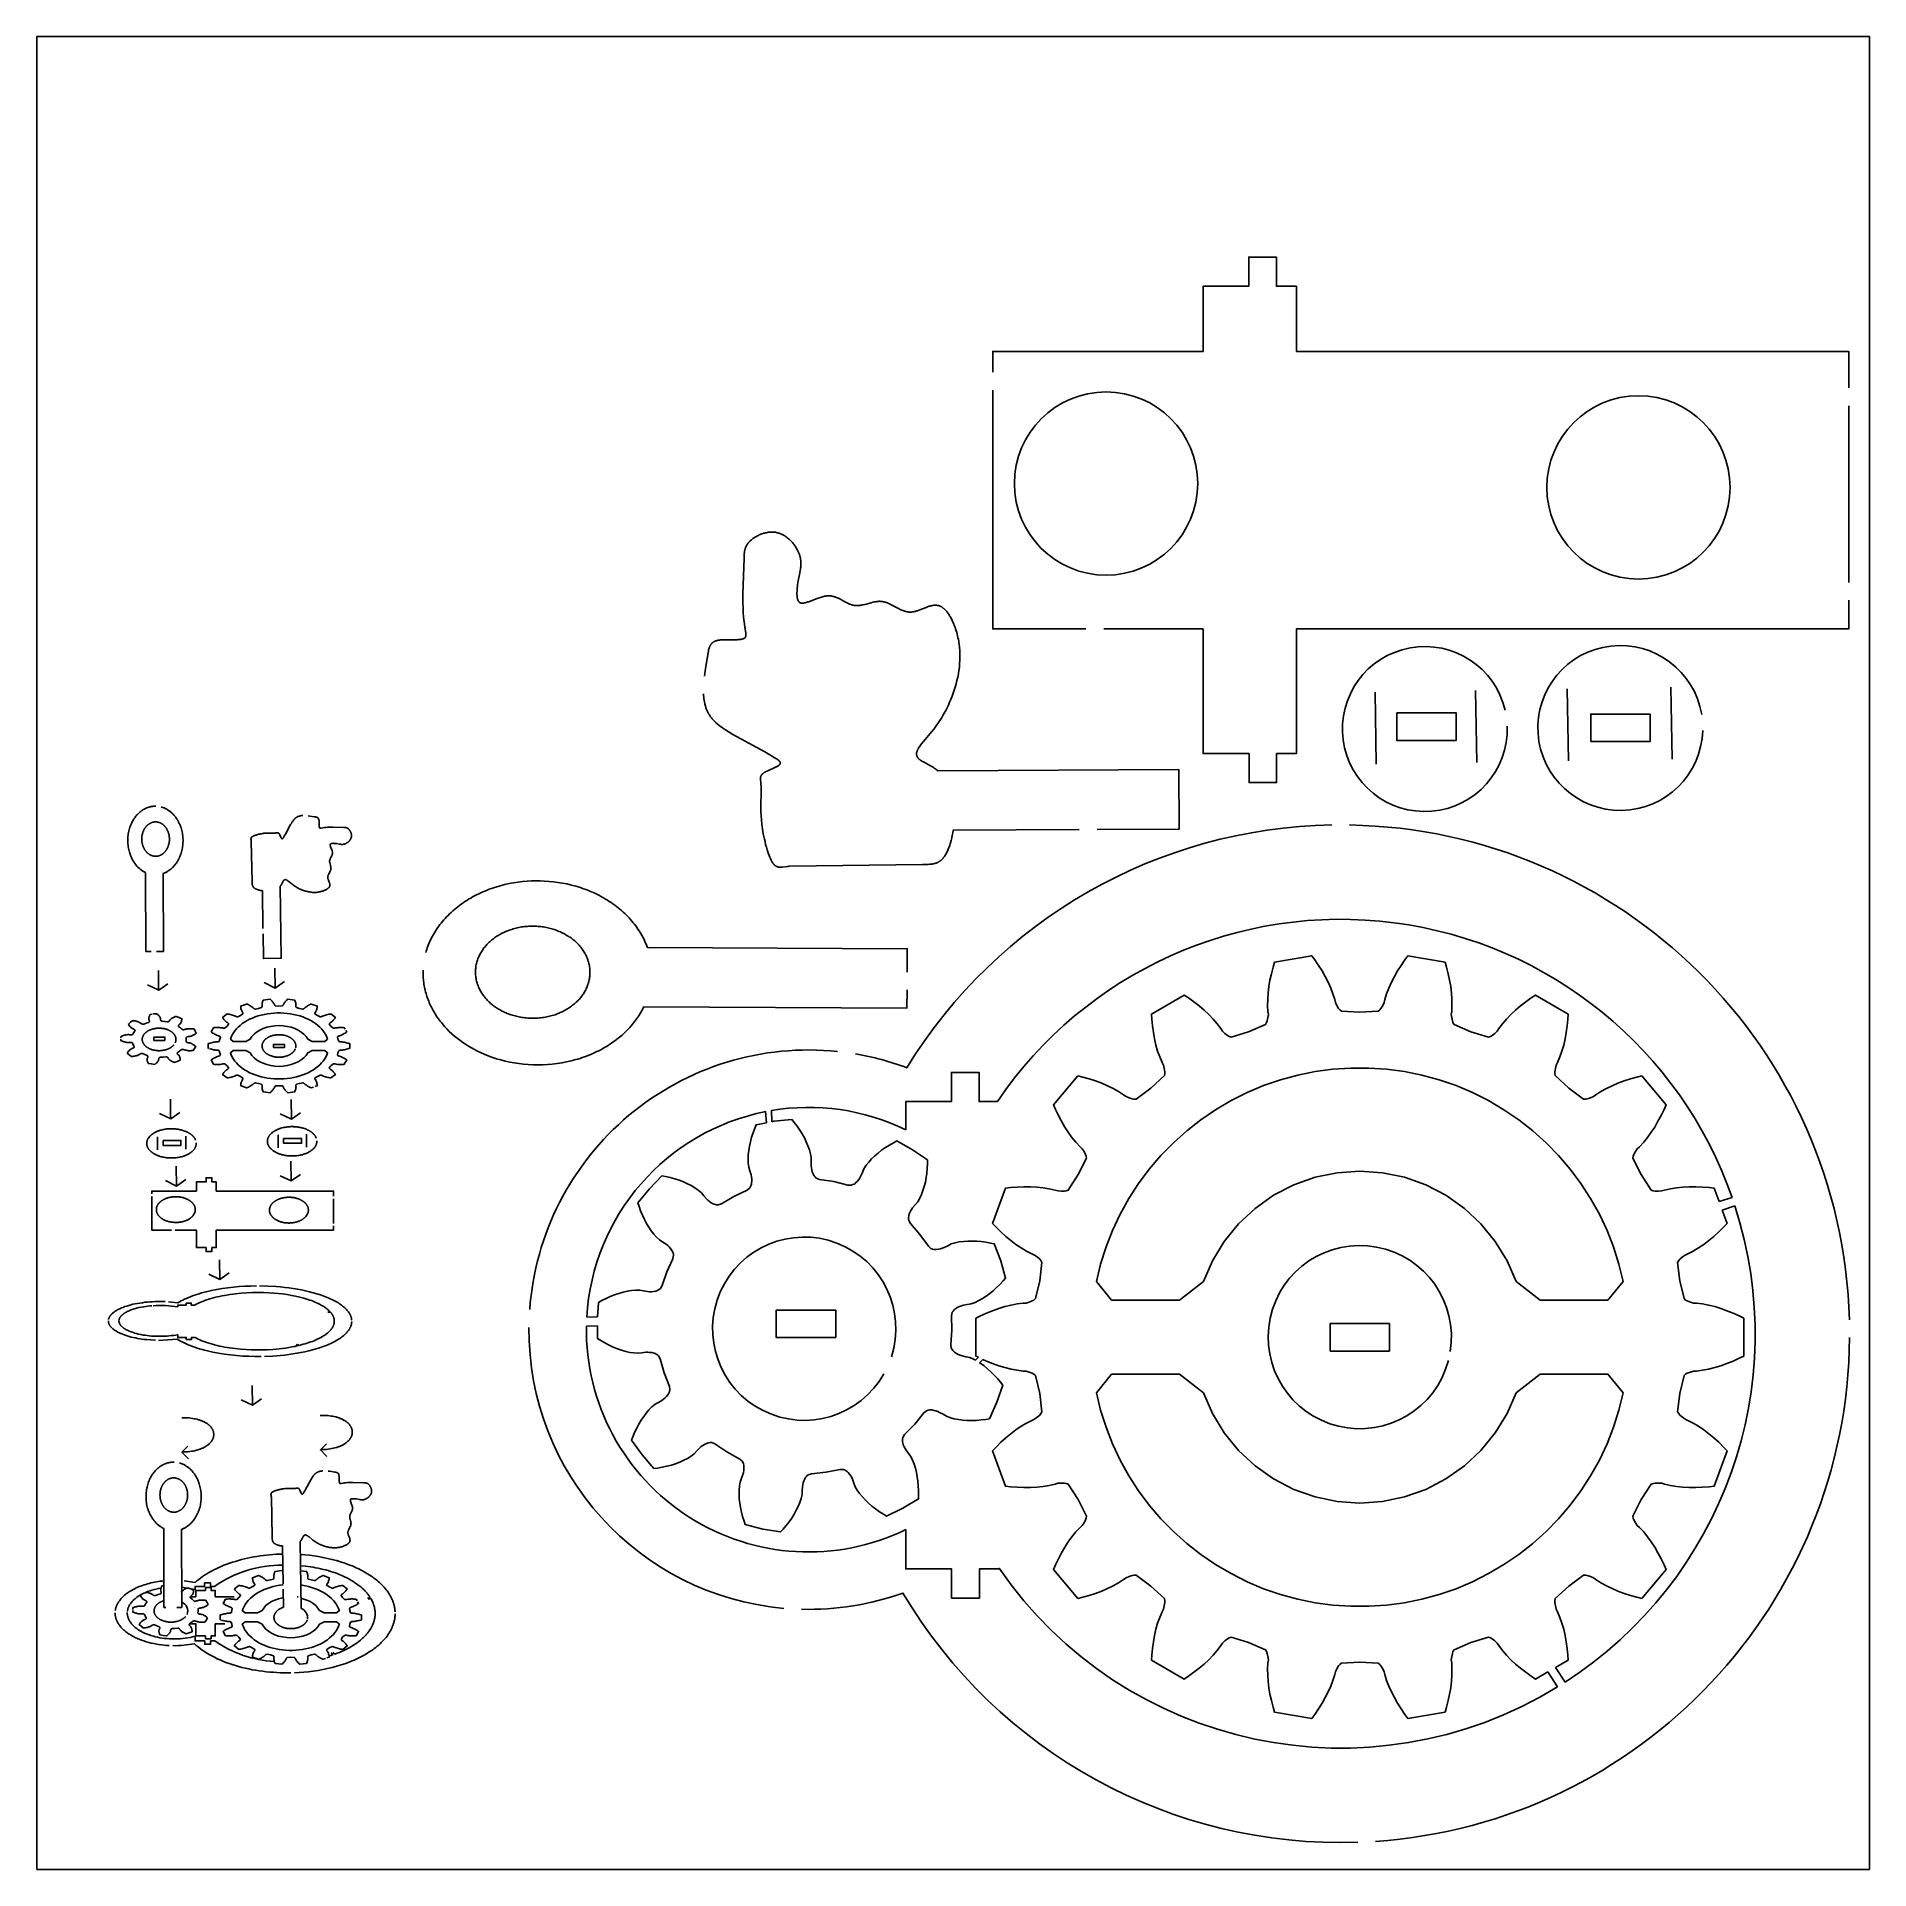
# Model space of a CAD drawing. Extents: x -15 to 185, y 0 to 200.
import ezdxf

# ---------------------------------------------------------------- set-up
doc = ezdxf.new("R2010")
doc.units = 0
doc.layers.add('A', color=7, linetype='CONTINUOUS')
doc.layers.add('DEFAULT', color=7, linetype='CONTINUOUS')

msp = doc.modelspace()

# ---------------------------------------------------------------- linework, layer by layer
at = {"layer": 'A'}
for p, q in [((1.06, 91.83), (0.87, 91.98)), ((1.23, 91.67), (1.06, 91.83)), ((1.29, 91.64), (1.23, 91.67)), ((1.32, 91.64), (1.29, 91.64)), ((1.34, 91.63), (1.32, 91.64)), ((1.37, 91.63), (1.34, 91.63)), ((1.39, 91.63), (1.37, 91.63)), ((1.43, 91.63), (1.39, 91.63)), ((1.48, 91.64), (1.43, 91.63)), ((1.51, 91.65), (1.48, 91.64)), ((1.55, 91.66), (1.51, 91.65)), ((1.62, 91.68), (1.55, 91.66)), ((1.69, 91.7), (1.62, 91.68)), ((1.68, 90.35), (1.71, 90.55)), ((1.7, 90.31), (1.68, 90.35)), ((1.77, 91.72), (1.69, 91.7)), ((1.7, 90.74), (1.71, 90.79)), ((1.71, 90.55), (1.7, 90.74)), ((1.71, 90.29), (1.7, 90.31)), ((1.71, 90.79), (1.73, 90.81)), ((1.73, 90.28), (1.71, 90.29)), ((1.73, 90.81), (1.75, 90.82)), ((1.74, 90.26), (1.73, 90.28)), ((1.76, 90.25), (1.74, 90.26)), ((1.75, 90.82), (1.77, 90.83)), ((1.8, 90.24), (1.76, 90.25)), ((1.85, 91.73), (1.77, 91.72)), ((1.77, 90.83), (1.79, 90.84)), ((1.79, 90.84), (1.82, 90.86)), ((1.84, 90.22), (1.8, 90.24)), ((1.82, 90.86), (1.86, 90.87)), ((1.87, 90.21), (1.84, 90.22)), ((1.94, 91.74), (1.85, 91.73)), ((1.86, 90.87), (1.9, 90.88)), ((1.91, 90.21), (1.87, 90.21)), ((1.9, 90.88), (1.94, 90.88)), ((1.99, 90.19), (1.91, 90.21)), ((2.03, 91.74), (1.94, 91.74)), ((1.94, 90.88), (2.02, 90.89)), ((2.07, 90.18), (1.99, 90.19)), ((2.02, 90.89), (2.1, 90.9)), ((2.11, 91.74), (2.03, 91.74)), ((2.14, 90.16), (2.07, 90.18)), ((2.1, 90.9), (2.17, 90.92)), ((2.21, 91.74), (2.11, 91.74)), ((2.18, 90.14), (2.14, 90.16)), ((2.17, 90.92), (2.25, 90.94)), ((2.3, 91.74), (2.21, 91.74)), ((2.25, 90.94), (2.32, 90.97)), ((2.29, 90.1), (2.27, 90.11)), ((2.36, 90.07), (2.29, 90.1)), ((2.39, 91.73), (2.3, 91.74)), ((2.32, 90.97), (2.4, 91)), ((2.43, 90.03), (2.36, 90.07)), ((2.49, 91.72), (2.39, 91.73)), ((2.4, 91), (2.47, 91.04)), ((2.49, 89.99), (2.43, 90.03)), ((2.47, 91.04), (2.54, 91.08)), ((2.56, 91.71), (2.49, 91.72)), ((2.54, 91.08), (2.61, 91.12)), ((2.69, 91.48), (2.56, 91.71)), ((2.61, 91.12), (2.67, 91.16)), ((2.67, 91.16), (2.74, 91.21)), ((2.79, 91.25), (2.69, 91.48)), ((2.74, 91.21), (2.79, 91.25)), ((0.71, 89.09), (0.72, 89.11)), ((0.71, 89.07), (0.71, 89.09)), ((0.72, 89.11), (0.76, 89.15)), ((0.76, 89.15), (0.96, 89.29)), ((0.96, 89.29), (1.14, 89.44)), ((1.14, 89.44), (1.2, 89.47)), ((1.2, 89.47), (1.23, 89.48)), ((1.23, 89.48), (1.26, 89.48)), ((1.26, 89.48), (1.28, 89.48)), ((1.28, 89.48), (1.3, 89.48)), ((1.3, 89.48), (1.35, 89.48)), ((1.35, 89.48), (1.39, 89.47)), ((1.39, 89.47), (1.43, 89.46)), ((1.43, 89.46), (1.46, 89.45)), ((1.46, 89.45), (1.53, 89.42)), ((1.53, 89.42), (1.6, 89.4)), ((1.6, 89.4), (1.68, 89.38)), ((1.68, 89.38), (1.76, 89.36)), ((1.76, 89.36), (1.84, 89.35)), ((1.84, 89.35), (1.93, 89.34)), ((1.93, 89.34), (2.02, 89.34)), ((2.02, 89.34), (2.11, 89.34)), ((2.11, 89.34), (2.2, 89.34)), ((2.2, 89.34), (2.29, 89.35)), ((2.29, 89.35), (2.39, 89.35)), ((2.39, 89.35), (2.46, 89.36)), ((2.46, 89.36), (2.61, 89.58)), ((2.56, 89.95), (2.49, 89.99)), ((2.62, 89.9), (2.56, 89.95)), ((2.61, 89.58), (2.73, 89.81)), ((2.68, 89.85), (2.62, 89.9)), ((2.73, 89.81), (2.68, 89.85)), ((63.56, 80.39), (63.4, 79.9)), ((63.74, 80.88), (63.56, 80.39)), ((63.89, 81.25), (63.74, 80.88)), ((65.02, 81.47), (63.89, 81.25)), ((65.83, 81.63), (65.6, 81.58)), ((67.79, 81.83), (65.83, 81.63)), ((68.05, 81.52), (67.79, 81.83)), ((68.36, 81.1), (68.05, 81.52)), ((68.65, 80.68), (68.36, 81.1)), ((68.92, 80.25), (68.65, 80.68)), ((69.16, 79.82), (68.92, 80.25)), ((63.09, 78.45), (63.04, 77.98)), ((63.17, 78.93), (63.09, 78.45)), ((63.27, 79.41), (63.17, 78.93)), ((63.4, 79.9), (63.27, 79.41)), ((69.37, 79.38), (69.16, 79.82)), ((69.55, 78.95), (69.37, 79.38)), ((69.71, 78.51), (69.55, 78.95)), ((69.83, 78.08), (69.71, 78.51)), ((69.9, 77.64), (69.83, 78.08)), ((77.2, 78.17), (76.84, 77.86)), ((77.59, 78.47), (77.2, 78.17)), ((78, 78.76), (77.59, 78.47)), ((78.44, 79.04), (78, 78.76)), ((78.89, 79.3), (78.44, 79.04)), ((79.25, 79.49), (78.89, 79.3)), ((80.97, 78.53), (79.25, 79.49)), ((82.61, 77.42), (80.97, 78.53)), ((63.04, 77.98), (63.02, 77.52)), ((63.02, 77.52), (63.03, 77.07)), ((63.03, 77.07), (63.09, 76.63)), ((63.09, 76.63), (63.22, 76.22)), ((63.22, 76.22), (63.34, 75.8)), ((69.9, 77.21), (69.9, 77.64)), ((69.9, 76.78), (69.9, 77.21)), ((69.92, 76.56), (69.9, 76.78)), ((69.96, 76.34), (69.92, 76.56)), ((70.02, 76.12), (69.96, 76.34)), ((70.11, 75.9), (70.02, 76.12)), ((75.5, 76.06), (75.32, 75.67)), ((75.66, 76.46), (75.5, 76.06)), ((75.9, 76.83), (75.66, 76.46)), ((76.18, 77.19), (75.9, 76.83)), ((76.5, 77.53), (76.18, 77.19)), ((76.84, 77.86), (76.5, 77.53)), ((82.52, 75.99), (82.57, 76.5)), ((82.57, 76.5), (82.6, 77.02)), ((82.6, 77.02), (82.61, 77.42)), ((52.24, 74.27), (50.99, 72.73)), ((53.61, 75.69), (52.24, 74.27)), ((54, 75.61), (53.61, 75.69)), ((54.51, 75.49), (54, 75.61)), ((55.01, 75.35), (54.51, 75.49)), ((55.49, 75.2), (55.01, 75.35)), ((55.95, 75.02), (55.49, 75.2)), ((56.39, 74.82), (55.95, 75.02)), ((56.81, 74.61), (56.39, 74.82)), ((57.21, 74.37), (56.81, 74.61)), ((57.58, 74.12), (57.21, 74.37)), ((57.92, 73.83), (57.58, 74.12)), ((62.9, 74.13), (61.47, 73.44)), ((63.19, 74.36), (62.9, 74.13)), ((63.28, 74.52), (63.19, 74.36)), ((63.34, 74.65), (63.28, 74.52)), ((63.34, 75.8), (63.38, 75.59)), ((63.37, 74.78), (63.34, 74.65)), ((63.4, 74.9), (63.37, 74.78)), ((63.38, 75.59), (63.41, 75.37)), ((63.42, 75.14), (63.4, 74.9)), ((63.41, 75.37), (63.42, 75.14)), ((70.17, 75.79), (70.11, 75.9)), ((70.24, 75.68), (70.17, 75.79)), ((70.33, 75.56), (70.24, 75.68)), ((70.46, 75.44), (70.33, 75.56)), ((70.81, 75.3), (70.46, 75.44)), ((72.37, 75.06), (70.81, 75.3)), ((73.91, 74.67), (72.37, 75.06)), ((74.28, 74.66), (73.91, 74.67)), ((74.45, 74.72), (74.28, 74.66)), ((74.58, 74.79), (74.45, 74.72)), ((74.69, 74.86), (74.58, 74.79)), ((74.79, 74.94), (74.69, 74.86)), ((74.95, 75.11), (74.79, 74.94)), ((75.1, 75.29), (74.95, 75.11)), ((75.22, 75.48), (75.1, 75.29)), ((75.32, 75.67), (75.22, 75.48)), ((81.94, 73.65), (82.1, 74.08)), ((82.1, 74.08), (82.24, 74.53)), ((82.24, 74.53), (82.36, 75)), ((82.36, 75), (82.45, 75.49)), ((82.45, 75.49), (82.52, 75.99)), ((50.99, 72.73), (51.12, 72.35)), ((51.12, 72.35), (51.29, 71.86)), ((58.19, 73.5), (57.92, 73.83)), ((58.47, 73.17), (58.19, 73.5)), ((58.63, 73.02), (58.47, 73.17)), ((58.8, 72.87), (58.63, 73.02)), ((58.99, 72.74), (58.8, 72.87)), ((59.2, 72.63), (58.99, 72.74)), ((59.31, 72.58), (59.2, 72.63)), ((59.44, 72.54), (59.31, 72.58)), ((59.58, 72.51), (59.44, 72.54)), ((59.76, 72.51), (59.58, 72.51)), ((60.12, 72.62), (59.76, 72.51)), ((61.47, 73.44), (60.12, 72.62)), ((80.74, 71.82), (80.85, 72.01)), ((80.85, 72.01), (80.97, 72.2)), ((80.97, 72.2), (81.25, 72.53)), ((81.25, 72.53), (81.53, 72.86)), ((81.53, 72.86), (81.75, 73.24)), ((81.75, 73.24), (81.94, 73.65)), ((51.29, 71.86), (51.49, 71.38)), ((51.49, 71.38), (51.7, 70.93)), ((51.7, 70.93), (51.93, 70.49)), ((51.93, 70.49), (52.18, 70.08)), ((52.18, 70.08), (52.44, 69.68)), ((80.52, 71.14), (80.54, 71.27)), ((80.52, 70.99), (80.52, 71.14)), ((80.55, 70.81), (80.52, 70.99)), ((80.54, 71.27), (80.57, 71.39)), ((80.72, 70.48), (80.55, 70.81)), ((80.57, 71.39), (80.64, 71.62)), ((80.64, 71.62), (80.74, 71.82)), ((81.77, 69.29), (80.72, 70.48)), ((52.44, 69.68), (52.72, 69.32)), ((52.72, 69.32), (53.03, 68.98)), ((53.03, 68.98), (53.35, 68.68)), ((53.35, 68.68), (53.71, 68.45)), ((53.71, 68.45), (54.07, 68.21)), ((54.07, 68.21), (54.24, 68.07)), ((54.24, 68.07), (54.41, 67.92)), ((82.69, 68), (81.77, 69.29)), ((82.97, 67.76), (82.69, 68)), ((84.8, 68.05), (84.41, 67.86)), ((85.19, 68.25), (84.8, 68.05)), ((85.61, 68.38), (85.19, 68.25)), ((86.05, 68.47), (85.61, 68.38)), ((86.51, 68.53), (86.05, 68.47)), ((86.98, 68.57), (86.51, 68.53)), ((87.46, 68.57), (86.98, 68.57)), ((87.96, 68.55), (87.46, 68.57)), ((88.46, 68.51), (87.96, 68.55)), ((88.97, 68.44), (88.46, 68.51)), ((89.48, 68.35), (88.97, 68.44)), ((89.87, 68.27), (89.48, 68.35)), ((90.58, 66.42), (89.87, 68.27)), ((54.81, 66.64), (54.16, 65.2)), ((54.41, 67.92), (54.56, 67.75)), ((54.56, 67.75), (54.69, 67.55)), ((54.69, 67.55), (54.76, 67.44)), ((54.76, 67.44), (54.81, 67.32)), ((54.81, 67.32), (54.86, 67.18)), ((54.88, 67.01), (54.81, 66.64)), ((54.86, 67.18), (54.88, 67.01)), ((83.14, 67.69), (82.97, 67.76)), ((83.28, 67.66), (83.14, 67.69)), ((83.41, 67.65), (83.28, 67.66)), ((83.54, 67.65), (83.41, 67.65)), ((83.78, 67.67), (83.54, 67.65)), ((84, 67.72), (83.78, 67.67)), ((84.21, 67.78), (84, 67.72)), ((84.41, 67.86), (84.21, 67.78)), ((91.12, 64.52), (90.58, 66.42)), ((54.16, 65.2), (53.65, 63.7)), ((90.5, 63.84), (90.86, 64.22)), ((90.86, 64.22), (91.12, 64.52)), ((47.05, 62.06), (46.7, 61.86)), ((47.51, 62.29), (47.05, 62.06)), ((47.98, 62.51), (47.51, 62.29)), ((48.45, 62.69), (47.98, 62.51)), ((48.91, 62.85), (48.45, 62.69)), ((49.38, 62.99), (48.91, 62.85)), ((49.84, 63.1), (49.38, 62.99)), ((50.3, 63.17), (49.84, 63.1)), ((50.75, 63.21), (50.3, 63.17)), ((51.19, 63.21), (50.75, 63.21)), ((51.61, 63.13), (51.19, 63.21)), ((52.04, 63.06), (51.61, 63.13)), ((52.26, 63.04), (52.04, 63.06)), ((52.48, 63.04), (52.26, 63.04)), ((52.71, 63.06), (52.48, 63.04)), ((52.94, 63.11), (52.71, 63.06)), ((53.06, 63.15), (52.94, 63.11)), ((53.18, 63.2), (53.06, 63.15)), ((53.31, 63.27), (53.18, 63.2)), ((53.45, 63.38), (53.31, 63.27)), ((53.65, 63.7), (53.45, 63.38)), ((87.78, 61.87), (88.19, 62.06)), ((88.19, 62.06), (88.59, 62.29)), ((88.59, 62.29), (88.99, 62.54)), ((88.99, 62.54), (89.38, 62.83)), ((89.38, 62.83), (89.76, 63.14)), ((89.76, 63.14), (90.14, 63.48)), ((90.14, 63.48), (90.5, 63.84)), ((46.7, 61.86), (46.58, 60.29)), ((85.22, 60.42), (85.29, 60.79)), ((85.25, 58.83), (85.22, 60.42)), ((85.29, 60.79), (85.39, 60.93)), ((85.39, 60.93), (85.49, 61.05)), ((85.49, 61.05), (85.58, 61.14)), ((85.58, 61.14), (85.68, 61.21)), ((85.68, 61.21), (85.89, 61.34)), ((85.89, 61.34), (86.09, 61.43)), ((86.09, 61.43), (86.3, 61.51)), ((86.3, 61.51), (86.51, 61.57)), ((86.51, 61.57), (86.94, 61.65)), ((86.94, 61.65), (87.36, 61.72)), ((87.36, 61.72), (87.78, 61.87)), ((46.57, 59.31), (46.59, 57.92)), ((85.13, 57.26), (85.25, 58.83)), ((46.59, 57.92), (46.93, 57.7)), ((46.93, 57.7), (47.38, 57.44)), ((47.38, 57.44), (47.84, 57.2)), ((47.84, 57.2), (48.29, 56.99)), ((48.29, 56.99), (48.75, 56.8)), ((48.75, 56.8), (49.21, 56.64)), ((49.21, 56.64), (49.66, 56.51)), ((49.66, 56.51), (50.11, 56.41)), ((50.11, 56.41), (50.56, 56.35)), ((50.56, 56.35), (51, 56.33)), ((51, 56.33), (51.43, 56.38)), ((51.43, 56.38), (51.86, 56.43)), ((51.86, 56.43), (52.08, 56.43)), ((52.08, 56.43), (52.3, 56.42)), ((52.3, 56.42), (52.52, 56.39)), ((52.52, 56.39), (52.75, 56.33)), ((52.75, 56.33), (52.87, 56.28)), ((52.87, 56.28), (52.99, 56.23)), ((52.99, 56.23), (53.12, 56.15)), ((53.12, 56.15), (53.25, 56.03)), ((53.25, 56.03), (53.43, 55.7)), ((85.19, 56.88), (85.13, 57.26)), ((85.27, 56.73), (85.19, 56.88)), ((85.36, 56.61), (85.27, 56.73)), ((85.46, 56.52), (85.36, 56.61)), ((85.55, 56.44), (85.46, 56.52)), ((85.75, 56.3), (85.55, 56.44)), ((85.95, 56.19), (85.75, 56.3)), ((86.15, 56.11), (85.95, 56.19)), ((86.36, 56.04), (86.15, 56.11)), ((86.78, 55.93), (86.36, 56.04)), ((53.43, 55.7), (53.86, 54.18)), ((53.86, 54.18), (54.43, 52.7)), ((87.2, 55.84), (86.78, 55.93)), ((87.61, 55.67), (87.2, 55.84)), ((87.84, 55.55), (87.61, 55.67)), ((88.4, 55.2), (88.28, 55.28)), ((88.78, 54.93), (88.4, 55.2)), ((89.15, 54.62), (88.78, 54.93)), ((89.52, 54.29), (89.15, 54.62)), ((89.87, 53.93), (89.52, 54.29)), ((54.39, 52.02), (54.33, 51.9)), ((54.45, 52.16), (54.39, 52.02)), ((54.43, 52.7), (54.48, 52.33)), ((54.48, 52.33), (54.45, 52.16)), ((90.22, 53.55), (89.87, 53.93)), ((90.16, 50.97), (90.8, 52.84)), ((90.56, 53.15), (90.22, 53.55)), ((90.8, 52.84), (90.56, 53.15)), ((52.2, 50.14), (51.9, 49.79)), ((52.52, 50.46), (52.2, 50.14)), ((52.86, 50.75), (52.52, 50.46)), ((53.24, 50.96), (52.86, 50.75)), ((53.61, 51.18), (53.24, 50.96)), ((53.79, 51.31), (53.61, 51.18)), ((53.96, 51.45), (53.79, 51.31)), ((54.12, 51.61), (53.96, 51.45)), ((54.26, 51.8), (54.12, 51.61)), ((54.33, 51.9), (54.26, 51.8)), ((82.19, 49.82), (82.49, 50.05)), ((82.49, 50.05), (82.66, 50.1)), ((82.66, 50.1), (82.8, 50.13)), ((82.8, 50.13), (82.93, 50.13)), ((82.93, 50.13), (83.06, 50.13)), ((83.06, 50.13), (83.3, 50.09)), ((83.3, 50.09), (83.51, 50.03)), ((83.51, 50.03), (83.72, 49.96)), ((89.35, 49.17), (90.16, 50.97)), ((50.86, 48.15), (50.63, 47.68)), ((51.09, 48.59), (50.86, 48.15)), ((51.35, 49.01), (51.09, 48.59)), ((51.62, 49.42), (51.35, 49.01)), ((51.9, 49.79), (51.62, 49.42)), ((80.09, 47.45), (81.2, 48.58)), ((81.2, 48.58), (82.19, 49.82)), ((83.72, 49.96), (83.92, 49.87)), ((83.92, 49.87), (84.3, 49.66)), ((84.3, 49.66), (84.67, 49.44)), ((84.67, 49.44), (85.09, 49.28)), ((85.09, 49.28), (85.52, 49.17)), ((85.52, 49.17), (85.98, 49.08)), ((85.98, 49.08), (86.45, 49.02)), ((86.45, 49.02), (86.93, 48.99)), ((86.93, 48.99), (87.42, 48.98)), ((87.42, 48.98), (87.93, 49)), ((87.93, 49), (88.44, 49.04)), ((88.44, 49.04), (88.96, 49.1)), ((88.96, 49.1), (89.35, 49.17)), ((50.43, 47.2), (50.28, 46.83)), ((50.28, 46.83), (51.44, 45.23)), ((50.63, 47.68), (50.43, 47.2)), ((57.73, 45.98), (57.9, 46.13)), ((57.9, 46.13), (58.07, 46.26)), ((58.07, 46.26), (58.27, 46.38)), ((58.27, 46.38), (58.48, 46.48)), ((58.48, 46.48), (58.6, 46.52)), ((58.6, 46.52), (58.73, 46.56)), ((58.73, 46.56), (58.88, 46.58)), ((58.88, 46.58), (59.05, 46.58)), ((59.05, 46.58), (59.4, 46.44)), ((59.4, 46.44), (60.71, 45.55)), ((79.86, 46.96), (79.9, 47.13)), ((79.86, 46.81), (79.86, 46.96)), ((79.87, 46.68), (79.86, 46.81)), ((79.89, 46.55), (79.87, 46.68)), ((79.95, 46.32), (79.89, 46.55)), ((79.9, 47.13), (80.09, 47.45)), ((80.04, 46.11), (79.95, 46.32)), ((80.14, 45.91), (80.04, 46.11)), ((51.44, 45.23), (52.74, 43.74)), ((54.15, 43.99), (54.64, 44.12)), ((54.64, 44.12), (55.11, 44.27)), ((55.11, 44.27), (55.56, 44.44)), ((55.56, 44.44), (55.99, 44.64)), ((55.99, 44.64), (56.4, 44.85)), ((56.4, 44.85), (56.79, 45.09)), ((56.79, 45.09), (57.14, 45.35)), ((57.14, 45.35), (57.43, 45.67)), ((57.43, 45.67), (57.73, 45.98)), ((60.71, 45.55), (62.1, 44.78)), ((62.1, 44.78), (62.38, 44.53)), ((62.38, 44.53), (62.46, 44.38)), ((62.46, 44.38), (62.51, 44.24)), ((62.51, 44.24), (62.54, 44.11)), ((62.54, 44.11), (62.55, 43.98)), ((80.25, 45.73), (80.14, 45.91)), ((80.51, 45.38), (80.25, 45.73)), ((80.77, 45.04), (80.51, 45.38)), ((80.97, 44.64), (80.77, 45.04)), ((81.14, 44.22), (80.97, 44.64)), ((81.28, 43.78), (81.14, 44.22)), ((52.74, 43.74), (53.13, 43.79)), ((53.13, 43.79), (53.65, 43.88)), ((53.65, 43.88), (54.15, 43.99)), ((62.15, 42.27), (62.07, 41.84)), ((62.3, 42.68), (62.15, 42.27)), ((62.45, 43.09), (62.3, 42.68)), ((62.5, 43.3), (62.45, 43.09)), ((62.54, 43.52), (62.5, 43.3)), ((62.56, 43.74), (62.54, 43.52)), ((62.55, 43.98), (62.56, 43.74)), ((68.98, 41.97), (69.03, 42.19)), ((69.03, 42.19), (69.1, 42.41)), ((69.1, 42.41), (69.2, 42.62)), ((69.2, 42.62), (69.26, 42.73)), ((69.26, 42.73), (69.34, 42.84)), ((69.34, 42.84), (69.44, 42.95)), ((69.44, 42.95), (69.58, 43.06)), ((69.58, 43.06), (69.93, 43.18)), ((69.93, 43.18), (71.51, 43.34)), ((71.51, 43.34), (73.06, 43.64)), ((73.06, 43.64), (73.44, 43.63)), ((73.44, 43.63), (73.6, 43.56)), ((73.6, 43.56), (73.73, 43.49)), ((73.73, 43.49), (73.83, 43.41)), ((73.83, 43.41), (73.92, 43.32)), ((73.92, 43.32), (74.08, 43.14)), ((74.08, 43.14), (74.21, 42.96)), ((74.21, 42.96), (74.32, 42.77)), ((74.32, 42.77), (74.42, 42.57)), ((74.42, 42.57), (74.57, 42.16)), ((74.57, 42.16), (74.71, 41.76)), ((81.39, 43.32), (81.28, 43.78)), ((81.48, 42.85), (81.39, 43.32)), ((81.55, 42.36), (81.48, 42.85)), ((81.59, 41.86), (81.55, 42.36)), ((62.07, 41.84), (62.03, 41.39)), ((62.03, 41.39), (62.03, 40.93)), ((62.03, 40.93), (62.05, 40.45)), ((62.05, 40.45), (62.11, 39.97)), ((68.48, 39.61), (68.66, 40.03)), ((68.66, 40.03), (68.8, 40.46)), ((68.8, 40.46), (68.9, 40.89)), ((68.9, 40.89), (68.91, 41.33)), ((68.91, 41.33), (68.94, 41.76)), ((68.94, 41.76), (68.98, 41.97)), ((74.71, 41.76), (74.93, 41.37)), ((74.93, 41.37), (75.19, 41)), ((75.19, 41), (75.49, 40.65)), ((75.49, 40.65), (75.81, 40.3)), ((75.81, 40.3), (76.16, 39.97)), ((79.9, 39.4), (81.6, 40.42)), ((81.61, 41.34), (81.59, 41.86)), ((81.6, 40.42), (81.61, 40.82)), ((81.61, 40.82), (81.61, 41.34)), ((62.11, 39.97), (62.18, 39.49)), ((62.18, 39.49), (62.29, 38.99)), ((62.29, 38.99), (62.42, 38.5)), ((62.42, 38.5), (62.57, 38)), ((67.48, 37.93), (67.77, 38.34)), ((67.77, 38.34), (68.03, 38.76)), ((68.03, 38.76), (68.27, 39.18)), ((68.27, 39.18), (68.48, 39.61)), ((76.16, 39.97), (76.53, 39.64)), ((76.53, 39.64), (76.93, 39.33)), ((76.93, 39.33), (77.34, 39.03)), ((77.34, 39.03), (77.78, 38.75)), ((77.78, 38.75), (78.13, 38.54)), ((78.13, 38.54), (79.9, 39.4)), ((62.57, 38), (62.7, 37.62)), ((62.7, 37.62), (64.61, 37.14)), ((64.61, 37.14), (66.56, 36.83)), ((66.56, 36.83), (66.83, 37.12)), ((66.83, 37.12), (67.17, 37.52)), ((67.17, 37.52), (67.48, 37.93)), ((2.36, 29.47), (2.16, 29.62)), ((2.53, 29.31), (2.36, 29.47)), ((2.58, 29.28), (2.53, 29.31)), ((2.61, 29.28), (2.58, 29.28)), ((2.64, 29.27), (2.61, 29.28)), ((2.66, 29.27), (2.64, 29.27)), ((2.68, 29.27), (2.66, 29.27)), ((2.73, 29.27), (2.68, 29.27)), ((2.77, 29.28), (2.73, 29.27)), ((2.81, 29.29), (2.77, 29.28)), ((2.85, 29.3), (2.81, 29.29)), ((2.92, 29.32), (2.85, 29.3)), ((2.99, 29.34), (2.92, 29.32)), ((2.98, 28), (3, 28.19)), ((3.07, 29.36), (2.99, 29.34)), ((2.99, 28.38), (3.01, 28.43)), ((3, 28.19), (2.99, 28.38)), ((3.01, 28.43), (3.02, 28.45)), ((3.02, 28.45), (3.04, 28.46)), ((3.04, 28.46), (3.06, 28.47)), ((3.06, 28.47), (3.08, 28.48)), ((3.15, 29.37), (3.07, 29.36)), ((3.08, 28.48), (3.12, 28.5)), ((3.12, 28.5), (3.15, 28.51)), ((3.23, 29.38), (3.15, 29.37)), ((3.15, 28.51), (3.19, 28.52)), ((3.19, 28.52), (3.23, 28.52)), ((3.32, 29.38), (3.23, 29.38)), ((3.23, 28.52), (3.31, 28.53)), ((3.31, 28.53), (3.39, 28.54)), ((3.41, 29.38), (3.32, 29.38)), ((3.39, 28.54), (3.47, 28.56)), ((3.5, 29.38), (3.41, 29.38)), ((3.47, 28.56), (3.54, 28.58)), ((3.59, 29.38), (3.5, 29.38)), ((3.54, 28.58), (3.61, 28.61)), ((3.68, 29.37), (3.59, 29.38)), ((3.61, 28.61), (3.69, 28.64)), ((3.78, 29.36), (3.68, 29.37)), ((3.69, 28.64), (3.76, 28.68)), ((3.76, 28.68), (3.83, 28.72)), ((3.85, 29.35), (3.78, 29.36)), ((3.83, 28.72), (3.9, 28.76)), ((3.98, 29.12), (3.85, 29.35)), ((3.9, 28.76), (3.97, 28.8)), ((3.97, 28.8), (4.03, 28.85)), ((4.08, 28.89), (3.98, 29.12)), ((4.03, 28.85), (4.08, 28.89)), ((2.01, 26.75), (2.05, 26.79)), ((2.01, 26.73), (2.01, 26.75)), ((2.01, 26.71), (2.01, 26.73)), ((2.05, 26.79), (2.25, 26.93)), ((2.25, 26.93), (2.44, 27.08)), ((2.44, 27.08), (2.49, 27.11)), ((2.49, 27.11), (2.52, 27.12)), ((2.52, 27.12), (2.55, 27.12)), ((2.55, 27.12), (2.57, 27.12)), ((2.57, 27.12), (2.6, 27.12)), ((2.6, 27.12), (2.64, 27.12)), ((2.64, 27.12), (2.68, 27.11)), ((2.68, 27.11), (2.72, 27.1)), ((2.72, 27.1), (2.75, 27.09)), ((2.75, 27.09), (2.82, 27.06)), ((2.82, 27.06), (2.89, 27.04)), ((2.89, 27.04), (2.97, 27.02)), ((2.97, 27.02), (3.05, 27)), ((2.99, 27.95), (2.98, 28)), ((3, 27.93), (2.99, 27.95)), ((3.02, 27.92), (3, 27.93)), ((3.04, 27.9), (3.02, 27.92)), ((3.06, 27.89), (3.04, 27.9)), ((3.05, 27), (3.13, 26.99)), ((3.09, 27.88), (3.06, 27.89)), ((3.13, 27.86), (3.09, 27.88)), ((3.17, 27.85), (3.13, 27.86)), ((3.13, 26.99), (3.22, 26.98)), ((3.2, 27.85), (3.17, 27.85)), ((3.28, 27.83), (3.2, 27.85)), ((3.22, 26.98), (3.31, 26.98)), ((3.36, 27.82), (3.28, 27.83)), ((3.31, 26.98), (3.4, 26.98)), ((3.43, 27.8), (3.36, 27.82)), ((3.4, 26.98), (3.49, 26.98)), ((3.48, 27.79), (3.43, 27.8)), ((3.49, 26.98), (3.59, 26.99)), ((3.58, 27.74), (3.56, 27.75)), ((3.65, 27.71), (3.58, 27.74)), ((3.59, 26.99), (3.68, 26.99)), ((3.72, 27.67), (3.65, 27.71)), ((3.68, 26.99), (3.76, 27)), ((3.79, 27.63), (3.72, 27.67)), ((3.76, 27), (3.9, 27.22)), ((3.85, 27.59), (3.79, 27.63)), ((3.92, 27.54), (3.85, 27.59)), ((3.9, 27.22), (4.02, 27.45)), ((3.98, 27.49), (3.92, 27.54)), ((4.02, 27.45), (3.98, 27.49))]:
    msp.add_line(p, q, dxfattribs=at)
at = {"layer": 'DEFAULT'}
for p, q in [((183.12, 140.45), (183.12, 159.72)), ((131.44, 128.47), (131.57, 120.62)), ((142.4, 128.65), (142.54, 120.8)), ((152.41, 128.83), (152.55, 120.98)), ((163.72, 129.01), (163.86, 121.16)), ((-1.34, 98.09), (-1.31, 95.91)), ((11.38, 98.35), (11.41, 96.15)), ((2.24, 90.19), (2.18, 90.14)), ((2.27, 90.11), (2.33, 90.16)), ((-0.03, 84.06), (0, 81.88)), ((13.14, 84.03), (13.17, 81.85)), ((64.93, 82.7), (65.02, 81.47)), ((65.6, 81.58), (65.56, 82.81)), ((1.65, 80.01), (1.67, 78.59)), ((11.72, 80.17), (11.74, 78.75)), ((14.81, 80.23), (14.84, 78.82)), ((-1.45, 79.94), (-1.43, 78.52)), ((0.6, 76.72), (0.63, 74.55)), ((13.12, 77.27), (13.15, 75.09)), ((17.78, 70.48), (17.78, 73.19)), ((170.39, 73.33), (168.98, 72.87)), ((169.31, 71.95), (170.7, 72.41)), ((5.33, 66.53), (5.36, 64.35)), ((17.4, 60.85), (17.14, 60.82)), ((17.2, 60.76), (17.45, 60.79)), ((46.58, 60.29), (45.4, 60.27)), ((45.37, 59.29), (46.57, 59.31)), ((13.69, 57.26), (13.89, 57.15)), ((14.04, 57.18), (13.85, 57.29)), ((88.15, 55.88), (87.84, 55.55)), ((88.28, 55.28), (88.63, 55.65)), ((8.9, 52.8), (8.93, 50.63)), ((12.27, 30.56), (12.3, 28.59)), ((13.9, 29.75), (13.82, 29.75)), ((21.78, 29.66), (21.48, 29.61)), ((21.55, 29.5), (21.84, 29.56)), ((1.61, 27.5), (1.6, 27.5)), ((2.3, 27.81), (2.3, 27.81)), ((3.53, 27.83), (3.48, 27.79)), ((3.56, 27.75), (3.62, 27.8)), ((17.74, 23.43), (17.29, 23.28)), ((17.52, 23.62), (17.74, 23.43)), ((17.92, 23.49), (17.7, 23.67)), ((152.18, 20.44), (151.14, 22.04)), ((150.3, 21.55), (151.36, 19.92))]:
    msp.add_line(p, q, dxfattribs=at)
for points in [[(-14.62, 0), (185.38, 0), (185.38, 200), (-14.62, 200)], [(133.8, 126.2), (140.29, 126.2), (140.29, 123.2), (133.8, 123.2)], [(154.97, 123.07), (154.97, 126.07), (161.45, 126.07), (161.45, 123.07)], [(-2.54, 110.92), (-2.56, 110.95), (-2.59, 110.97), (-2.62, 111), (-2.64, 111.03), (-2.67, 111.06), (-2.69, 111.09), (-2.72, 111.12), (-2.74, 111.15), (-2.77, 111.18), (-2.79, 111.22), (-2.81, 111.25), (-2.84, 111.29), (-2.86, 111.32), (-2.88, 111.36), (-2.9, 111.4), (-2.92, 111.44), (-2.94, 111.48), (-2.96, 111.52), (-2.98, 111.56), (-2.99, 111.6), (-3.01, 111.64), (-3.03, 111.69), (-3.04, 111.73), (-3.06, 111.78), (-3.07, 111.82), (-3.08, 111.87), (-3.09, 111.91), (-3.1, 111.96), (-3.11, 112.01), (-3.12, 112.05), (-3.13, 112.1), (-3.13, 112.15), (-3.14, 112.2), (-3.14, 112.25), (-3.15, 112.29), (-3.15, 112.34), (-3.15, 112.39), (-3.15, 112.44), (-3.15, 112.49), (-3.15, 112.54), (-3.15, 112.58), (-3.14, 112.63), (-3.14, 112.68), (-3.13, 112.73), (-3.13, 112.77), (-3.12, 112.82), (-3.11, 112.86), (-3.1, 112.91), (-3.09, 112.95), (-3.08, 113), (-3.07, 113.04), (-3.06, 113.09), (-3.04, 113.13), (-3.03, 113.17), (-3.02, 113.21), (-3, 113.25), (-2.98, 113.29), (-2.97, 113.33), (-2.95, 113.37), (-2.93, 113.4), (-2.92, 113.44), (-2.9, 113.47), (-2.88, 113.51), (-2.86, 113.54), (-2.84, 113.58), (-2.82, 113.61), (-2.8, 113.64), (-2.77, 113.67), (-2.75, 113.71), (-2.73, 113.74), (-2.7, 113.77), (-2.68, 113.8), (-2.65, 113.83), (-2.62, 113.86), (-2.59, 113.89), (-2.57, 113.92), (-2.54, 113.94), (-2.51, 113.97), (-2.48, 114), (-2.44, 114.02), (-2.41, 114.04), (-2.38, 114.07), (-2.35, 114.09), (-2.31, 114.11), (-2.28, 114.13), (-2.24, 114.15), (-2.21, 114.17), (-2.17, 114.19), (-2.13, 114.2), (-2.1, 114.22), (-2.06, 114.23), (-2.02, 114.25), (-1.99, 114.26), (-1.95, 114.27), (-1.91, 114.28), (-1.87, 114.28), (-1.83, 114.29), (-1.79, 114.3), (-1.75, 114.3), (-1.72, 114.3), (-1.68, 114.3), (-1.64, 114.31), (-1.6, 114.3), (-1.56, 114.3), (-1.52, 114.3), (-1.48, 114.29), (-1.45, 114.29), (-1.41, 114.28), (-1.37, 114.27), (-1.33, 114.26), (-1.3, 114.25), (-1.26, 114.24), (-1.22, 114.23), (-1.19, 114.22), (-1.15, 114.2), (-1.12, 114.19), (-1.08, 114.17), (-1.05, 114.15), (-1.02, 114.14), (-0.99, 114.12), (-0.95, 114.1), (-0.92, 114.08), (-0.89, 114.06), (-0.86, 114.03), (-0.83, 114.01), (-0.81, 113.99), (-0.78, 113.96), (-0.75, 113.94), (-0.72, 113.91), (-0.7, 113.89), (-0.67, 113.86), (-0.64, 113.83), (-0.62, 113.8), (-0.59, 113.77), (-0.57, 113.74), (-0.54, 113.71), (-0.52, 113.68), (-0.5, 113.65), (-0.47, 113.61), (-0.45, 113.58), (-0.43, 113.54), (-0.41, 113.5), (-0.39, 113.46), (-0.37, 113.42), (-0.35, 113.38), (-0.33, 113.34), (-0.31, 113.3), (-0.29, 113.26), (-0.28, 113.22), (-0.26, 113.17), (-0.24, 113.13), (-0.23, 113.08), (-0.22, 113.04), (-0.21, 112.99), (-0.19, 112.95), (-0.18, 112.9), (-0.17, 112.85), (-0.17, 112.81), (-0.16, 112.76), (-0.15, 112.71), (-0.15, 112.66), (-0.14, 112.61), (-0.14, 112.57), (-0.14, 112.52), (-0.14, 112.47), (-0.14, 112.42), (-0.14, 112.37), (-0.14, 112.32), (-0.14, 112.28), (-0.14, 112.23), (-0.15, 112.18), (-0.15, 112.14), (-0.16, 112.09), (-0.17, 112.04), (-0.18, 112), (-0.18, 111.95), (-0.19, 111.91), (-0.21, 111.86), (-0.22, 111.82), (-0.23, 111.78), (-0.24, 111.73), (-0.26, 111.69), (-0.27, 111.65), (-0.29, 111.61), (-0.3, 111.57), (-0.32, 111.53), (-0.34, 111.5), (-0.35, 111.46), (-0.37, 111.42), (-0.39, 111.39), (-0.41, 111.35), (-0.43, 111.32), (-0.45, 111.28), (-0.47, 111.25), (-0.49, 111.22), (-0.51, 111.19), (-0.54, 111.15), (-0.56, 111.12), (-0.59, 111.09), (-0.61, 111.06), (-0.64, 111.03), (-0.66, 111), (-0.69, 110.97), (-0.72, 110.95), (-0.75, 110.92), (-0.78, 110.89), (-0.81, 110.87), (-0.84, 110.84), (-0.87, 110.82), (-0.91, 110.79), (-0.94, 110.77), (-0.97, 110.75), (-1.01, 110.73), (-1.04, 110.71), (-1.08, 110.69), (-1.12, 110.67), (-1.15, 110.66), (-1.19, 110.64), (-1.23, 110.63), (-1.26, 110.62), (-1.3, 110.6), (-1.34, 110.59), (-1.38, 110.58), (-1.42, 110.58), (-1.45, 110.57), (-1.49, 110.56), (-1.53, 110.56), (-1.57, 110.56), (-1.61, 110.56), (-1.65, 110.56), (-1.69, 110.56), (-1.73, 110.56), (-1.76, 110.56), (-1.8, 110.57), (-1.84, 110.57), (-1.88, 110.58), (-1.92, 110.59), (-1.95, 110.6), (-1.99, 110.61), (-2.03, 110.62), (-2.06, 110.63), (-2.1, 110.64), (-2.13, 110.66), (-2.17, 110.67), (-2.2, 110.69), (-2.24, 110.71), (-2.27, 110.73), (-2.3, 110.74), (-2.33, 110.76), (-2.36, 110.78), (-2.39, 110.81), (-2.42, 110.83), (-2.45, 110.85), (-2.48, 110.87), (-2.51, 110.9)], [(44.52, 94.89), (44.43, 94.8), (44.35, 94.71), (44.26, 94.62), (44.16, 94.54), (44.06, 94.45), (43.96, 94.37), (43.86, 94.29), (43.75, 94.2), (43.64, 94.12), (43.53, 94.05), (43.41, 93.97), (43.3, 93.9), (43.17, 93.82), (43.05, 93.75), (42.92, 93.68), (42.79, 93.62), (42.66, 93.55), (42.52, 93.49), (42.38, 93.43), (42.24, 93.38), (42.1, 93.32), (41.95, 93.27), (41.8, 93.22), (41.65, 93.18), (41.5, 93.14), (41.35, 93.1), (41.2, 93.06), (41.04, 93.03), (40.88, 93), (40.72, 92.97), (40.57, 92.95), (40.41, 92.93), (40.25, 92.91), (40.08, 92.9), (39.92, 92.89), (39.76, 92.88), (39.6, 92.88), (39.44, 92.88), (39.28, 92.88), (39.12, 92.89), (38.96, 92.9), (38.8, 92.91), (38.64, 92.93), (38.49, 92.95), (38.33, 92.97), (38.18, 93), (38.03, 93.02), (37.88, 93.06), (37.73, 93.09), (37.58, 93.13), (37.44, 93.17), (37.29, 93.21), (37.15, 93.25), (37.01, 93.3), (36.88, 93.35), (36.74, 93.4), (36.61, 93.46), (36.48, 93.51), (36.36, 93.57), (36.24, 93.63), (36.12, 93.69), (36, 93.75), (35.88, 93.82), (35.77, 93.88), (35.66, 93.95), (35.55, 94.02), (35.44, 94.1), (35.34, 94.17), (35.23, 94.25), (35.13, 94.33), (35.02, 94.41), (34.92, 94.5), (34.82, 94.59), (34.73, 94.68), (34.63, 94.77), (34.54, 94.87), (34.45, 94.97), (34.36, 95.07), (34.27, 95.17), (34.19, 95.28), (34.11, 95.39), (34.03, 95.49), (33.96, 95.61), (33.89, 95.72), (33.82, 95.84), (33.76, 95.95), (33.7, 96.07), (33.64, 96.19), (33.59, 96.31), (33.54, 96.44), (33.49, 96.56), (33.45, 96.69), (33.42, 96.81), (33.38, 96.94), (33.35, 97.07), (33.33, 97.2), (33.31, 97.33), (33.29, 97.45), (33.28, 97.58), (33.27, 97.71), (33.26, 97.84), (33.26, 97.97), (33.27, 98.1), (33.28, 98.23), (33.29, 98.36), (33.3, 98.49), (33.32, 98.61), (33.35, 98.74), (33.38, 98.86), (33.41, 98.99), (33.44, 99.11), (33.48, 99.23), (33.52, 99.35), (33.57, 99.47), (33.62, 99.59), (33.67, 99.7), (33.73, 99.81), (33.79, 99.92), (33.85, 100.03), (33.91, 100.14), (33.98, 100.25), (34.05, 100.35), (34.12, 100.45), (34.19, 100.55), (34.27, 100.65), (34.35, 100.74), (34.43, 100.83), (34.51, 100.92), (34.59, 101.01), (34.68, 101.1), (34.77, 101.19), (34.86, 101.27), (34.96, 101.36), (35.06, 101.44), (35.17, 101.52), (35.27, 101.6), (35.38, 101.68), (35.5, 101.76), (35.61, 101.84), (35.73, 101.91), (35.85, 101.98), (35.98, 102.06), (36.11, 102.12), (36.24, 102.19), (36.37, 102.25), (36.51, 102.32), (36.64, 102.37), (36.79, 102.43), (36.93, 102.48), (37.07, 102.54), (37.22, 102.58), (37.37, 102.63), (37.52, 102.67), (37.68, 102.71), (37.83, 102.75), (37.99, 102.78), (38.14, 102.81), (38.3, 102.84), (38.46, 102.86), (38.62, 102.88), (38.78, 102.9), (38.94, 102.91), (39.1, 102.92), (39.26, 102.93), (39.42, 102.93), (39.59, 102.93), (39.75, 102.93), (39.91, 102.92), (40.07, 102.91), (40.22, 102.9), (40.38, 102.88), (40.54, 102.86), (40.69, 102.84), (40.85, 102.81), (41, 102.78), (41.15, 102.75), (41.3, 102.72), (41.45, 102.68), (41.59, 102.64), (41.73, 102.6), (41.87, 102.55), (42.01, 102.51), (42.15, 102.46), (42.28, 102.4), (42.41, 102.35), (42.54, 102.3), (42.67, 102.24), (42.79, 102.18), (42.91, 102.12), (43.03, 102.05), (43.14, 101.99), (43.25, 101.92), (43.37, 101.85), (43.47, 101.78), (43.58, 101.71), (43.69, 101.64), (43.8, 101.56), (43.9, 101.48), (44, 101.39), (44.1, 101.31), (44.2, 101.22), (44.3, 101.13), (44.39, 101.03), (44.49, 100.94), (44.58, 100.84), (44.67, 100.74), (44.75, 100.63), (44.83, 100.53), (44.91, 100.42), (44.99, 100.31), (45.07, 100.2), (45.14, 100.09), (45.2, 99.97), (45.27, 99.85), (45.33, 99.74), (45.38, 99.62), (45.44, 99.49), (45.49, 99.37), (45.53, 99.25), (45.57, 99.12), (45.61, 98.99), (45.64, 98.87), (45.67, 98.74), (45.7, 98.61), (45.72, 98.48), (45.74, 98.35), (45.75, 98.22), (45.76, 98.09), (45.76, 97.96), (45.76, 97.83), (45.76, 97.71), (45.75, 97.58), (45.74, 97.45), (45.72, 97.32), (45.7, 97.19), (45.68, 97.07), (45.65, 96.94), (45.62, 96.82), (45.58, 96.7), (45.54, 96.58), (45.5, 96.46), (45.46, 96.34), (45.41, 96.22), (45.35, 96.11), (45.3, 95.99), (45.24, 95.88), (45.18, 95.77), (45.12, 95.67), (45.05, 95.56), (44.98, 95.46), (44.91, 95.36), (44.83, 95.26), (44.76, 95.16), (44.68, 95.07), (44.6, 94.97)], [(14.26, 91.37), (13.93, 91.58), (13.55, 91.75), (13.15, 91.89), (12.72, 91.99), (12.27, 92.06), (11.82, 92.08), (11.37, 92.06), (10.92, 91.99), (10.49, 91.89), (10.09, 91.75), (9.72, 91.58), (9.38, 91.37), (9.1, 91.14), (8.86, 90.88), (8.68, 90.6), (8.19, 90.35), (6.83, 90.35), (6.52, 90.6), (6.61, 90.83), (6.72, 91.06), (6.85, 91.28), (7, 91.5), (7.18, 91.71), (7.37, 91.91), (7.59, 92.1), (7.82, 92.29), (8.07, 92.46), (8.34, 92.62), (8.62, 92.77), (8.92, 92.9), (9.23, 93.02), (9.55, 93.13), (9.88, 93.22), (10.23, 93.3), (10.57, 93.36), (10.93, 93.41), (11.28, 93.44), (11.64, 93.46), (12, 93.46), (12.36, 93.44), (12.72, 93.41), (13.07, 93.36), (13.42, 93.3), (13.76, 93.22), (14.09, 93.13), (14.41, 93.02), (14.72, 92.9), (15.02, 92.77), (15.3, 92.62), (15.57, 92.46), (15.82, 92.29), (16.05, 92.1), (16.27, 91.91), (16.46, 91.71), (16.64, 91.5), (16.79, 91.28), (16.92, 91.06), (17.03, 90.83), (17.12, 90.6), (16.81, 90.35), (15.45, 90.35), (14.96, 90.6), (14.78, 90.88), (14.55, 91.14)], [(-0.63, 90.45), (-1.82, 90.45), (-1.82, 90.82), (-0.63, 90.82)], [(11.22, 89.67), (11.22, 90.03), (12.42, 90.03), (12.42, 89.67)], [(9.38, 88.34), (9.72, 88.13), (10.09, 87.96), (10.49, 87.82), (10.92, 87.71), (11.37, 87.65), (11.82, 87.63), (12.27, 87.65), (12.72, 87.71), (13.15, 87.82), (13.55, 87.96), (13.93, 88.13), (14.26, 88.34), (14.55, 88.57), (14.78, 88.83), (14.96, 89.11), (15.45, 89.36), (16.81, 89.36), (17.12, 89.11), (17.03, 88.88), (16.92, 88.65), (16.79, 88.42), (16.64, 88.21), (16.46, 88), (16.27, 87.8), (16.05, 87.61), (15.82, 87.42), (15.57, 87.25), (15.3, 87.09), (15.02, 86.94), (14.72, 86.81), (14.41, 86.69), (14.09, 86.58), (13.76, 86.49), (13.42, 86.41), (13.07, 86.35), (12.72, 86.3), (12.36, 86.27), (12, 86.25), (11.64, 86.25), (11.28, 86.27), (10.93, 86.3), (10.57, 86.35), (10.23, 86.41), (9.88, 86.49), (9.55, 86.58), (9.23, 86.69), (8.92, 86.81), (8.62, 86.94), (8.34, 87.09), (8.07, 87.25), (7.82, 87.42), (7.59, 87.61), (7.37, 87.8), (7.18, 88), (7, 88.21), (6.85, 88.42), (6.72, 88.65), (6.61, 88.88), (6.52, 89.11), (6.83, 89.36), (8.19, 89.36), (8.68, 89.11), (8.86, 88.83), (9.1, 88.57)], [(142.99, 70.45), (141.19, 72.13), (139.17, 73.56), (136.98, 74.69), (134.65, 75.52), (132.23, 76.02), (129.77, 76.19), (127.31, 76.02), (124.89, 75.52), (122.56, 74.69), (120.37, 73.56), (118.35, 72.13), (116.54, 70.45), (114.98, 68.53), (113.7, 66.42), (112.71, 64.16), (110.09, 62.13), (102.69, 62.13), (101.02, 64.16), (101.48, 66.06), (102.08, 67.92), (102.79, 69.73), (103.63, 71.5), (104.57, 73.21), (105.63, 74.85), (106.8, 76.41), (108.07, 77.9), (109.43, 79.3), (110.89, 80.6), (112.42, 81.8), (114.04, 82.9), (115.72, 83.89), (117.47, 84.77), (119.27, 85.53), (121.11, 86.16), (123, 86.68), (124.91, 87.06), (126.84, 87.32), (128.79, 87.45), (130.75, 87.45), (132.69, 87.32), (134.63, 87.06), (136.54, 86.68), (138.43, 86.16), (140.27, 85.53), (142.07, 84.77), (143.82, 83.89), (145.5, 82.9), (147.11, 81.8), (148.65, 80.6), (150.11, 79.3), (151.47, 77.9), (152.74, 76.41), (153.9, 74.85), (154.96, 73.21), (155.91, 71.5), (156.75, 69.73), (157.46, 67.92), (158.05, 66.06), (158.52, 64.16), (156.85, 62.13), (149.44, 62.13), (146.83, 64.16), (145.84, 66.42), (144.55, 68.53)], [(-0.83, 79.54), (1.12, 79.54), (1.12, 79.01), (-0.83, 79.01)], [(12.33, 79.76), (14.28, 79.76), (14.28, 79.23), (12.33, 79.23)], [(72.58, 58.03), (66.09, 58.03), (66.09, 61.03), (72.58, 61.03)], [(126.53, 56.55), (126.53, 59.55), (133.01, 59.55), (133.01, 56.55)], [(116.54, 45.71), (118.35, 44.03), (120.37, 42.61), (122.56, 41.47), (124.89, 40.64), (127.31, 40.14), (129.77, 39.97), (132.23, 40.14), (134.65, 40.64), (136.98, 41.47), (139.17, 42.61), (141.19, 44.03), (142.99, 45.71), (144.55, 47.63), (145.84, 49.74), (146.83, 52), (149.44, 54.03), (156.85, 54.03), (158.52, 52), (158.05, 50.1), (157.46, 48.24), (156.75, 46.43), (155.91, 44.66), (154.96, 42.95), (153.9, 41.31), (152.74, 39.75), (151.47, 38.26), (150.11, 36.87), (148.65, 35.56), (147.11, 34.36), (145.5, 33.26), (143.82, 32.27), (142.07, 31.39), (140.27, 30.63), (138.43, 30), (136.54, 29.48), (134.63, 29.1), (132.69, 28.84), (130.75, 28.71), (128.79, 28.71), (126.84, 28.84), (124.91, 29.1), (123, 29.48), (121.11, 30), (119.27, 30.63), (117.47, 31.39), (115.72, 32.27), (114.04, 33.26), (112.42, 34.36), (110.89, 35.56), (109.43, 36.87), (108.07, 38.26), (106.8, 39.75), (105.63, 41.31), (104.57, 42.95), (103.63, 44.66), (102.79, 46.43), (102.08, 48.24), (101.48, 50.1), (101.02, 52), (102.69, 54.03), (110.09, 54.03), (112.71, 52), (113.7, 49.74), (114.98, 47.63)], [(-0.55, 39.34), (-0.58, 39.36), (-0.6, 39.39), (-0.63, 39.42), (-0.66, 39.44), (-0.68, 39.47), (-0.71, 39.5), (-0.73, 39.53), (-0.76, 39.57), (-0.78, 39.6), (-0.81, 39.63), (-0.83, 39.67), (-0.85, 39.7), (-0.87, 39.74), (-0.89, 39.78), (-0.92, 39.82), (-0.94, 39.85), (-0.96, 39.89), (-0.97, 39.93), (-0.99, 39.98), (-1.01, 40.02), (-1.03, 40.06), (-1.04, 40.1), (-1.06, 40.15), (-1.07, 40.19), (-1.08, 40.24), (-1.1, 40.28), (-1.11, 40.33), (-1.12, 40.38), (-1.13, 40.42), (-1.13, 40.47), (-1.14, 40.52), (-1.15, 40.57), (-1.15, 40.62), (-1.16, 40.66), (-1.16, 40.71), (-1.16, 40.76), (-1.17, 40.81), (-1.17, 40.86), (-1.17, 40.91), (-1.16, 40.95), (-1.16, 41), (-1.16, 41.05), (-1.15, 41.1), (-1.15, 41.14), (-1.14, 41.19), (-1.13, 41.24), (-1.13, 41.28), (-1.12, 41.33), (-1.11, 41.37), (-1.1, 41.42), (-1.08, 41.46), (-1.07, 41.5), (-1.06, 41.54), (-1.04, 41.59), (-1.03, 41.63), (-1.01, 41.67), (-1, 41.71), (-0.98, 41.75), (-0.97, 41.78), (-0.95, 41.82), (-0.93, 41.86), (-0.91, 41.89), (-0.89, 41.93), (-0.87, 41.96), (-0.85, 41.99), (-0.83, 42.03), (-0.81, 42.06), (-0.79, 42.09), (-0.76, 42.12), (-0.74, 42.15), (-0.72, 42.19), (-0.69, 42.22), (-0.66, 42.25), (-0.64, 42.28), (-0.61, 42.3), (-0.58, 42.33), (-0.55, 42.36), (-0.52, 42.39), (-0.49, 42.41), (-0.46, 42.44), (-0.43, 42.46), (-0.39, 42.49), (-0.36, 42.51), (-0.33, 42.53), (-0.29, 42.55), (-0.26, 42.57), (-0.22, 42.59), (-0.19, 42.6), (-0.15, 42.62), (-0.11, 42.64), (-0.08, 42.65), (-0.04, 42.66), (0, 42.67), (0.04, 42.68), (0.08, 42.69), (0.11, 42.7), (0.15, 42.71), (0.19, 42.71), (0.23, 42.72), (0.27, 42.72), (0.31, 42.72), (0.35, 42.72), (0.39, 42.72), (0.43, 42.72), (0.46, 42.72), (0.5, 42.71), (0.54, 42.71), (0.58, 42.7), (0.62, 42.69), (0.65, 42.68), (0.69, 42.67), (0.73, 42.66), (0.76, 42.65), (0.8, 42.63), (0.83, 42.62), (0.87, 42.6), (0.9, 42.59), (0.93, 42.57), (0.97, 42.55), (1, 42.53), (1.03, 42.51), (1.06, 42.49), (1.09, 42.47), (1.12, 42.45), (1.15, 42.43), (1.18, 42.4), (1.21, 42.38), (1.24, 42.36), (1.26, 42.33), (1.29, 42.31), (1.31, 42.28), (1.34, 42.25), (1.37, 42.22), (1.39, 42.19), (1.42, 42.16), (1.44, 42.13), (1.47, 42.1), (1.49, 42.06), (1.51, 42.03), (1.54, 41.99), (1.56, 41.96), (1.58, 41.92), (1.6, 41.88), (1.62, 41.84), (1.64, 41.8), (1.66, 41.76), (1.68, 41.72), (1.69, 41.68), (1.71, 41.63), (1.73, 41.59), (1.74, 41.55), (1.75, 41.5), (1.77, 41.46), (1.78, 41.41), (1.79, 41.36), (1.8, 41.32), (1.81, 41.27), (1.82, 41.22), (1.83, 41.18), (1.83, 41.13), (1.84, 41.08), (1.84, 41.03), (1.85, 40.98), (1.85, 40.93), (1.85, 40.89), (1.85, 40.84), (1.85, 40.79), (1.85, 40.74), (1.85, 40.69), (1.84, 40.65), (1.84, 40.6), (1.83, 40.55), (1.83, 40.51), (1.82, 40.46), (1.81, 40.41), (1.8, 40.37), (1.79, 40.32), (1.78, 40.28), (1.77, 40.24), (1.76, 40.19), (1.74, 40.15), (1.73, 40.11), (1.71, 40.07), (1.7, 40.03), (1.68, 39.99), (1.67, 39.95), (1.65, 39.91), (1.63, 39.88), (1.61, 39.84), (1.6, 39.8), (1.58, 39.77), (1.56, 39.73), (1.54, 39.7), (1.52, 39.67), (1.49, 39.64), (1.47, 39.6), (1.45, 39.57), (1.42, 39.54), (1.4, 39.51), (1.37, 39.48), (1.35, 39.45), (1.32, 39.42), (1.29, 39.39), (1.26, 39.36), (1.24, 39.34), (1.21, 39.31), (1.17, 39.28), (1.14, 39.26), (1.11, 39.23), (1.08, 39.21), (1.05, 39.19), (1.01, 39.17), (0.98, 39.15), (0.94, 39.13), (0.91, 39.11), (0.87, 39.09), (0.83, 39.07), (0.8, 39.06), (0.76, 39.05), (0.72, 39.03), (0.68, 39.02), (0.65, 39.01), (0.61, 39), (0.57, 38.99), (0.53, 38.99), (0.49, 38.98), (0.45, 38.98), (0.41, 38.97), (0.38, 38.97), (0.34, 38.97), (0.3, 38.97), (0.26, 38.98), (0.22, 38.98), (0.18, 38.98), (0.14, 38.99), (0.11, 39), (0.07, 39), (0.03, 39.01), (0, 39.02), (-0.04, 39.04), (-0.08, 39.05), (-0.11, 39.06), (-0.15, 39.08), (-0.18, 39.09), (-0.22, 39.11), (-0.25, 39.12), (-0.28, 39.14), (-0.32, 39.16), (-0.35, 39.18), (-0.38, 39.2), (-0.41, 39.22), (-0.44, 39.24), (-0.47, 39.27), (-0.5, 39.29), (-0.52, 39.31)], [(10.68, 25.98), (11.01, 25.77), (11.38, 25.6), (11.78, 25.46), (12.21, 25.36), (12.66, 25.29), (13.11, 25.27), (13.57, 25.29), (14.01, 25.36), (14.44, 25.46), (14.85, 25.6), (15.22, 25.77), (15.55, 25.98), (15.84, 26.21), (16.07, 26.47), (16.26, 26.75), (16.74, 27), (18.1, 27), (18.41, 26.75), (18.33, 26.52), (18.22, 26.29), (18.08, 26.06), (17.93, 25.85), (17.76, 25.64), (17.56, 25.44), (17.35, 25.25), (17.11, 25.06), (16.86, 24.89), (16.59, 24.73), (16.31, 24.58), (16.01, 24.45), (15.7, 24.33), (15.38, 24.22), (15.05, 24.13), (14.71, 24.05), (14.36, 23.99), (14.01, 23.94), (13.65, 23.91), (13.29, 23.89), (12.93, 23.89), (12.57, 23.91), (12.22, 23.94), (11.86, 23.99), (11.52, 24.05), (11.18, 24.13), (10.85, 24.22), (10.52, 24.33), (10.21, 24.45), (9.92, 24.58), (9.63, 24.73), (9.37, 24.89), (9.11, 25.06), (8.88, 25.25), (8.67, 25.44), (8.47, 25.64), (8.3, 25.85), (8.14, 26.06), (8.01, 26.29), (7.9, 26.52), (7.81, 26.75), (8.12, 27), (9.49, 27), (9.97, 26.75), (10.15, 26.47), (10.39, 26.21)]]:
    msp.add_lwpolyline(points, close=True, dxfattribs=at)
for points in [[(183.12, 161.67), (183.12, 165.65), (122.85, 165.65), (122.85, 172.77), (120.67, 172.77), (120.67, 175.94), (117.65, 175.94), (117.65, 172.77), (112.66, 172.77), (112.66, 165.65), (89.72, 165.65), (89.72, 163.37)], [(89.72, 161.42), (89.72, 135.37), (99.88, 135.37)], [(101.1, 113.47), (110.06, 113.52), (110.03, 120.01), (83.73, 119.87), (83.66, 119.93), (83.6, 119.98), (83.53, 120.03), (83.47, 120.08), (83.4, 120.13), (83.33, 120.18), (83.2, 120.27), (83.06, 120.35), (82.92, 120.43), (82.15, 120.85), (82.03, 120.91), (81.93, 120.97), (81.88, 121), (81.84, 121.03), (81.79, 121.06), (81.75, 121.1), (81.72, 121.12), (81.69, 121.14), (81.66, 121.17), (81.64, 121.19), (81.61, 121.22), (81.59, 121.24), (81.57, 121.27), (81.56, 121.28), (81.55, 121.29), (81.54, 121.31), (81.53, 121.32), (81.52, 121.33), (81.51, 121.34), (81.51, 121.36), (81.5, 121.37), (81.49, 121.38), (81.48, 121.39), (81.48, 121.41), (81.47, 121.42), (81.46, 121.43), (81.46, 121.45), (81.45, 121.46), (81.45, 121.47), (81.44, 121.48), (81.44, 121.5), (81.43, 121.51), (81.43, 121.52), (81.43, 121.54), (81.42, 121.55), (81.42, 121.56), (81.42, 121.58), (81.41, 121.59), (81.41, 121.6), (81.41, 121.61), (81.41, 121.63), (81.4, 121.64), (81.4, 121.65), (81.4, 121.67), (81.4, 121.68), (81.4, 121.69), (81.4, 121.71), (81.4, 121.72), (81.4, 121.73), (81.4, 121.75), (81.4, 121.76), (81.4, 121.79), (81.4, 121.81), (81.41, 121.84), (81.41, 121.87), (81.42, 121.89), (81.42, 121.92), (81.43, 121.95), (81.44, 121.98), (81.45, 122), (81.46, 122.03), (81.47, 122.06), (81.48, 122.08), (81.49, 122.11), (81.5, 122.14), (81.51, 122.17), (81.53, 122.19), (81.56, 122.25), (81.59, 122.3), (81.62, 122.36), (81.65, 122.41), (81.69, 122.47), (81.76, 122.58), (81.84, 122.68), (81.92, 122.79), (82.14, 123.07), (83.07, 124.18), (83.31, 124.48), (83.55, 124.8), (83.79, 125.14), (83.95, 125.39), (84.11, 125.64), (84.27, 125.9), (84.42, 126.18), (84.58, 126.46), (84.73, 126.75), (84.87, 127.05), (85.01, 127.36), (85.14, 127.68), (85.27, 128.01), (85.4, 128.34), (85.51, 128.68), (85.62, 129.02), (85.72, 129.37), (85.81, 129.73), (85.89, 130.09), (85.96, 130.45), (86.02, 130.82), (86.07, 131.19), (86.1, 131.56), (86.12, 131.94), (86.13, 132.13), (86.13, 132.32), (86.13, 132.51), (86.13, 132.7), (86.12, 132.89), (86.11, 133.08), (86.1, 133.27), (86.08, 133.46), (86.06, 133.65), (86.03, 133.84), (86, 134.03), (85.96, 134.22), (85.92, 134.41), (85.88, 134.6), (85.83, 134.79), (85.78, 134.98), (85.72, 135.17), (85.66, 135.36), (85.6, 135.55), (85.52, 135.74), (85.45, 135.92), (85.37, 136.11), (85.29, 136.29), (85.2, 136.46), (85.11, 136.64), (85.06, 136.72), (85.01, 136.8), (84.96, 136.88), (84.91, 136.96), (84.85, 137.04), (84.8, 137.12), (84.74, 137.19), (84.69, 137.26), (84.63, 137.33), (84.57, 137.4), (84.51, 137.46), (84.47, 137.49), (84.44, 137.52), (84.41, 137.55), (84.38, 137.58), (84.35, 137.61), (84.31, 137.64), (84.28, 137.66), (84.24, 137.69), (84.21, 137.71), (84.18, 137.73), (84.14, 137.76), (84.11, 137.78), (84.07, 137.8), (84.03, 137.81), (84, 137.83), (83.96, 137.85), (83.92, 137.87), (83.88, 137.88), (83.85, 137.89), (83.81, 137.91), (83.77, 137.92), (83.73, 137.93), (83.69, 137.94), (83.65, 137.94), (83.61, 137.95), (83.57, 137.95), (83.53, 137.96), (83.48, 137.96), (83.44, 137.96), (83.4, 137.96), (83.36, 137.96), (83.33, 137.96), (83.29, 137.95), (83.25, 137.95), (83.21, 137.94), (83.17, 137.94), (83.13, 137.93), (83.09, 137.92), (83.02, 137.9), (82.94, 137.88), (82.86, 137.86), (82.77, 137.84), (82.61, 137.78), (82.44, 137.72), (81.75, 137.45), (81.58, 137.38), (81.49, 137.35), (81.4, 137.33), (81.32, 137.3), (81.23, 137.28), (81.15, 137.26), (81.06, 137.24), (81.02, 137.23), (80.97, 137.23), (80.93, 137.22), (80.89, 137.22), (80.85, 137.21), (80.8, 137.21), (80.76, 137.21), (80.72, 137.21), (80.67, 137.21), (80.61, 137.21), (80.56, 137.21), (80.51, 137.22), (80.46, 137.22), (80.41, 137.23), (80.35, 137.24), (80.3, 137.25), (80.25, 137.26), (80.2, 137.27), (80.15, 137.29), (80.1, 137.3), (80.05, 137.32), (80, 137.34), (79.9, 137.37), (79.8, 137.41), (79.7, 137.46), (79.6, 137.5), (79.5, 137.55), (78.71, 137.97), (78.51, 138.07), (78.41, 138.12), (78.31, 138.16), (78.21, 138.2), (78.11, 138.24), (78.05, 138.26), (78, 138.28), (77.95, 138.29), (77.9, 138.31), (77.85, 138.32), (77.79, 138.33), (77.74, 138.34), (77.69, 138.35), (77.64, 138.36), (77.58, 138.37), (77.53, 138.37), (77.47, 138.37), (77.43, 138.38), (77.39, 138.38), (77.35, 138.38), (77.31, 138.38), (77.26, 138.37), (77.22, 138.37), (77.14, 138.36), (77.05, 138.36), (76.97, 138.34), (76.88, 138.33), (76.79, 138.31), (76.62, 138.27), (76.44, 138.23), (75.75, 138.04), (75.57, 138), (75.49, 137.98), (75.4, 137.97), (75.32, 137.95), (75.23, 137.94), (75.15, 137.93), (75.06, 137.92), (75.02, 137.92), (74.98, 137.91), (74.94, 137.91), (74.9, 137.91), (74.86, 137.91), (74.82, 137.91), (74.78, 137.91), (74.74, 137.92), (74.69, 137.92), (74.64, 137.93), (74.6, 137.93), (74.55, 137.94), (74.5, 137.95), (74.46, 137.96), (74.41, 137.97), (74.36, 137.99), (74.32, 138), (74.27, 138.01), (74.23, 138.03), (74.18, 138.05), (74.09, 138.08), (74, 138.12), (73.91, 138.16), (73.83, 138.2), (73.65, 138.29), (73.12, 138.58), (72.94, 138.67), (72.85, 138.71), (72.76, 138.76), (72.66, 138.79), (72.57, 138.83), (72.52, 138.85), (72.47, 138.86), (72.43, 138.88), (72.38, 138.89), (72.33, 138.91), (72.28, 138.92), (72.23, 138.93), (72.18, 138.94), (72.13, 138.95), (72.08, 138.96), (72.03, 138.96), (71.98, 138.97), (71.93, 138.97), (71.88, 138.97), (71.82, 138.97), (71.77, 138.97), (71.72, 138.97), (71.67, 138.97), (71.61, 138.96), (71.56, 138.96), (71.51, 138.95), (71.45, 138.94), (71.4, 138.94), (71.35, 138.93), (71.24, 138.9), (71.13, 138.87), (71.02, 138.84), (70.91, 138.81), (70.68, 138.74), (70.46, 138.66), (69.63, 138.34), (69.53, 138.31), (69.44, 138.28), (69.35, 138.25), (69.26, 138.23), (69.22, 138.22), (69.18, 138.21), (69.14, 138.2), (69.1, 138.19), (69.06, 138.19), (69.02, 138.18), (68.98, 138.18), (68.97, 138.18), (68.95, 138.18), (68.93, 138.18), (68.91, 138.18), (68.9, 138.18), (68.88, 138.18), (68.86, 138.18), (68.85, 138.18), (68.83, 138.18), (68.82, 138.19), (68.8, 138.19), (68.78, 138.19), (68.77, 138.2), (68.76, 138.2), (68.74, 138.2), (68.73, 138.21), (68.72, 138.21), (68.71, 138.21), (68.71, 138.22), (68.7, 138.22), (68.69, 138.22), (68.68, 138.23), (68.68, 138.23), (68.67, 138.23), (68.66, 138.24), (68.65, 138.24), (68.65, 138.25), (68.64, 138.25), (68.63, 138.26), (68.63, 138.26), (68.62, 138.27), (68.61, 138.27), (68.61, 138.28), (68.6, 138.28), (68.59, 138.29), (68.59, 138.3), (68.58, 138.3), (68.57, 138.31), (68.57, 138.31), (68.56, 138.32), (68.56, 138.33), (68.55, 138.33), (68.55, 138.34), (68.54, 138.35), (68.53, 138.36), (68.52, 138.38), (68.51, 138.39), (68.5, 138.41), (68.49, 138.43), (68.48, 138.44), (68.47, 138.46), (68.46, 138.48), (68.46, 138.5), (68.45, 138.51), (68.44, 138.53), (68.43, 138.55), (68.43, 138.57), (68.42, 138.59), (68.42, 138.61), (68.41, 138.63), (68.4, 138.68), (68.39, 138.72), (68.38, 138.76), (68.38, 138.81), (68.37, 138.86), (68.36, 138.91), (68.36, 138.95), (68.36, 139), (68.35, 139.1), (68.35, 139.21), (68.35, 139.31), (68.36, 139.51), (68.37, 139.67), (68.38, 139.83), (68.4, 139.99), (68.42, 140.14), (68.46, 140.43), (68.66, 141.5), (68.71, 141.75), (68.73, 141.88), (68.74, 142), (68.76, 142.12), (68.77, 142.25), (68.77, 142.37), (68.78, 142.49), (68.77, 142.55), (68.77, 142.61), (68.77, 142.68), (68.77, 142.74), (68.76, 142.8), (68.76, 142.86), (68.75, 142.92), (68.74, 142.99), (68.73, 143.05), (68.72, 143.11), (68.7, 143.18), (68.69, 143.24), (68.67, 143.3), (68.65, 143.37), (68.63, 143.43), (68.61, 143.5), (68.59, 143.57), (68.56, 143.63), (68.53, 143.7), (68.5, 143.77), (68.46, 143.86), (68.42, 143.95), (68.37, 144.04), (68.31, 144.14), (68.26, 144.23), (68.2, 144.32), (68.14, 144.42), (68.07, 144.51), (68, 144.6), (67.93, 144.69), (67.86, 144.78), (67.78, 144.87), (67.7, 144.95), (67.61, 145.04), (67.53, 145.12), (67.44, 145.2), (67.35, 145.27), (67.25, 145.35), (67.16, 145.42), (67.11, 145.45), (67.06, 145.49), (67.01, 145.52), (66.96, 145.55), (66.9, 145.58), (66.85, 145.61), (66.8, 145.64), (66.75, 145.66), (66.69, 145.69), (66.64, 145.71), (66.58, 145.74), (66.53, 145.76), (66.47, 145.78), (66.42, 145.8), (66.36, 145.82), (66.3, 145.84), (66.24, 145.85), (66.18, 145.87), (66.13, 145.88), (66.07, 145.89), (66.01, 145.91), (65.95, 145.91), (65.88, 145.92), (65.82, 145.93), (65.76, 145.93), (65.7, 145.94), (65.65, 145.94), (65.6, 145.94), (65.55, 145.94), (65.51, 145.94), (65.46, 145.93), (65.41, 145.93), (65.31, 145.92), (65.21, 145.91), (65.11, 145.89), (65.01, 145.87), (64.91, 145.85), (64.81, 145.83), (64.71, 145.8), (64.62, 145.77), (64.52, 145.73), (64.42, 145.7), (64.33, 145.66), (64.23, 145.62), (64.14, 145.57), (64.05, 145.53), (63.96, 145.48), (63.87, 145.43), (63.78, 145.38), (63.7, 145.33), (63.62, 145.27), (63.54, 145.22), (63.46, 145.16), (63.39, 145.1), (63.32, 145.04), (63.25, 144.98), (63.19, 144.92), (63.16, 144.89), (63.13, 144.86), (63.1, 144.83), (63.07, 144.79), (63.04, 144.76), (63.02, 144.73), (62.99, 144.7), (62.97, 144.66), (62.93, 144.62), (62.9, 144.57), (62.87, 144.52), (62.85, 144.47), (62.82, 144.42), (62.8, 144.38), (62.77, 144.33), (62.75, 144.28), (62.73, 144.23), (62.72, 144.18), (62.7, 144.13), (62.69, 144.08), (62.67, 144.03), (62.66, 143.98), (62.65, 143.93), (62.64, 143.88), (62.63, 143.83), (62.63, 143.78), (62.61, 143.68), (62.6, 143.58), (62.6, 143.48), (62.58, 143.07), (62.45, 139.17), (62.45, 138.18), (62.46, 137.68), (62.49, 137.17), (62.53, 136.66), (62.58, 136.13), (62.65, 135.59), (62.76, 134.89), (62.77, 134.85), (62.77, 134.82), (62.78, 134.78), (62.78, 134.74), (62.78, 134.73), (62.78, 134.71), (62.78, 134.69), (62.78, 134.67), (62.78, 134.66), (62.78, 134.64), (62.78, 134.62), (62.77, 134.61), (62.77, 134.59), (62.77, 134.58), (62.77, 134.58), (62.77, 134.57), (62.77, 134.56), (62.76, 134.55), (62.76, 134.55), (62.76, 134.54), (62.76, 134.53), (62.75, 134.52), (62.75, 134.52), (62.75, 134.51), (62.75, 134.5), (62.74, 134.5), (62.74, 134.49), (62.74, 134.48), (62.73, 134.48), (62.73, 134.47), (62.72, 134.46), (62.72, 134.46), (62.72, 134.45), (62.71, 134.45), (62.71, 134.44), (62.7, 134.43), (62.7, 134.43), (62.69, 134.42), (62.69, 134.42), (62.68, 134.41), (62.68, 134.41), (62.67, 134.4), (62.67, 134.4), (62.66, 134.39), (62.65, 134.38), (62.65, 134.38), (62.64, 134.38), (62.64, 134.37), (62.63, 134.37), (62.62, 134.36), (62.6, 134.35), (62.59, 134.34), (62.57, 134.33), (62.56, 134.32), (62.54, 134.31), (62.52, 134.31), (62.51, 134.3), (62.49, 134.29), (62.47, 134.29), (62.45, 134.28), (62.43, 134.27), (62.41, 134.27), (62.37, 134.26), (62.33, 134.25), (62.29, 134.24), (62.24, 134.23), (62.2, 134.22), (62.15, 134.22), (62.05, 134.21), (61.94, 134.2), (61.84, 134.19), (61.6, 134.18), (60.61, 134.19), (60.36, 134.18), (60.24, 134.18), (60.12, 134.17), (60.01, 134.16), (59.9, 134.15), (59.84, 134.14), (59.79, 134.13), (59.74, 134.13), (59.69, 134.12), (59.64, 134.1), (59.59, 134.09), (59.54, 134.08), (59.5, 134.07), (59.47, 134.05), (59.44, 134.04), (59.41, 134.03), (59.38, 134.02), (59.35, 134), (59.32, 133.99), (59.3, 133.98), (59.27, 133.96), (59.25, 133.95), (59.22, 133.93), (59.2, 133.91), (59.17, 133.9), (59.15, 133.88), (59.13, 133.86), (59.11, 133.84), (59.09, 133.82), (59.07, 133.81), (59.05, 133.79), (59.03, 133.77), (59.01, 133.75), (59, 133.72), (58.98, 133.7), (58.96, 133.68), (58.95, 133.66), (58.93, 133.64), (58.92, 133.61), (58.9, 133.59), (58.89, 133.57), (58.88, 133.54), (58.86, 133.52), (58.85, 133.5), (58.84, 133.47), (58.83, 133.45), (58.82, 133.42), (58.8, 133.37), (58.78, 133.32), (58.76, 133.26), (58.74, 133.21), (58.73, 133.16), (58.71, 133.1), (58.7, 133.04), (58.68, 132.93), (58.61, 132.58), (58.32, 130.8), (58.25, 130.22)], [(101.83, 135.37), (112.66, 135.37), (112.66, 121.76), (117.68, 121.76), (117.68, 118.59), (120.69, 118.59), (120.69, 121.76), (122.85, 121.76), (122.85, 135.37), (183.12, 135.37), (183.12, 138.5)], [(58.14, 128.28), (58.16, 128.1), (58.17, 127.92), (58.19, 127.74), (58.22, 127.57), (58.25, 127.4), (58.28, 127.23), (58.3, 127.15), (58.32, 127.06), (58.35, 126.98), (58.37, 126.9), (58.4, 126.82), (58.42, 126.74), (58.45, 126.66), (58.48, 126.58), (58.52, 126.51), (58.55, 126.43), (58.58, 126.35), (58.62, 126.28), (58.66, 126.2), (58.7, 126.13), (58.74, 126.06), (58.79, 125.98), (58.83, 125.91), (58.88, 125.84), (58.93, 125.77), (58.98, 125.7), (59.04, 125.63), (59.1, 125.55), (59.17, 125.48), (59.23, 125.41), (59.3, 125.34), (59.37, 125.27), (59.44, 125.2), (59.51, 125.13), (59.59, 125.06), (59.66, 124.99), (59.82, 124.86), (59.99, 124.73), (60.17, 124.6), (60.35, 124.47), (60.54, 124.34), (60.94, 124.09), (61.36, 123.84), (64.84, 121.95), (65.38, 121.63), (66.05, 121.22), (66.17, 121.15), (66.22, 121.11), (66.28, 121.07), (66.3, 121.05), (66.32, 121.03), (66.35, 121.01), (66.37, 120.99), (66.39, 120.97), (66.41, 120.95), (66.43, 120.93), (66.44, 120.92), (66.45, 120.92), (66.45, 120.91), (66.46, 120.9), (66.47, 120.89), (66.48, 120.88), (66.48, 120.87), (66.49, 120.86), (66.5, 120.85), (66.5, 120.84), (66.51, 120.83), (66.51, 120.82), (66.51, 120.81), (66.52, 120.81), (66.52, 120.81), (66.52, 120.8), (66.52, 120.8), (66.52, 120.79), (66.52, 120.79), (66.53, 120.78), (66.53, 120.78), (66.53, 120.77), (66.53, 120.77), (66.53, 120.76), (66.53, 120.76), (66.53, 120.75), (66.53, 120.75), (66.53, 120.74), (66.53, 120.74), (66.53, 120.73), (66.53, 120.73), (66.53, 120.72), (66.53, 120.72), (66.53, 120.71), (66.53, 120.71), (66.53, 120.71), (66.53, 120.7), (66.53, 120.7), (66.53, 120.69), (66.53, 120.69), (66.53, 120.68), (66.53, 120.68), (66.53, 120.67), (66.53, 120.67), (66.52, 120.67), (66.52, 120.66), (66.52, 120.66), (66.52, 120.65), (66.52, 120.65), (66.52, 120.64), (66.51, 120.64), (66.51, 120.64), (66.51, 120.63), (66.51, 120.63), (66.5, 120.62), (66.5, 120.61), (66.49, 120.6), (66.49, 120.6), (66.48, 120.59), (66.47, 120.58), (66.47, 120.57), (66.46, 120.56), (66.45, 120.55), (66.44, 120.55), (66.44, 120.54), (66.43, 120.53), (66.42, 120.52), (66.4, 120.51), (66.38, 120.49), (66.36, 120.47), (66.34, 120.46), (66.31, 120.44), (66.29, 120.43), (66.24, 120.39), (66.18, 120.36), (66.13, 120.33), (66.07, 120.3), (65.94, 120.23), (65.09, 119.85), (64.96, 119.79), (64.9, 119.76), (64.84, 119.72), (64.79, 119.69), (64.76, 119.68), (64.74, 119.66), (64.7, 119.63), (64.68, 119.62), (64.66, 119.6), (64.64, 119.59), (64.62, 119.58), (64.61, 119.56), (64.59, 119.55), (64.58, 119.54), (64.56, 119.52), (64.55, 119.51), (64.54, 119.49), (64.52, 119.48), (64.51, 119.47), (64.5, 119.45), (64.49, 119.44), (64.48, 119.42), (64.47, 119.41), (64.46, 119.39), (64.45, 119.38), (64.44, 119.37), (64.44, 119.35), (64.43, 119.34), (64.42, 119.32), (64.42, 119.31), (64.41, 119.3), (64.4, 119.28), (64.4, 119.27), (64.39, 119.25), (64.39, 119.24), (64.39, 119.22), (64.38, 119.21), (64.38, 119.2), (64.38, 119.18), (64.37, 119.17), (64.37, 119.15), (64.37, 119.14), (64.37, 119.12), (64.37, 119.11), (64.36, 119.1), (64.36, 119.07), (64.36, 119.04), (64.36, 119.01), (64.36, 118.98), (64.36, 118.95), (64.37, 118.92), (64.4, 118.58), (64.42, 118.41), (64.43, 118.24), (64.43, 118.06), (64.44, 117.72), (64.41, 115.83), (64.42, 115.41), (64.43, 114.97), (64.46, 114.52), (64.51, 114.04), (64.54, 113.79), (64.58, 113.53), (64.62, 113.27), (64.67, 113), (64.72, 112.72), (64.79, 112.44), (64.86, 112.15), (64.93, 111.85), (65.02, 111.55), (65.1, 111.26), (65.17, 111.03), (65.25, 110.82), (65.32, 110.63), (65.38, 110.46), (65.45, 110.3), (65.49, 110.22), (65.52, 110.15), (65.55, 110.09), (65.59, 110.03), (65.62, 109.97), (65.66, 109.91), (65.69, 109.86), (65.72, 109.81), (65.76, 109.77), (65.79, 109.72), (65.81, 109.7), (65.82, 109.68), (65.84, 109.66), (65.86, 109.65), (65.87, 109.63), (65.89, 109.61), (65.91, 109.6), (65.92, 109.58), (65.94, 109.56), (65.96, 109.55), (65.98, 109.54), (65.99, 109.52), (66.01, 109.51), (66.03, 109.5), (66.04, 109.49), (66.06, 109.48), (66.08, 109.47), (66.1, 109.46), (66.11, 109.45), (66.13, 109.44), (66.15, 109.43), (66.17, 109.43), (66.18, 109.42), (66.2, 109.41), (66.22, 109.41), (66.24, 109.4), (66.26, 109.39), (66.27, 109.39), (66.29, 109.39), (66.31, 109.38), (66.33, 109.38), (66.35, 109.37), (66.37, 109.37), (66.38, 109.37), (66.4, 109.37), (66.42, 109.37), (66.46, 109.36), (66.5, 109.36), (66.54, 109.36), (66.57, 109.36), (66.61, 109.36), (66.65, 109.37), (66.74, 109.37), (67.27, 109.45), (67.37, 109.45), (67.48, 109.46), (67.53, 109.46), (82.03, 109.64), (82.66, 109.67), (82.8, 109.68), (82.92, 109.69), (83.05, 109.7), (83.16, 109.72), (83.22, 109.73), (83.27, 109.74), (83.33, 109.75), (83.38, 109.76), (83.43, 109.78), (83.48, 109.79), (83.53, 109.81), (83.57, 109.82), (83.62, 109.84), (83.67, 109.86), (83.71, 109.88), (83.75, 109.9), (83.8, 109.93), (83.84, 109.95), (83.88, 109.98), (83.92, 110.01), (83.96, 110.03), (83.99, 110.06), (84.03, 110.08), (84.06, 110.11), (84.09, 110.14), (84.13, 110.17), (84.16, 110.21), (84.19, 110.24), (84.22, 110.27), (84.25, 110.31), (84.29, 110.34), (84.32, 110.38), (84.35, 110.42), (84.38, 110.46), (84.44, 110.54), (84.5, 110.62), (84.55, 110.71), (84.61, 110.8), (84.66, 110.9), (84.71, 111), (84.76, 111.1), (84.81, 111.21), (84.86, 111.32), (84.9, 111.43), (84.95, 111.54), (84.99, 111.66), (85.03, 111.78), (85.07, 111.9), (85.11, 112.03), (85.18, 112.29), (85.24, 112.55), (85.29, 112.83), (85.34, 113.11), (85.38, 113.4), (99.15, 113.46)], [(-1.54, 100.17), (-0.77, 100.18), (-0.8, 108.69), (-0.74, 108.71), (-0.69, 108.73), (-0.64, 108.75), (-0.58, 108.78), (-0.53, 108.8), (-0.47, 108.83), (-0.42, 108.86), (-0.36, 108.89), (-0.31, 108.93), (-0.26, 108.96), (-0.2, 109), (-0.15, 109.03), (-0.1, 109.07), (-0.05, 109.11), (0.01, 109.15), (0.06, 109.2), (0.11, 109.24), (0.16, 109.29), (0.21, 109.33), (0.26, 109.38), (0.3, 109.43), (0.35, 109.49), (0.4, 109.54), (0.44, 109.59), (0.49, 109.65), (0.53, 109.7), (0.57, 109.76), (0.62, 109.82), (0.66, 109.88), (0.7, 109.94), (0.74, 110.01), (0.77, 110.07), (0.81, 110.13), (0.85, 110.2), (0.88, 110.26), (0.91, 110.33), (0.95, 110.4), (0.98, 110.47), (1.01, 110.54), (1.04, 110.61), (1.06, 110.68), (1.09, 110.75), (1.11, 110.82), (1.14, 110.89), (1.18, 111.04), (1.22, 111.18), (1.25, 111.33), (1.28, 111.48), (1.3, 111.63), (1.32, 111.78), (1.34, 111.92), (1.34, 112.07), (1.35, 112.21), (1.35, 112.36), (1.34, 112.5), (1.33, 112.64), (1.32, 112.79), (1.3, 112.93), (1.28, 113.08), (1.25, 113.23), (1.22, 113.37), (1.18, 113.52), (1.13, 113.66), (1.11, 113.73), (1.08, 113.81), (1.06, 113.88), (1.03, 113.95), (1, 114.02), (0.97, 114.08), (0.94, 114.15), (0.91, 114.22), (0.87, 114.29), (0.84, 114.35), (0.8, 114.42), (0.77, 114.48), (0.73, 114.55), (0.69, 114.61), (0.65, 114.67), (0.61, 114.73), (0.57, 114.79), (0.52, 114.85), (0.48, 114.9), (0.43, 114.96), (0.39, 115.01), (0.34, 115.07), (0.29, 115.12), (0.25, 115.17), (0.2, 115.22), (0.15, 115.27), (0.1, 115.31), (0.05, 115.36), (-0.01, 115.4), (-0.06, 115.44), (-0.11, 115.48), (-0.16, 115.52), (-0.22, 115.56), (-0.27, 115.59), (-0.33, 115.63), (-0.38, 115.66), (-0.43, 115.69), (-0.49, 115.72), (-0.54, 115.75), (-0.6, 115.78), (-0.65, 115.8), (-0.71, 115.83), (-0.77, 115.85), (-0.82, 115.87), (-0.88, 115.89), (-0.93, 115.91), (-0.98, 115.92), (-1.03, 115.94)], [(14.42, 115), (14.36, 115), (14.31, 114.99), (14.26, 114.99), (14.2, 114.98), (14.15, 114.97), (14.1, 114.96), (14.08, 114.95), (14.05, 114.94), (14.03, 114.94), (14, 114.93), (13.98, 114.92), (13.96, 114.91), (13.93, 114.9), (13.91, 114.9), (13.89, 114.89), (13.86, 114.88), (13.84, 114.86), (13.82, 114.85), (13.8, 114.84), (13.77, 114.83), (13.75, 114.82), (13.73, 114.8), (13.71, 114.79), (13.69, 114.77), (13.67, 114.76), (13.65, 114.74), (13.62, 114.73), (13.6, 114.71), (13.58, 114.69), (13.56, 114.67), (13.54, 114.65), (13.52, 114.63), (13.5, 114.61), (13.48, 114.58), (13.46, 114.56), (13.44, 114.54), (13.4, 114.49), (13.36, 114.44), (13.32, 114.38), (13.28, 114.33), (13.24, 114.27), (13.17, 114.15), (13.09, 114.02), (12.54, 112.98), (12.44, 112.81), (12.32, 112.61), (12.3, 112.58), (12.29, 112.56), (12.27, 112.54), (12.27, 112.54), (12.26, 112.53), (12.26, 112.52), (12.25, 112.52), (12.25, 112.51), (12.24, 112.5), (12.23, 112.5), (12.23, 112.5), (12.23, 112.49), (12.23, 112.49), (12.22, 112.49), (12.22, 112.49), (12.22, 112.48), (12.21, 112.48), (12.21, 112.48), (12.21, 112.48), (12.21, 112.48), (12.2, 112.47), (12.2, 112.47), (12.2, 112.47), (12.2, 112.47), (12.2, 112.47), (12.19, 112.47), (12.19, 112.47), (12.19, 112.47), (12.19, 112.47), (12.19, 112.47), (12.19, 112.47), (12.19, 112.47), (12.18, 112.47), (12.18, 112.47), (12.18, 112.47), (12.18, 112.47), (12.18, 112.47), (12.18, 112.47), (12.18, 112.47), (12.17, 112.47), (12.17, 112.47), (12.17, 112.47), (12.17, 112.47), (12.17, 112.47), (12.17, 112.47), (12.17, 112.47), (12.16, 112.47), (12.16, 112.47), (12.16, 112.47), (12.16, 112.47), (12.16, 112.47), (12.16, 112.47), (12.16, 112.47), (12.16, 112.47), (12.15, 112.47), (12.15, 112.47), (12.15, 112.47), (12.15, 112.47), (12.15, 112.47), (12.15, 112.47), (12.15, 112.47), (12.15, 112.47), (12.14, 112.47), (12.14, 112.47), (12.14, 112.47), (12.14, 112.48), (12.14, 112.48), (12.13, 112.48), (12.13, 112.48), (12.13, 112.48), (12.13, 112.49), (12.12, 112.49), (12.12, 112.49), (12.12, 112.49), (12.12, 112.49), (12.11, 112.5), (12.11, 112.5), (12.11, 112.51), (12.1, 112.51), (12.1, 112.52), (12.09, 112.52), (12.09, 112.53), (12.08, 112.54), (12.07, 112.55), (12.06, 112.57), (12.05, 112.59), (12.04, 112.61), (12.02, 112.64), (11.91, 112.9), (11.89, 112.94), (11.88, 112.95), (11.87, 112.97), (11.86, 112.99), (11.85, 113), (11.85, 113), (11.84, 113.01), (11.84, 113.02), (11.83, 113.03), (11.83, 113.03), (11.82, 113.04), (11.82, 113.04), (11.81, 113.05), (11.81, 113.05), (11.81, 113.05), (11.8, 113.06), (11.8, 113.06), (11.79, 113.07), (11.79, 113.07), (11.78, 113.07), (11.78, 113.08), (11.78, 113.08), (11.77, 113.08), (11.77, 113.08), (11.76, 113.09), (11.76, 113.09), (11.75, 113.09), (11.75, 113.09), (11.75, 113.1), (11.74, 113.1), (11.74, 113.1), (11.73, 113.1), (11.73, 113.1), (11.72, 113.1), (11.72, 113.11), (11.72, 113.11), (11.71, 113.11), (11.71, 113.11), (11.7, 113.11), (11.7, 113.11), (11.69, 113.11), (11.69, 113.11), (11.69, 113.11), (11.68, 113.11), (11.68, 113.11), (11.67, 113.11), (11.66, 113.11), (11.65, 113.11), (11.64, 113.11), (11.63, 113.11), (11.63, 113.11), (11.52, 113.1), (11.47, 113.1), (11.42, 113.09), (11.37, 113.09), (11.26, 113.09), (10.7, 113.09), (10.57, 113.09), (10.44, 113.08), (10.3, 113.07), (10.16, 113.06), (10.09, 113.05), (10.01, 113.03), (9.93, 113.02), (9.85, 113.01), (9.77, 112.99), (9.68, 112.97), (9.59, 112.95), (9.5, 112.92), (9.41, 112.9), (9.33, 112.87), (9.26, 112.85), (9.2, 112.83), (9.14, 112.81), (9.09, 112.79), (9.04, 112.76), (9.02, 112.75), (9, 112.74), (8.98, 112.73), (8.96, 112.72), (8.94, 112.71), (8.93, 112.7), (8.91, 112.69), (8.9, 112.68), (8.88, 112.67), (8.87, 112.66), (8.86, 112.66), (8.86, 112.65), (8.85, 112.65), (8.85, 112.64), (8.84, 112.64), (8.84, 112.63), (8.83, 112.63), (8.83, 112.62), (8.82, 112.62), (8.82, 112.61), (8.81, 112.61), (8.81, 112.6), (8.81, 112.6), (8.8, 112.59), (8.8, 112.58), (8.8, 112.58), (8.79, 112.57), (8.79, 112.57), (8.79, 112.56), (8.79, 112.56), (8.78, 112.55), (8.78, 112.55), (8.78, 112.54), (8.78, 112.54), (8.78, 112.53), (8.77, 112.53), (8.77, 112.52), (8.77, 112.52), (8.77, 112.51), (8.77, 112.5), (8.77, 112.5), (8.77, 112.49), (8.77, 112.49), (8.76, 112.48), (8.76, 112.48), (8.76, 112.47), (8.76, 112.46), (8.76, 112.45), (8.76, 112.44), (8.76, 112.43), (8.76, 112.41), (8.76, 112.4), (8.77, 112.38), (8.79, 112.22), (8.79, 112.19), (8.79, 112.16), (8.8, 112.14), (8.89, 107.79), (8.89, 107.6), (8.9, 107.56), (8.9, 107.52), (8.91, 107.48), (8.91, 107.45), (8.91, 107.43), (8.92, 107.42), (8.92, 107.4), (8.93, 107.39), (8.93, 107.37), (8.93, 107.36), (8.94, 107.34), (8.94, 107.33), (8.95, 107.31), (8.96, 107.3), (8.96, 107.29), (8.97, 107.27), (8.98, 107.26), (8.98, 107.25), (8.99, 107.24), (9, 107.22), (9.01, 107.21), (9.01, 107.2), (9.02, 107.19), (9.03, 107.18), (9.04, 107.17), (9.05, 107.16), (9.06, 107.15), (9.07, 107.14), (9.08, 107.13), (9.09, 107.12), (9.1, 107.11), (9.11, 107.11), (9.12, 107.1), (9.14, 107.09), (9.16, 107.07), (9.19, 107.05), (9.21, 107.04), (9.24, 107.02), (9.27, 107), (9.3, 106.99), (9.33, 106.97), (9.36, 106.96), (9.39, 106.95), (9.43, 106.93), (9.46, 106.92), (9.5, 106.91), (9.53, 106.9), (9.57, 106.88), (9.61, 106.87), (9.69, 106.85), (9.77, 106.83), (9.85, 106.82), (9.93, 106.81), (10.02, 106.79), (10.07, 102.66)], [(10.08, 102.08), (10.12, 99.39), (12.06, 99.42), (11.96, 107.31), (11.98, 107.33), (11.99, 107.34), (12.01, 107.36), (12.02, 107.38), (12.04, 107.4), (12.05, 107.42), (12.08, 107.47), (12.1, 107.51), (12.12, 107.55), (12.25, 107.78), (12.27, 107.82), (12.28, 107.85), (12.29, 107.86), (12.3, 107.88), (12.31, 107.89), (12.32, 107.9), (12.33, 107.91), (12.33, 107.92), (12.34, 107.93), (12.35, 107.94), (12.36, 107.94), (12.36, 107.95), (12.37, 107.96), (12.38, 107.96), (12.38, 107.96), (12.38, 107.97), (12.39, 107.97), (12.39, 107.97), (12.39, 107.97), (12.4, 107.98), (12.4, 107.98), (12.41, 107.98), (12.41, 107.98), (12.41, 107.98), (12.42, 107.99), (12.42, 107.99), (12.42, 107.99), (12.43, 107.99), (12.43, 107.99), (12.44, 108), (12.44, 108), (12.44, 108), (12.45, 108), (12.45, 108), (12.46, 108), (12.46, 108), (12.46, 108), (12.47, 108), (12.47, 108.01), (12.48, 108.01), (12.48, 108.01), (12.48, 108.01), (12.49, 108.01), (12.49, 108.01), (12.5, 108.01), (12.5, 108.01), (12.5, 108.01), (12.51, 108.01), (12.51, 108.01), (12.52, 108.01), (12.52, 108.01), (12.53, 108.01), (12.54, 108.01), (12.54, 108.01), (12.55, 108.01), (12.56, 108), (12.57, 108), (12.58, 108), (12.58, 108), (12.59, 107.99), (12.6, 107.99), (12.61, 107.99), (12.62, 107.99), (12.62, 107.98), (12.63, 107.98), (12.64, 107.98), (12.65, 107.97), (12.67, 107.96), (12.68, 107.95), (12.7, 107.94), (12.72, 107.93), (12.73, 107.92), (12.76, 107.9), (12.8, 107.88), (12.83, 107.85), (12.91, 107.79), (13.25, 107.51), (13.34, 107.44), (13.44, 107.37), (13.54, 107.3), (13.61, 107.25), (13.69, 107.21), (13.77, 107.16), (13.85, 107.11), (13.94, 107.07), (14.02, 107.02), (14.12, 106.98), (14.21, 106.94), (14.3, 106.9), (14.4, 106.86), (14.5, 106.83), (14.6, 106.79), (14.71, 106.76), (14.81, 106.73), (14.92, 106.71), (15.03, 106.68), (15.14, 106.66), (15.25, 106.65), (15.36, 106.63), (15.47, 106.62), (15.58, 106.62), (15.64, 106.62), (15.7, 106.61), (15.75, 106.62), (15.81, 106.62), (15.87, 106.62), (15.93, 106.62), (15.98, 106.63), (16.04, 106.63), (16.1, 106.64), (16.15, 106.65), (16.21, 106.66), (16.27, 106.67), (16.33, 106.68), (16.38, 106.7), (16.44, 106.71), (16.5, 106.73), (16.55, 106.75), (16.61, 106.76), (16.67, 106.78), (16.72, 106.81), (16.78, 106.83), (16.83, 106.85), (16.89, 106.88), (16.94, 106.91), (16.99, 106.93), (17.02, 106.95), (17.04, 106.96), (17.06, 106.98), (17.09, 106.99), (17.11, 107.01), (17.13, 107.03), (17.16, 107.04), (17.18, 107.06), (17.2, 107.08), (17.22, 107.1), (17.24, 107.12), (17.25, 107.13), (17.26, 107.13), (17.26, 107.14), (17.27, 107.15), (17.28, 107.16), (17.29, 107.17), (17.3, 107.18), (17.3, 107.19), (17.31, 107.2), (17.32, 107.22), (17.32, 107.23), (17.33, 107.24), (17.34, 107.25), (17.34, 107.26), (17.35, 107.27), (17.35, 107.28), (17.36, 107.29), (17.36, 107.3), (17.36, 107.31), (17.37, 107.33), (17.37, 107.34), (17.37, 107.35), (17.38, 107.36), (17.38, 107.37), (17.38, 107.39), (17.38, 107.4), (17.38, 107.41), (17.38, 107.42), (17.38, 107.44), (17.38, 107.45), (17.38, 107.46), (17.38, 107.47), (17.38, 107.48), (17.38, 107.49), (17.38, 107.51), (17.38, 107.52), (17.37, 107.53), (17.37, 107.54), (17.37, 107.56), (17.36, 107.59), (17.35, 107.61), (17.34, 107.64), (17.33, 107.69), (17.31, 107.74), (17.23, 107.94), (17.21, 107.99), (17.2, 108.02), (17.19, 108.05), (17.18, 108.07), (17.17, 108.1), (17.17, 108.12), (17.16, 108.15), (17.16, 108.16), (17.16, 108.17), (17.16, 108.19), (17.15, 108.2), (17.15, 108.21), (17.15, 108.23), (17.15, 108.24), (17.15, 108.25), (17.15, 108.27), (17.15, 108.28), (17.15, 108.3), (17.15, 108.31), (17.16, 108.33), (17.16, 108.35), (17.16, 108.36), (17.16, 108.38), (17.17, 108.39), (17.17, 108.41), (17.17, 108.42), (17.18, 108.44), (17.18, 108.45), (17.19, 108.47), (17.2, 108.5), (17.21, 108.53), (17.22, 108.56), (17.24, 108.59), (17.25, 108.62), (17.38, 108.86), (17.41, 108.92), (17.42, 108.95), (17.43, 108.98), (17.44, 109.01), (17.46, 109.04), (17.46, 109.05), (17.47, 109.07), (17.47, 109.08), (17.47, 109.1), (17.48, 109.12), (17.48, 109.13), (17.48, 109.15), (17.49, 109.16), (17.49, 109.18), (17.49, 109.2), (17.49, 109.21), (17.49, 109.23), (17.49, 109.24), (17.49, 109.25), (17.49, 109.27), (17.49, 109.28), (17.49, 109.29), (17.49, 109.3), (17.49, 109.33), (17.49, 109.35), (17.48, 109.38), (17.48, 109.41), (17.47, 109.43), (17.46, 109.48), (17.45, 109.54), (17.39, 109.75), (17.38, 109.8), (17.37, 109.82), (17.37, 109.85), (17.36, 109.87), (17.36, 109.9), (17.35, 109.92), (17.35, 109.95), (17.35, 109.96), (17.35, 109.97), (17.35, 109.99), (17.35, 110), (17.35, 110.01), (17.35, 110.02), (17.35, 110.04), (17.35, 110.05), (17.35, 110.06), (17.35, 110.08), (17.35, 110.09), (17.36, 110.1), (17.36, 110.12), (17.36, 110.13), (17.37, 110.15), (17.37, 110.16), (17.37, 110.17), (17.38, 110.19), (17.38, 110.2), (17.39, 110.21), (17.4, 110.24), (17.41, 110.27), (17.42, 110.3), (17.43, 110.32), (17.46, 110.37), (17.54, 110.53), (17.57, 110.59), (17.58, 110.62), (17.6, 110.64), (17.61, 110.67), (17.62, 110.7), (17.62, 110.71), (17.63, 110.73), (17.63, 110.74), (17.64, 110.76), (17.64, 110.77), (17.64, 110.79), (17.65, 110.8), (17.65, 110.82), (17.65, 110.83), (17.65, 110.85), (17.66, 110.86), (17.66, 110.88), (17.66, 110.89), (17.66, 110.91), (17.66, 110.92), (17.66, 110.94), (17.66, 110.96), (17.66, 110.97), (17.66, 110.99), (17.65, 111), (17.65, 111.02), (17.65, 111.04), (17.65, 111.05), (17.64, 111.07), (17.64, 111.1), (17.63, 111.13), (17.62, 111.17), (17.61, 111.2), (17.59, 111.27), (17.56, 111.33), (17.46, 111.58), (17.45, 111.61), (17.44, 111.64), (17.44, 111.66), (17.43, 111.69), (17.43, 111.7), (17.42, 111.72), (17.42, 111.73), (17.42, 111.74), (17.42, 111.75), (17.42, 111.76), (17.41, 111.77), (17.41, 111.78), (17.41, 111.78), (17.41, 111.79), (17.41, 111.8), (17.41, 111.8), (17.41, 111.81), (17.41, 111.81), (17.41, 111.82), (17.41, 111.82), (17.42, 111.82), (17.42, 111.83), (17.42, 111.83), (17.42, 111.84), (17.42, 111.84), (17.42, 111.85), (17.42, 111.85), (17.42, 111.85), (17.42, 111.86), (17.42, 111.86), (17.42, 111.86), (17.43, 111.86), (17.43, 111.86), (17.43, 111.87), (17.43, 111.87), (17.43, 111.87), (17.43, 111.87), (17.43, 111.88), (17.43, 111.88), (17.44, 111.88), (17.44, 111.88), (17.44, 111.88), (17.44, 111.89), (17.44, 111.89), (17.44, 111.89), (17.45, 111.89), (17.45, 111.89), (17.45, 111.9), (17.45, 111.9), (17.45, 111.9), (17.46, 111.9), (17.46, 111.9), (17.46, 111.9), (17.46, 111.91), (17.46, 111.91), (17.47, 111.91), (17.47, 111.91), (17.48, 111.92), (17.48, 111.92), (17.49, 111.92), (17.49, 111.93), (17.5, 111.93), (17.5, 111.93), (17.51, 111.93), (17.51, 111.94), (17.52, 111.94), (17.52, 111.94), (17.53, 111.94), (17.54, 111.94), (17.54, 111.95), (17.55, 111.95), (17.56, 111.95), (17.57, 111.95), (17.59, 111.96), (17.6, 111.96), (17.62, 111.96), (17.63, 111.96), (17.64, 111.96), (17.66, 111.96), (17.69, 111.97), (17.72, 111.97), (17.75, 111.97), (17.81, 111.96), (17.86, 111.96), (17.91, 111.96), (17.95, 111.95), (18, 111.95), (18.09, 111.94), (18.41, 111.88), (18.48, 111.87), (18.52, 111.86), (18.56, 111.86), (18.6, 111.85), (18.63, 111.85), (18.67, 111.85), (18.71, 111.85), (18.73, 111.85), (18.74, 111.85), (18.76, 111.85), (18.78, 111.85), (18.8, 111.85), (18.82, 111.85), (18.84, 111.86), (18.86, 111.86), (18.87, 111.86), (18.89, 111.87), (18.91, 111.87), (18.93, 111.88), (18.95, 111.88), (18.97, 111.89), (18.99, 111.89), (19.01, 111.9), (19.03, 111.91), (19.05, 111.91), (19.07, 111.92), (19.09, 111.93), (19.12, 111.94), (19.14, 111.96), (19.17, 111.97), (19.2, 111.99), (19.23, 112.01), (19.26, 112.02), (19.28, 112.04), (19.31, 112.06), (19.34, 112.08), (19.36, 112.11), (19.39, 112.13), (19.42, 112.15), (19.44, 112.18), (19.47, 112.2), (19.49, 112.23), (19.52, 112.25), (19.54, 112.28), (19.56, 112.31), (19.58, 112.34), (19.59, 112.35), (19.6, 112.37), (19.61, 112.39), (19.62, 112.4), (19.63, 112.42), (19.64, 112.43), (19.65, 112.45), (19.65, 112.46), (19.66, 112.48), (19.67, 112.5), (19.68, 112.51), (19.68, 112.53), (19.69, 112.55), (19.69, 112.56), (19.7, 112.58), (19.7, 112.6), (19.71, 112.62), (19.71, 112.63), (19.72, 112.65), (19.72, 112.67), (19.72, 112.69), (19.73, 112.7), (19.73, 112.72), (19.73, 112.74), (19.73, 112.76), (19.73, 112.78), (19.73, 112.79), (19.73, 112.81), (19.73, 112.82), (19.73, 112.84), (19.73, 112.85), (19.73, 112.87), (19.73, 112.9), (19.72, 112.93), (19.72, 112.96), (19.71, 112.99), (19.71, 113.01), (19.7, 113.04), (19.69, 113.07), (19.68, 113.1), (19.67, 113.13), (19.66, 113.16), (19.65, 113.19), (19.63, 113.22), (19.62, 113.25), (19.61, 113.27), (19.59, 113.3), (19.58, 113.33), (19.56, 113.35), (19.55, 113.38), (19.53, 113.4), (19.51, 113.42), (19.49, 113.45), (19.48, 113.47), (19.46, 113.49), (19.44, 113.51), (19.42, 113.53), (19.41, 113.54), (19.4, 113.55), (19.39, 113.56), (19.38, 113.56), (19.37, 113.57), (19.36, 113.58), (19.35, 113.59), (19.34, 113.59), (19.33, 113.6), (19.32, 113.61), (19.3, 113.62), (19.29, 113.63), (19.27, 113.64), (19.26, 113.65), (19.24, 113.65), (19.23, 113.66), (19.21, 113.66), (19.2, 113.67), (19.18, 113.67), (19.17, 113.68), (19.15, 113.68), (19.14, 113.68), (19.12, 113.69), (19.11, 113.69), (19.09, 113.69), (19.08, 113.7), (19.05, 113.7), (19.02, 113.7), (18.99, 113.7), (18.87, 113.71), (17.69, 113.74), (17.4, 113.74), (17.25, 113.73), (17.1, 113.72), (16.94, 113.71), (16.78, 113.69), (16.62, 113.67), (16.41, 113.63), (16.4, 113.63), (16.39, 113.63), (16.38, 113.63), (16.37, 113.63), (16.36, 113.63), (16.36, 113.63), (16.35, 113.63), (16.35, 113.63), (16.34, 113.63), (16.34, 113.63), (16.33, 113.63), (16.33, 113.63), (16.32, 113.63), (16.32, 113.63), (16.32, 113.63), (16.32, 113.63), (16.31, 113.63), (16.31, 113.63), (16.31, 113.63), (16.31, 113.63), (16.3, 113.63), (16.3, 113.63), (16.3, 113.63), (16.3, 113.64), (16.3, 113.64), (16.29, 113.64), (16.29, 113.64), (16.29, 113.64), (16.29, 113.64), (16.29, 113.64), (16.28, 113.64), (16.28, 113.64), (16.28, 113.64), (16.28, 113.65), (16.28, 113.65), (16.27, 113.65), (16.27, 113.65), (16.27, 113.65), (16.27, 113.65), (16.27, 113.65), (16.27, 113.66), (16.26, 113.66), (16.26, 113.66), (16.26, 113.66), (16.26, 113.66), (16.26, 113.67), (16.26, 113.67), (16.26, 113.67), (16.25, 113.67), (16.25, 113.67), (16.25, 113.68), (16.25, 113.68), (16.24, 113.69), (16.24, 113.69), (16.24, 113.7), (16.24, 113.7), (16.23, 113.71), (16.23, 113.71), (16.23, 113.72), (16.23, 113.72), (16.23, 113.73), (16.22, 113.74), (16.22, 113.75), (16.22, 113.76), (16.22, 113.77), (16.21, 113.79), (16.21, 113.8), (16.21, 113.81), (16.2, 113.84), (16.2, 113.88), (16.2, 113.91), (16.2, 113.98), (16.2, 114.28), (16.19, 114.35), (16.19, 114.39), (16.19, 114.42), (16.19, 114.46), (16.18, 114.49), (16.18, 114.51), (16.18, 114.52), (16.17, 114.54), (16.17, 114.55), (16.17, 114.57), (16.16, 114.58), (16.16, 114.6), (16.16, 114.61), (16.15, 114.62), (16.15, 114.63), (16.15, 114.64), (16.14, 114.65), (16.14, 114.65), (16.13, 114.66), (16.13, 114.67), (16.12, 114.68), (16.12, 114.68), (16.12, 114.69), (16.11, 114.7), (16.11, 114.71), (16.1, 114.71), (16.09, 114.72), (16.09, 114.73), (16.08, 114.73), (16.08, 114.74), (16.07, 114.74), (16.07, 114.75), (16.06, 114.75), (16.05, 114.76), (16.05, 114.76), (16.04, 114.77), (16.03, 114.77), (16.03, 114.78), (16.02, 114.78), (16.01, 114.79), (16.01, 114.79), (16, 114.79), (15.99, 114.8), (15.98, 114.8), (15.98, 114.81), (15.97, 114.81), (15.96, 114.81), (15.95, 114.82), (15.93, 114.82), (15.91, 114.83), (15.9, 114.83), (15.88, 114.84), (15.86, 114.84), (15.85, 114.85), (15.81, 114.85), (15.71, 114.87), (15.17, 114.95), (15, 114.98)], [(80.37, 97.92), (80.38, 100.47), (52.02, 100.61), (51.95, 100.8), (51.88, 100.98), (51.8, 101.16), (51.72, 101.35), (51.63, 101.53), (51.54, 101.71), (51.44, 101.89), (51.34, 102.07), (51.23, 102.25), (51.12, 102.43), (51, 102.61), (50.88, 102.79), (50.75, 102.96), (50.62, 103.14), (50.48, 103.31), (50.34, 103.48), (50.19, 103.65), (50.04, 103.82), (49.88, 103.98), (49.72, 104.15), (49.56, 104.31), (49.38, 104.47), (49.21, 104.62), (49.03, 104.78), (48.85, 104.93), (48.66, 105.07), (48.47, 105.22), (48.27, 105.36), (48.07, 105.5), (47.87, 105.63), (47.66, 105.77), (47.45, 105.89), (47.24, 106.02), (47.02, 106.14), (46.8, 106.26), (46.58, 106.37), (46.35, 106.48), (46.13, 106.59), (45.9, 106.69), (45.66, 106.78), (45.43, 106.88), (45.19, 106.97), (44.96, 107.05), (44.72, 107.13), (44.23, 107.28), (43.74, 107.41), (43.25, 107.53), (42.76, 107.63), (42.27, 107.71), (41.78, 107.77), (41.29, 107.82), (40.8, 107.85), (40.32, 107.87), (39.85, 107.87), (39.37, 107.86), (38.89, 107.83), (38.41, 107.79), (37.92, 107.73), (37.43, 107.66), (36.94, 107.57), (36.45, 107.46), (35.97, 107.33), (35.48, 107.19), (35.24, 107.11), (35.01, 107.03), (34.77, 106.95), (34.53, 106.86), (34.3, 106.76), (34.07, 106.67), (33.84, 106.56), (33.62, 106.46), (33.39, 106.35), (33.17, 106.23), (32.95, 106.12), (32.74, 105.99), (32.52, 105.87), (32.32, 105.74), (32.11, 105.61), (31.91, 105.47), (31.71, 105.33), (31.52, 105.19), (31.33, 105.04), (31.14, 104.9), (30.96, 104.74), (30.78, 104.59), (30.61, 104.43), (30.44, 104.27), (30.27, 104.11), (30.11, 103.95), (29.96, 103.78), (29.81, 103.61), (29.66, 103.44), (29.52, 103.27), (29.38, 103.1), (29.25, 102.92), (29.13, 102.74), (29.01, 102.56), (28.89, 102.38), (28.78, 102.2), (28.67, 102.02), (28.57, 101.84), (28.48, 101.66), (28.39, 101.47), (28.3, 101.29), (28.22, 101.11), (28.14, 100.92), (28.07, 100.74), (28.01, 100.55), (27.94, 100.37), (27.89, 100.21), (27.85, 100.04)], [(168.98, 72.87), (168.44, 74.35), (167.88, 74.41), (167.15, 74.46), (166.43, 74.49), (165.72, 74.49), (165.02, 74.45), (164.34, 74.38), (163.67, 74.28), (163.03, 74.13), (162.72, 74.03), (162.36, 74.01), (162, 74.02), (161.8, 74.05), (161.58, 74.13), (160.49, 75.81), (159.58, 77.6), (159.62, 77.83), (159.69, 78.02), (159.86, 78.34), (160.05, 78.64), (160.29, 78.86), (160.75, 79.34), (161.18, 79.87), (161.58, 80.43), (161.96, 81.01), (162.31, 81.63), (162.65, 82.26), (162.97, 82.93), (163.19, 83.44), (160.54, 86.59), (160, 86.46), (159.3, 86.26), (158.61, 86.04), (157.94, 85.8), (157.3, 85.52), (156.68, 85.23), (156.09, 84.9), (155.53, 84.53), (155.27, 84.33), (154.95, 84.2), (154.6, 84.08), (154.41, 84.04), (154.17, 84.04), (152.57, 85.25), (151.1, 86.62), (151.06, 86.85), (151.06, 87.05), (151.12, 87.41), (151.19, 87.76), (151.35, 88.05), (151.61, 88.66), (151.83, 89.3), (152.02, 89.96), (152.17, 90.64), (152.3, 91.34), (152.4, 92.05), (152.47, 92.78), (152.5, 93.34), (148.94, 95.4), (148.47, 95.09), (147.88, 94.66), (147.31, 94.22), (146.76, 93.76), (146.25, 93.28), (145.77, 92.79), (145.33, 92.28), (144.93, 91.75), (144.76, 91.47), (144.5, 91.23), (144.21, 91.01), (144.04, 90.9), (143.82, 90.82), (141.9, 91.41), (140.05, 92.19), (139.94, 92.4), (139.87, 92.59), (139.8, 92.95), (139.75, 93.3), (139.8, 93.62), (139.83, 94.28), (139.82, 94.96), (139.77, 95.64), (139.69, 96.34), (139.56, 97.04), (139.41, 97.74), (139.23, 98.45), (139.07, 98.99), (135.02, 99.7), (134.69, 99.25), (134.27, 98.65), (133.89, 98.04), (133.54, 97.42), (133.22, 96.8), (132.94, 96.17), (132.69, 95.54), (132.5, 94.91), (132.43, 94.59), (132.27, 94.27), (132.08, 93.96), (131.95, 93.81), (131.77, 93.65), (129.77, 93.55), (127.77, 93.65), (127.59, 93.81), (127.46, 93.96), (127.27, 94.27), (127.11, 94.59), (127.04, 94.91), (126.84, 95.54), (126.6, 96.17), (126.32, 96.8), (126, 97.42), (125.65, 98.04), (125.27, 98.65), (124.85, 99.25), (124.52, 99.7), (120.46, 98.99), (120.31, 98.45), (120.13, 97.74), (119.97, 97.04), (119.85, 96.34), (119.77, 95.64), (119.72, 94.96), (119.71, 94.28), (119.74, 93.62), (119.79, 93.3), (119.74, 92.95), (119.67, 92.59), (119.6, 92.4), (119.49, 92.19), (117.64, 91.41), (115.72, 90.82), (115.5, 90.9), (115.32, 91.01), (115.04, 91.23), (114.78, 91.47), (114.61, 91.75), (114.21, 92.28), (113.77, 92.79), (113.29, 93.28), (112.77, 93.76), (112.23, 94.22), (111.66, 94.66), (111.07, 95.09), (110.6, 95.4), (107.04, 93.34), (107.07, 92.78), (107.14, 92.05), (107.24, 91.34), (107.37, 90.64), (107.52, 89.96), (107.71, 89.3), (107.93, 88.66), (108.19, 88.05), (108.34, 87.76), (108.42, 87.41), (108.48, 87.05), (108.48, 86.85), (108.44, 86.62), (106.97, 85.25), (105.37, 84.04), (105.13, 84.04), (104.93, 84.08), (104.59, 84.2), (104.26, 84.33), (104, 84.53), (103.45, 84.9), (102.86, 85.23), (102.24, 85.52), (101.6, 85.8), (100.93, 86.04), (100.24, 86.26), (99.54, 86.46), (99, 86.59), (96.35, 83.44), (96.57, 82.93), (96.89, 82.26), (97.23, 81.63), (97.58, 81.01), (97.96, 80.43), (98.36, 79.87), (98.79, 79.34), (99.24, 78.86), (99.49, 78.64), (99.68, 78.34), (99.85, 78.02), (99.92, 77.83), (99.96, 77.6), (99.05, 75.81), (97.96, 74.13), (97.74, 74.05), (97.54, 74.02), (97.17, 74.01), (96.82, 74.03), (96.51, 74.13), (95.86, 74.28), (95.2, 74.38), (94.51, 74.45), (93.82, 74.49), (93.11, 74.49), (92.39, 74.46), (91.65, 74.41), (91.1, 74.35), (89.69, 70.48), (90.08, 70.07), (90.6, 69.56), (91.13, 69.08), (91.68, 68.62), (92.24, 68.2), (92.81, 67.81), (93.39, 67.47), (93.98, 67.17), (94.28, 67.04), (94.56, 66.83), (94.84, 66.59), (94.97, 66.43), (95.08, 66.23), (94.84, 64.24), (94.39, 62.28), (94.21, 62.13), (94.03, 62.03), (93.69, 61.9), (93.36, 61.8), (93.03, 61.78), (92.37, 61.7), (91.71, 61.58), (91.04, 61.41), (90.37, 61.2), (89.7, 60.96), (89.04, 60.69), (88.37, 60.39), (87.87, 60.14), (87.87, 56.02), (88.15, 55.88)], [(-0.3, 96.64), (-1.3, 95.94), (-2.52, 96.52)], [(12.42, 96.88), (11.42, 96.17), (10.2, 96.77)], [(19.05, 91.67), (18.95, 91.85), (18.84, 91.86), (18.71, 91.86), (18.58, 91.87), (18.45, 91.87), (18.32, 91.86), (18.19, 91.85), (18.07, 91.84), (17.95, 91.82), (17.89, 91.81), (17.83, 91.81), (17.76, 91.81), (17.72, 91.81), (17.68, 91.82), (17.48, 92.03), (17.31, 92.25), (17.32, 92.28), (17.33, 92.3), (17.37, 92.34), (17.4, 92.38), (17.45, 92.4), (17.53, 92.46), (17.61, 92.53), (17.68, 92.6), (17.75, 92.67), (17.82, 92.74), (17.88, 92.82), (17.94, 92.9), (17.98, 92.97), (17.49, 93.35), (17.39, 93.34), (17.26, 93.31), (17.14, 93.29), (17.01, 93.26), (16.89, 93.22), (16.78, 93.19), (16.67, 93.14), (16.57, 93.1), (16.52, 93.08), (16.46, 93.06), (16.4, 93.04), (16.36, 93.04), (16.32, 93.04), (16.02, 93.19), (15.75, 93.36), (15.74, 93.38), (15.74, 93.41), (15.75, 93.45), (15.77, 93.5), (15.8, 93.53), (15.85, 93.61), (15.89, 93.68), (15.92, 93.77), (15.95, 93.85), (15.97, 93.93), (15.99, 94.02), (16, 94.11), (16.01, 94.18), (15.35, 94.43), (15.27, 94.4), (15.16, 94.34), (15.05, 94.29), (14.95, 94.23), (14.86, 94.17), (14.77, 94.11), (14.69, 94.05), (14.62, 93.99), (14.58, 93.95), (14.54, 93.92), (14.48, 93.89), (14.45, 93.88), (14.41, 93.87), (14.06, 93.94), (13.72, 94.04), (13.69, 94.07), (13.68, 94.09), (13.67, 94.13), (13.66, 94.18), (13.67, 94.22), (13.68, 94.3), (13.67, 94.38), (13.66, 94.46), (13.65, 94.55), (13.63, 94.63), (13.6, 94.72), (13.56, 94.81), (13.54, 94.87), (12.79, 94.96), (12.73, 94.91), (12.65, 94.83), (12.58, 94.76), (12.51, 94.68), (12.46, 94.61), (12.4, 94.53), (12.36, 94.45), (12.32, 94.37), (12.31, 94.33), (12.28, 94.3), (12.25, 94.26), (12.22, 94.24), (12.19, 94.22), (11.82, 94.21), (11.45, 94.22), (11.42, 94.24), (11.39, 94.26), (11.36, 94.3), (11.33, 94.33), (11.32, 94.37), (11.28, 94.45), (11.24, 94.53), (11.19, 94.61), (11.13, 94.68), (11.06, 94.76), (10.99, 94.83), (10.91, 94.91), (10.85, 94.96), (10.11, 94.87), (10.08, 94.81), (10.04, 94.72), (10.02, 94.63), (9.99, 94.55), (9.98, 94.46), (9.97, 94.38), (9.97, 94.3), (9.97, 94.22), (9.98, 94.18), (9.97, 94.13), (9.96, 94.09), (9.95, 94.07), (9.93, 94.04), (9.59, 93.94), (9.23, 93.87), (9.19, 93.88), (9.16, 93.89), (9.11, 93.92), (9.06, 93.95), (9.03, 93.99), (8.95, 94.05), (8.87, 94.11), (8.78, 94.17), (8.69, 94.23), (8.59, 94.29), (8.48, 94.34), (8.37, 94.4), (8.29, 94.43), (7.63, 94.18), (7.64, 94.11), (7.65, 94.02), (7.67, 93.93), (7.69, 93.85), (7.72, 93.77), (7.76, 93.68), (7.8, 93.61), (7.84, 93.53), (7.87, 93.5), (7.89, 93.45), (7.9, 93.41), (7.9, 93.38), (7.89, 93.36), (7.62, 93.19), (7.32, 93.04), (7.28, 93.04), (7.24, 93.04), (7.18, 93.06), (7.12, 93.08), (7.07, 93.1), (6.97, 93.14), (6.86, 93.19), (6.75, 93.22), (6.63, 93.26), (6.51, 93.29), (6.38, 93.31), (6.25, 93.34), (6.15, 93.35), (5.66, 92.97), (5.7, 92.9), (5.76, 92.82), (5.82, 92.74), (5.89, 92.67), (5.96, 92.6), (6.03, 92.53), (6.11, 92.46), (6.2, 92.4), (6.24, 92.38), (6.28, 92.34), (6.31, 92.3), (6.32, 92.28), (6.33, 92.25), (6.16, 92.03), (5.96, 91.82), (5.92, 91.81), (5.88, 91.81), (5.81, 91.81), (5.75, 91.81), (5.69, 91.82), (5.57, 91.84), (5.45, 91.85), (5.32, 91.86), (5.2, 91.87), (5.06, 91.87), (4.93, 91.86), (4.8, 91.86), (4.69, 91.85), (4.43, 91.38), (4.51, 91.33), (4.6, 91.26), (4.7, 91.2), (4.8, 91.15), (4.9, 91.1), (5.01, 91.05), (5.12, 91.01), (5.23, 90.97), (5.28, 90.95), (5.33, 90.93), (5.38, 90.9), (5.41, 90.88), (5.43, 90.85), (5.38, 90.61), (5.3, 90.37), (5.27, 90.35), (5.24, 90.34), (5.17, 90.32), (5.11, 90.31), (5.05, 90.31), (4.93, 90.3), (4.81, 90.28), (4.68, 90.26), (4.56, 90.24), (4.44, 90.21), (4.31, 90.17), (4.19, 90.14), (4.1, 90.11), (4.1, 89.6), (4.15, 89.58)], [(-2.02, 93.33), (-2.23, 93.3), (-2.26, 93.25), (-2.29, 93.19), (-2.32, 93.13), (-2.34, 93.07), (-2.36, 93.01), (-2.38, 92.96), (-2.39, 92.9), (-2.39, 92.84), (-2.39, 92.79), (-2.38, 92.73), (-2.35, 92.68), (-2.33, 92.63), (-2.32, 92.6), (-2.32, 92.58), (-2.32, 92.55), (-2.32, 92.52), (-2.32, 92.51), (-2.33, 92.49), (-2.34, 92.47), (-2.36, 92.45), (-2.41, 92.42), (-2.68, 92.34), (-2.92, 92.24), (-2.99, 92.23), (-3.02, 92.23), (-3.05, 92.23), (-3.07, 92.24), (-3.09, 92.24), (-3.13, 92.26), (-3.17, 92.27), (-3.2, 92.29), (-3.23, 92.31), (-3.28, 92.35), (-3.33, 92.39), (-3.39, 92.42), (-3.46, 92.46), (-3.53, 92.48), (-3.61, 92.51), (-3.69, 92.53), (-3.78, 92.56), (-3.87, 92.58), (-3.96, 92.59), (-4.05, 92.61), (-4.12, 92.62), (-4.38, 92.44), (-4.61, 92.25), (-4.58, 92.21), (-4.55, 92.15), (-4.51, 92.09), (-4.48, 92.03), (-4.43, 91.98), (-4.39, 91.93), (-4.34, 91.88), (-4.29, 91.83), (-4.23, 91.79), (-4.17, 91.76), (-4.1, 91.73), (-4.04, 91.7), (-4.01, 91.68), (-3.98, 91.66), (-3.95, 91.64), (-3.92, 91.62), (-3.91, 91.6), (-3.9, 91.59), (-3.89, 91.57), (-3.89, 91.55), (-3.9, 91.51), (-4.02, 91.33), (-4.12, 91.15), (-4.15, 91.11), (-4.18, 91.09), (-4.2, 91.08), (-4.23, 91.08), (-4.25, 91.07), (-4.29, 91.07), (-4.33, 91.06), (-4.37, 91.06), (-4.41, 91.07), (-4.49, 91.08), (-4.57, 91.09), (-4.65, 91.09), (-4.73, 91.08), (-4.82, 91.07), (-4.9, 91.06), (-4.99, 91.04), (-5.08, 91.02), (-5.16, 91), (-5.25, 90.97), (-5.33, 90.94), (-5.4, 90.92), (-5.42, 90.73)], [(2.18, 90.14), (2.14, 90.16), (2.07, 90.18), (1.99, 90.19), (1.91, 90.21), (1.87, 90.21), (1.84, 90.22), (1.8, 90.24), (1.76, 90.25), (1.74, 90.26), (1.73, 90.28), (1.71, 90.29), (1.7, 90.31), (1.68, 90.35), (1.71, 90.55), (1.7, 90.74), (1.71, 90.79), (1.73, 90.81), (1.75, 90.82), (1.77, 90.83), (1.79, 90.84), (1.82, 90.86), (1.86, 90.87), (1.9, 90.88), (1.94, 90.88), (2.02, 90.89), (2.1, 90.9), (2.17, 90.92), (2.25, 90.94), (2.32, 90.97), (2.4, 91), (2.47, 91.04), (2.54, 91.08), (2.61, 91.12), (2.67, 91.16), (2.74, 91.21), (2.79, 91.25), (2.69, 91.48), (2.56, 91.71), (2.49, 91.72), (2.39, 91.73), (2.3, 91.74), (2.21, 91.74), (2.11, 91.74), (2.03, 91.74), (1.94, 91.74), (1.85, 91.73), (1.77, 91.72), (1.69, 91.7), (1.62, 91.68), (1.55, 91.66), (1.51, 91.65), (1.48, 91.64), (1.43, 91.63), (1.39, 91.63), (1.37, 91.63), (1.34, 91.63), (1.32, 91.64), (1.29, 91.64), (1.23, 91.67), (1.06, 91.83), (0.87, 91.98), (0.84, 92.02), (0.84, 92.04), (0.84, 92.06), (0.84, 92.07), (0.84, 92.09), (0.86, 92.12), (0.88, 92.14), (0.9, 92.17), (0.92, 92.19), (0.97, 92.23), (1.02, 92.27), (1.06, 92.32), (1.1, 92.37), (1.13, 92.42), (1.15, 92.47), (1.17, 92.53), (1.19, 92.59), (1.2, 92.65), (1.21, 92.72), (1.22, 92.78), (1.22, 92.83), (0.92, 92.96), (0.6, 93.08), (0.53, 93.06), (0.45, 93.03), (0.37, 92.99), (0.3, 92.96), (0.22, 92.92), (0.16, 92.88), (0.09, 92.84), (0.04, 92.8), (-0.02, 92.76), (-0.06, 92.71), (-0.09, 92.66), (-0.12, 92.61), (-0.14, 92.59), (-0.16, 92.57), (-0.19, 92.55), (-0.22, 92.52), (-0.24, 92.52), (-0.26, 92.51), (-0.28, 92.5), (-0.31, 92.49), (-0.38, 92.49), (-0.67, 92.54), (-0.95, 92.57), (-1.02, 92.59), (-1.04, 92.6), (-1.06, 92.61), (-1.07, 92.63), (-1.08, 92.64), (-1.1, 92.67), (-1.11, 92.7), (-1.12, 92.72), (-1.12, 92.75), (-1.12, 92.8), (-1.12, 92.86), (-1.14, 92.91), (-1.16, 92.96), (-1.19, 93.02), (-1.22, 93.07), (-1.26, 93.12), (-1.3, 93.18), (-1.35, 93.23), (-1.41, 93.28), (-1.46, 93.33), (-1.51, 93.37), (-1.87, 93.35), (-1.91, 93.34)], [(-5.42, 90.61), (-5.42, 90.44), (-5.36, 90.41), (-5.27, 90.38), (-5.19, 90.35), (-5.1, 90.32), (-5.02, 90.3), (-4.94, 90.28), (-4.85, 90.26), (-4.77, 90.25), (-4.69, 90.24), (-4.61, 90.24), (-4.53, 90.25), (-4.45, 90.25), (-4.41, 90.25), (-4.37, 90.25), (-4.32, 90.25), (-4.28, 90.24), (-4.26, 90.24), (-4.24, 90.23), (-4.21, 90.22), (-4.19, 90.2), (-4.16, 90.16), (-4.08, 89.98), (-3.97, 89.8), (-3.96, 89.75), (-3.97, 89.73), (-3.98, 89.71), (-3.99, 89.7), (-4, 89.68), (-4.03, 89.66), (-4.06, 89.64), (-4.09, 89.62), (-4.12, 89.61), (-4.19, 89.58), (-4.26, 89.56), (-4.32, 89.52), (-4.38, 89.48), (-4.44, 89.44), (-4.49, 89.39), (-4.54, 89.34), (-4.59, 89.29), (-4.63, 89.24), (-4.67, 89.18), (-4.71, 89.12), (-4.74, 89.08), (-4.52, 88.88), (-4.28, 88.7), (-4.21, 88.7), (-4.12, 88.71), (-4.02, 88.73), (-3.93, 88.74), (-3.85, 88.76), (-3.76, 88.78), (-3.68, 88.81), (-3.61, 88.83), (-3.54, 88.86), (-3.47, 88.89), (-3.42, 88.93), (-3.36, 88.97), (-3.33, 88.99), (-3.3, 89.01), (-3.27, 89.02), (-3.23, 89.03), (-3.2, 89.04), (-3.18, 89.04), (-3.15, 89.04), (-3.12, 89.04), (-3.06, 89.03), (-2.82, 88.92), (-2.56, 88.82), (-2.51, 88.79), (-2.49, 88.77), (-2.48, 88.76), (-2.48, 88.74), (-2.48, 88.73), (-2.48, 88.7), (-2.48, 88.67), (-2.49, 88.64), (-2.5, 88.62), (-2.52, 88.57), (-2.55, 88.52), (-2.56, 88.46), (-2.57, 88.41), (-2.57, 88.35), (-2.57, 88.29), (-2.56, 88.23), (-2.54, 88.17), (-2.53, 88.11), (-2.5, 88.05), (-2.47, 87.99), (-2.45, 87.95), (-2.1, 87.89), (-1.74, 87.85), (-1.69, 87.88), (-1.63, 87.93), (-1.57, 87.98), (-1.51, 88.03), (-1.47, 88.09), (-1.42, 88.14), (-1.38, 88.19), (-1.35, 88.24), (-1.33, 88.29), (-1.31, 88.35), (-1.3, 88.4), (-1.3, 88.45), (-1.29, 88.48), (-1.28, 88.51), (-1.27, 88.53), (-1.25, 88.56), (-1.24, 88.57), (-1.23, 88.59), (-1.21, 88.6), (-1.18, 88.61), (-1.12, 88.63), (-0.83, 88.65), (-0.54, 88.68), (-0.47, 88.68), (-0.44, 88.67), (-0.42, 88.67), (-0.4, 88.66), (-0.38, 88.65), (-0.35, 88.62), (-0.33, 88.6), (-0.31, 88.58), (-0.29, 88.55), (-0.26, 88.5), (-0.23, 88.45), (-0.19, 88.41), (-0.15, 88.36), (-0.09, 88.32), (-0.03, 88.27), (0.03, 88.23), (0.1, 88.19), (0.17, 88.16), (0.25, 88.12), (0.33, 88.08), (0.39, 88.06), (0.72, 88.16), (1.03, 88.29), (1.04, 88.34), (1.04, 88.4), (1.03, 88.47), (1.02, 88.53), (1.01, 88.59), (1, 88.65), (0.97, 88.7), (0.95, 88.76), (0.92, 88.81), (0.88, 88.86), (0.83, 88.9), (0.79, 88.94), (0.76, 88.96), (0.75, 88.99), (0.73, 89.01), (0.72, 89.04), (0.72, 89.06), (0.71, 89.07), (0.71, 89.09), (0.72, 89.11), (0.76, 89.15), (0.96, 89.29), (1.14, 89.44), (1.2, 89.47), (1.23, 89.48), (1.26, 89.48), (1.28, 89.48), (1.3, 89.48), (1.35, 89.48), (1.39, 89.47), (1.43, 89.46), (1.46, 89.45), (1.53, 89.42), (1.6, 89.4), (1.68, 89.38), (1.76, 89.36), (1.84, 89.35), (1.93, 89.34), (2.02, 89.34), (2.11, 89.34), (2.2, 89.34), (2.29, 89.35), (2.39, 89.35), (2.46, 89.36), (2.61, 89.58), (2.73, 89.81), (2.68, 89.85), (2.62, 89.9), (2.56, 89.95), (2.49, 89.99), (2.43, 90.03), (2.36, 90.07), (2.29, 90.1), (2.27, 90.11)], [(0.49, 90.19), (0.5, 90.22), (0.51, 90.24), (0.52, 90.27), (0.53, 90.29), (0.54, 90.32), (0.55, 90.35), (0.56, 90.38), (0.56, 90.4), (0.57, 90.43), (0.57, 90.46), (0.58, 90.49), (0.58, 90.5), (0.58, 90.52), (0.58, 90.53), (0.58, 90.55), (0.58, 90.56), (0.58, 90.58), (0.58, 90.59), (0.58, 90.6), (0.58, 90.62), (0.58, 90.63), (0.58, 90.65), (0.58, 90.66), (0.57, 90.68), (0.57, 90.69), (0.57, 90.71), (0.57, 90.72), (0.56, 90.74), (0.56, 90.75), (0.56, 90.77), (0.55, 90.78), (0.55, 90.8), (0.54, 90.81), (0.54, 90.83), (0.53, 90.84), (0.52, 90.87), (0.51, 90.9), (0.5, 90.93), (0.49, 90.96), (0.47, 90.99), (0.45, 91.02), (0.44, 91.04), (0.42, 91.07), (0.4, 91.1), (0.38, 91.13), (0.36, 91.15), (0.33, 91.18), (0.31, 91.21), (0.29, 91.23), (0.26, 91.26), (0.24, 91.28), (0.21, 91.31), (0.18, 91.33), (0.15, 91.36), (0.12, 91.38), (0.09, 91.4), (0.06, 91.42), (0.03, 91.44), (0, 91.46), (-0.03, 91.48), (-0.07, 91.5), (-0.1, 91.52), (-0.14, 91.54), (-0.17, 91.56), (-0.21, 91.57), (-0.24, 91.59), (-0.28, 91.61), (-0.31, 91.62), (-0.35, 91.63), (-0.39, 91.65), (-0.46, 91.67), (-0.53, 91.7), (-0.61, 91.72), (-0.68, 91.73), (-0.76, 91.75), (-0.84, 91.76), (-0.92, 91.77), (-1.01, 91.78), (-1.09, 91.79), (-1.18, 91.79), (-1.27, 91.8), (-1.36, 91.79), (-1.45, 91.79), (-1.53, 91.78), (-1.62, 91.77), (-1.71, 91.76), (-1.8, 91.74), (-1.85, 91.73), (-1.89, 91.72), (-1.93, 91.71), (-1.97, 91.7), (-2.02, 91.69), (-2.06, 91.68), (-2.1, 91.66), (-2.14, 91.65), (-2.18, 91.63), (-2.22, 91.62), (-2.26, 91.6), (-2.3, 91.58), (-2.33, 91.57), (-2.37, 91.55), (-2.41, 91.53), (-2.44, 91.51), (-2.48, 91.49), (-2.51, 91.47), (-2.54, 91.45), (-2.57, 91.43), (-2.6, 91.41), (-2.63, 91.39), (-2.66, 91.37), (-2.69, 91.34), (-2.72, 91.32), (-2.74, 91.3), (-2.77, 91.28), (-2.79, 91.25), (-2.81, 91.23), (-2.84, 91.21), (-2.86, 91.18), (-2.88, 91.16), (-2.9, 91.13), (-2.92, 91.11), (-2.93, 91.09), (-2.95, 91.06), (-2.97, 91.04), (-2.98, 91.01), (-2.99, 90.99), (-3.01, 90.96), (-3.02, 90.94), (-3.03, 90.91), (-3.04, 90.88), (-3.05, 90.86), (-3.06, 90.83), (-3.07, 90.8), (-3.08, 90.77), (-3.09, 90.74), (-3.09, 90.72), (-3.09, 90.7), (-3.1, 90.69), (-3.1, 90.67), (-3.1, 90.66), (-3.1, 90.64), (-3.1, 90.63), (-3.1, 90.61), (-3.1, 90.6), (-3.1, 90.58), (-3.11, 90.57), (-3.1, 90.55), (-3.1, 90.54), (-3.1, 90.52), (-3.1, 90.51), (-3.1, 90.49), (-3.1, 90.48), (-3.1, 90.46), (-3.1, 90.45), (-3.09, 90.43), (-3.09, 90.42), (-3.09, 90.4), (-3.09, 90.39), (-3.08, 90.37), (-3.08, 90.36), (-3.07, 90.34), (-3.07, 90.33), (-3.06, 90.31), (-3.06, 90.3), (-3.05, 90.28), (-3.05, 90.27), (-3.04, 90.24), (-3.02, 90.21), (-3.01, 90.18), (-3, 90.15), (-2.98, 90.12), (-2.96, 90.1), (-2.94, 90.07), (-2.92, 90.04), (-2.9, 90.01), (-2.88, 89.99), (-2.86, 89.96), (-2.84, 89.93), (-2.81, 89.91), (-2.79, 89.88), (-2.76, 89.86), (-2.74, 89.83), (-2.71, 89.81), (-2.68, 89.79), (-2.65, 89.76), (-2.62, 89.74), (-2.59, 89.72), (-2.56, 89.7), (-2.53, 89.68), (-2.5, 89.66), (-2.47, 89.64), (-2.43, 89.62), (-2.4, 89.6), (-2.37, 89.59), (-2.33, 89.57), (-2.3, 89.55), (-2.26, 89.54), (-2.23, 89.52), (-2.16, 89.5), (-2.09, 89.47), (-2.02, 89.45), (-1.94, 89.43), (-1.86, 89.41), (-1.78, 89.39), (-1.7, 89.38), (-1.62, 89.36), (-1.53, 89.35), (-1.44, 89.35), (-1.36, 89.34), (-1.27, 89.34), (-1.18, 89.34), (-1.08, 89.35), (-0.99, 89.35), (-0.9, 89.37), (-0.81, 89.38), (-0.73, 89.39), (-0.68, 89.4), (-0.64, 89.41), (-0.6, 89.42), (-0.55, 89.44), (-0.51, 89.45), (-0.47, 89.46), (-0.43, 89.47), (-0.39, 89.49), (-0.35, 89.5), (-0.31, 89.52), (-0.27, 89.53), (-0.23, 89.55), (-0.2, 89.57), (-0.16, 89.59), (-0.12, 89.6), (-0.09, 89.62), (-0.06, 89.64), (-0.02, 89.66), (0.01, 89.68), (0.04, 89.7), (0.07, 89.72), (0.1, 89.74), (0.13, 89.76), (0.16, 89.78), (0.18, 89.81), (0.21, 89.83), (0.23, 89.85), (0.26, 89.87), (0.28, 89.9), (0.3, 89.92), (0.32, 89.94), (0.34, 89.96)], [(13.6, 89.54), (13.59, 89.52), (13.58, 89.49), (13.57, 89.46), (13.55, 89.44), (13.54, 89.41), (13.52, 89.39), (13.51, 89.36), (13.49, 89.33), (13.47, 89.31), (13.45, 89.28), (13.43, 89.26), (13.41, 89.23), (13.38, 89.21), (13.36, 89.18), (13.34, 89.16), (13.31, 89.13), (13.28, 89.11), (13.25, 89.08), (13.23, 89.06), (13.2, 89.04), (13.16, 89.02), (13.13, 88.99), (13.1, 88.97), (13.07, 88.95), (13.03, 88.93), (13, 88.91), (12.96, 88.89), (12.92, 88.87), (12.89, 88.85), (12.85, 88.84), (12.81, 88.82), (12.77, 88.8), (12.73, 88.79), (12.69, 88.77), (12.64, 88.76), (12.6, 88.74), (12.56, 88.73), (12.52, 88.72), (12.47, 88.71), (12.43, 88.7), (12.39, 88.69), (12.34, 88.68), (12.25, 88.66), (12.16, 88.65), (12.07, 88.64), (11.99, 88.63), (11.9, 88.63), (11.81, 88.63), (11.72, 88.63), (11.64, 88.63), (11.56, 88.64), (11.47, 88.65), (11.39, 88.66), (11.32, 88.67), (11.24, 88.69), (11.16, 88.71), (11.08, 88.73), (11, 88.76), (10.96, 88.77), (10.92, 88.78), (10.89, 88.8), (10.85, 88.81), (10.81, 88.83), (10.77, 88.85), (10.74, 88.86), (10.7, 88.88), (10.66, 88.9), (10.63, 88.92), (10.59, 88.94), (10.56, 88.96), (10.53, 88.98), (10.49, 89), (10.46, 89.03), (10.43, 89.05), (10.4, 89.07), (10.37, 89.1), (10.34, 89.12), (10.32, 89.15), (10.29, 89.17), (10.26, 89.2), (10.24, 89.22), (10.22, 89.25), (10.19, 89.28), (10.17, 89.31), (10.15, 89.33), (10.13, 89.36), (10.11, 89.39), (10.1, 89.42), (10.08, 89.45), (10.07, 89.48), (10.05, 89.51), (10.04, 89.54), (10.03, 89.57), (10.02, 89.58), (10.02, 89.6), (10.01, 89.61), (10.01, 89.63), (10.01, 89.64), (10, 89.66), (10, 89.67), (10, 89.68), (9.99, 89.7), (9.99, 89.71), (9.99, 89.73), (9.99, 89.74), (9.98, 89.76), (9.98, 89.77), (9.98, 89.79), (9.98, 89.8), (9.98, 89.82), (9.98, 89.83), (9.98, 89.85), (9.98, 89.86), (9.98, 89.87), (9.98, 89.89), (9.98, 89.92), (9.98, 89.95), (9.99, 89.97), (9.99, 90), (10, 90.03), (10, 90.06), (10.01, 90.08), (10.02, 90.11), (10.03, 90.13), (10.04, 90.16), (10.05, 90.19), (10.06, 90.21), (10.07, 90.24), (10.08, 90.27), (10.1, 90.29), (10.12, 90.32), (10.13, 90.35), (10.15, 90.37), (10.17, 90.4), (10.19, 90.42), (10.21, 90.45), (10.23, 90.48), (10.25, 90.5), (10.28, 90.53), (10.3, 90.55), (10.33, 90.58), (10.36, 90.6), (10.39, 90.62), (10.42, 90.65), (10.45, 90.67), (10.48, 90.69), (10.51, 90.72), (10.54, 90.74), (10.58, 90.76), (10.61, 90.78), (10.65, 90.8), (10.68, 90.82), (10.72, 90.84), (10.76, 90.86), (10.8, 90.87), (10.84, 90.89), (10.88, 90.91), (10.92, 90.92), (10.96, 90.94), (11, 90.95), (11.04, 90.97), (11.08, 90.98), (11.13, 90.99), (11.17, 91), (11.21, 91.01), (11.26, 91.02), (11.3, 91.03), (11.39, 91.05), (11.48, 91.06), (11.56, 91.07), (11.65, 91.08), (11.74, 91.08), (11.83, 91.08), (11.91, 91.08), (11.99, 91.08), (12.08, 91.07), (12.16, 91.06), (12.24, 91.05), (12.32, 91.04), (12.4, 91.02), (12.48, 91), (12.56, 90.98), (12.6, 90.97), (12.64, 90.95), (12.68, 90.94), (12.71, 90.93), (12.75, 90.91), (12.79, 90.9), (12.83, 90.88), (12.87, 90.86), (12.9, 90.85), (12.94, 90.83), (12.98, 90.81), (13.01, 90.79), (13.05, 90.77), (13.08, 90.75), (13.11, 90.73), (13.15, 90.71), (13.18, 90.68), (13.21, 90.66), (13.24, 90.64), (13.27, 90.61), (13.3, 90.59), (13.33, 90.56), (13.35, 90.54), (13.38, 90.51), (13.4, 90.48), (13.43, 90.46), (13.45, 90.43), (13.47, 90.4), (13.49, 90.37), (13.51, 90.35), (13.53, 90.32), (13.54, 90.29), (13.56, 90.26), (13.57, 90.23), (13.59, 90.2), (13.6, 90.17), (13.61, 90.14), (13.62, 90.11), (13.63, 90.08), (13.63, 90.07), (13.64, 90.06), (13.64, 90.04), (13.65, 90.03), (13.65, 90.01), (13.65, 90), (13.65, 89.98), (13.66, 89.97), (13.66, 89.95), (13.66, 89.94), (13.66, 89.92), (13.66, 89.91), (13.66, 89.9), (13.66, 89.88), (13.66, 89.85), (13.66, 89.82), (13.66, 89.8), (13.66, 89.77), (13.66, 89.74), (13.65, 89.71), (13.65, 89.69), (13.64, 89.66)], [(15.76, 85.43), (16.01, 85.53), (16, 85.6), (15.99, 85.69), (15.97, 85.77), (15.95, 85.86), (15.92, 85.94), (15.89, 86.02), (15.85, 86.1), (15.8, 86.18), (15.77, 86.21), (15.75, 86.26), (15.74, 86.3), (15.74, 86.32), (15.75, 86.35), (16.02, 86.52), (16.32, 86.67), (16.36, 86.67), (16.4, 86.66), (16.46, 86.65), (16.52, 86.63), (16.57, 86.61), (16.67, 86.56), (16.78, 86.52), (16.89, 86.49), (17.01, 86.45), (17.14, 86.42), (17.26, 86.4), (17.39, 86.37), (17.49, 86.36), (17.98, 86.74), (17.94, 86.81), (17.88, 86.89), (17.82, 86.97), (17.75, 87.04), (17.68, 87.11), (17.61, 87.18), (17.53, 87.25), (17.45, 87.3), (17.4, 87.33), (17.37, 87.37), (17.33, 87.41), (17.32, 87.43), (17.31, 87.46), (17.48, 87.68), (17.68, 87.88), (17.72, 87.89), (17.76, 87.9), (17.83, 87.9), (17.89, 87.9), (17.95, 87.89), (18.07, 87.87), (18.19, 87.85), (18.32, 87.85), (18.45, 87.84), (18.58, 87.84), (18.71, 87.84), (18.84, 87.85), (18.95, 87.86), (19.21, 88.33), (19.14, 88.38), (19.04, 88.45), (18.94, 88.51), (18.84, 88.56), (18.74, 88.61), (18.63, 88.66), (18.53, 88.7), (18.42, 88.74), (18.36, 88.75), (18.31, 88.78), (18.26, 88.81), (18.23, 88.83), (18.21, 88.85), (18.26, 89.1), (18.34, 89.34), (18.37, 89.36), (18.41, 89.37), (18.47, 89.39), (18.53, 89.4), (18.59, 89.4), (18.71, 89.41), (18.83, 89.43), (18.96, 89.45), (19.08, 89.47), (19.2, 89.5), (19.33, 89.53), (19.45, 89.57), (19.54, 89.6), (19.54, 90.11), (19.45, 90.14), (19.33, 90.17), (19.2, 90.21), (19.08, 90.24), (18.96, 90.26), (18.83, 90.28), (18.71, 90.3), (18.59, 90.31), (18.53, 90.31), (18.47, 90.32), (18.41, 90.34), (18.37, 90.35), (18.34, 90.37), (18.26, 90.61), (18.21, 90.85), (18.23, 90.88), (18.26, 90.9), (18.31, 90.93), (18.36, 90.95), (18.42, 90.97), (18.53, 91.01), (18.63, 91.05), (18.74, 91.1), (18.84, 91.15), (18.94, 91.2), (19.04, 91.26), (19.14, 91.33), (19.21, 91.38), (19.11, 91.56)], [(4.24, 89.56), (4.31, 89.53), (4.44, 89.5), (4.56, 89.47), (4.68, 89.45), (4.81, 89.43), (4.93, 89.41), (5.05, 89.4), (5.11, 89.4), (5.17, 89.39), (5.24, 89.37), (5.27, 89.36), (5.3, 89.34), (5.38, 89.1), (5.43, 88.85), (5.41, 88.83), (5.38, 88.81), (5.33, 88.78), (5.28, 88.75), (5.23, 88.74), (5.12, 88.7), (5.01, 88.66), (4.9, 88.61), (4.8, 88.56), (4.7, 88.51), (4.6, 88.45), (4.51, 88.38), (4.43, 88.33), (4.69, 87.86), (4.8, 87.85), (4.93, 87.84), (5.06, 87.84), (5.2, 87.84), (5.32, 87.85), (5.45, 87.85), (5.57, 87.87), (5.69, 87.89), (5.75, 87.9), (5.81, 87.9), (5.88, 87.9), (5.92, 87.89), (5.96, 87.88), (6.16, 87.68), (6.33, 87.46), (6.32, 87.43), (6.31, 87.41), (6.28, 87.37), (6.24, 87.33), (6.2, 87.3), (6.11, 87.25), (6.03, 87.18), (5.96, 87.11), (5.89, 87.04), (5.82, 86.97), (5.76, 86.89), (5.7, 86.81), (5.66, 86.74), (6.15, 86.36), (6.25, 86.37), (6.38, 86.4), (6.51, 86.42), (6.63, 86.45), (6.75, 86.49), (6.86, 86.52), (6.97, 86.56), (7.07, 86.61), (7.12, 86.63), (7.18, 86.65), (7.24, 86.66), (7.28, 86.67), (7.32, 86.67), (7.62, 86.52), (7.89, 86.35), (7.9, 86.32), (7.9, 86.3), (7.89, 86.26), (7.87, 86.21), (7.84, 86.18), (7.8, 86.1), (7.76, 86.02), (7.72, 85.94), (7.69, 85.86), (7.67, 85.77), (7.65, 85.69), (7.64, 85.6), (7.63, 85.53), (8.29, 85.28), (8.37, 85.31), (8.48, 85.37), (8.59, 85.42), (8.69, 85.48), (8.78, 85.53), (8.87, 85.6), (8.95, 85.66), (9.03, 85.72), (9.06, 85.76), (9.11, 85.79), (9.16, 85.81), (9.19, 85.83), (9.23, 85.84), (9.59, 85.77), (9.93, 85.67), (9.95, 85.64), (9.96, 85.62), (9.97, 85.58), (9.98, 85.53), (9.97, 85.49), (9.97, 85.41), (9.97, 85.33), (9.98, 85.25), (9.99, 85.16), (10.02, 85.07), (10.04, 84.99), (10.08, 84.9), (10.11, 84.84), (10.85, 84.75), (10.91, 84.8), (10.99, 84.88), (11.06, 84.95), (11.13, 85.03), (11.19, 85.1), (11.24, 85.18), (11.28, 85.26), (11.32, 85.34), (11.33, 85.38), (11.36, 85.41), (11.39, 85.45), (11.42, 85.47), (11.45, 85.49), (11.82, 85.5), (12.19, 85.49), (12.22, 85.47), (12.25, 85.45), (12.28, 85.41), (12.31, 85.38), (12.32, 85.34), (12.36, 85.26), (12.4, 85.18), (12.46, 85.1), (12.51, 85.03), (12.58, 84.95), (12.65, 84.88), (12.73, 84.8), (12.79, 84.75), (13.54, 84.84), (13.56, 84.9), (13.6, 84.99), (13.63, 85.07), (13.65, 85.16), (13.66, 85.25), (13.67, 85.33), (13.68, 85.41), (13.67, 85.49), (13.66, 85.53), (13.67, 85.58), (13.68, 85.62), (13.69, 85.64), (13.72, 85.67), (14.06, 85.77), (14.41, 85.84), (14.45, 85.83), (14.48, 85.81), (14.54, 85.79), (14.58, 85.76), (14.62, 85.72), (14.69, 85.66), (14.77, 85.6), (14.86, 85.53), (14.95, 85.48), (15.05, 85.42), (15.16, 85.37), (15.27, 85.31), (15.35, 85.28), (15.6, 85.37)], [(1.01, 82.61), (0.01, 81.91), (-1.21, 82.49)], [(14.17, 82.57), (13.17, 81.87), (11.95, 82.46)], [(2.72, 79.59), (2.7, 79.62), (2.69, 79.65), (2.68, 79.68), (2.66, 79.72), (2.64, 79.75), (2.62, 79.78), (2.6, 79.81), (2.58, 79.84), (2.56, 79.87), (2.53, 79.9), (2.51, 79.93), (2.48, 79.96), (2.46, 79.99), (2.43, 80.02), (2.4, 80.05), (2.37, 80.08), (2.34, 80.11), (2.3, 80.14), (2.27, 80.17), (2.23, 80.2), (2.2, 80.22), (2.16, 80.25), (2.12, 80.28), (2.08, 80.3), (2.04, 80.33), (2, 80.35), (1.96, 80.38), (1.92, 80.4), (1.87, 80.43), (1.83, 80.45), (1.74, 80.49), (1.64, 80.53), (1.55, 80.57), (1.45, 80.61), (1.34, 80.64), (1.24, 80.67), (1.14, 80.7), (1.03, 80.72), (0.93, 80.74), (0.82, 80.76), (0.71, 80.78), (0.61, 80.79), (0.5, 80.8), (0.4, 80.81), (0.29, 80.82), (0.19, 80.82), (0.09, 80.82), (-0.03, 80.82), (-0.15, 80.82), (-0.28, 80.81), (-0.4, 80.8), (-0.53, 80.78), (-0.65, 80.76), (-0.78, 80.74), (-0.9, 80.71), (-1.03, 80.68), (-1.15, 80.65), (-1.21, 80.63), (-1.27, 80.61), (-1.33, 80.58), (-1.39, 80.56), (-1.45, 80.54), (-1.5, 80.52), (-1.56, 80.49), (-1.61, 80.47), (-1.67, 80.44), (-1.72, 80.41), (-1.77, 80.38), (-1.82, 80.36), (-1.87, 80.33), (-1.92, 80.3), (-1.96, 80.26), (-2.01, 80.23), (-2.05, 80.2), (-2.09, 80.17), (-2.13, 80.13), (-2.17, 80.1), (-2.21, 80.07), (-2.24, 80.03), (-2.28, 80), (-2.31, 79.96), (-2.34, 79.92), (-2.37, 79.89), (-2.4, 79.85), (-2.42, 79.81), (-2.45, 79.78), (-2.47, 79.74), (-2.48, 79.72), (-2.49, 79.7), (-2.5, 79.68), (-2.51, 79.66), (-2.52, 79.65), (-2.52, 79.63), (-2.53, 79.61), (-2.54, 79.59), (-2.55, 79.57), (-2.55, 79.55), (-2.56, 79.53), (-2.57, 79.52), (-2.57, 79.5), (-2.58, 79.48), (-2.58, 79.46), (-2.59, 79.44), (-2.59, 79.42), (-2.59, 79.41), (-2.6, 79.39), (-2.6, 79.37), (-2.6, 79.35), (-2.6, 79.33), (-2.61, 79.31), (-2.61, 79.3), (-2.61, 79.28), (-2.61, 79.26), (-2.61, 79.24), (-2.61, 79.23), (-2.61, 79.21), (-2.61, 79.19), (-2.61, 79.17), (-2.61, 79.15), (-2.61, 79.14), (-2.6, 79.12), (-2.6, 79.1), (-2.6, 79.08), (-2.6, 79.06), (-2.59, 79.04), (-2.59, 79.03), (-2.59, 79.01), (-2.58, 78.99), (-2.58, 78.97), (-2.57, 78.95), (-2.57, 78.93), (-2.56, 78.92), (-2.55, 78.9), (-2.55, 78.88), (-2.54, 78.86), (-2.53, 78.84), (-2.52, 78.82), (-2.52, 78.8), (-2.51, 78.79), (-2.5, 78.77), (-2.49, 78.75), (-2.48, 78.73), (-2.47, 78.71), (-2.45, 78.67), (-2.42, 78.64), (-2.4, 78.6), (-2.37, 78.56), (-2.34, 78.53), (-2.31, 78.49), (-2.28, 78.46), (-2.24, 78.42), (-2.21, 78.38), (-2.17, 78.35), (-2.13, 78.32), (-2.09, 78.28), (-2.05, 78.25), (-2.01, 78.22), (-1.96, 78.19), (-1.92, 78.15), (-1.87, 78.12), (-1.82, 78.09), (-1.77, 78.07), (-1.72, 78.04), (-1.67, 78.01), (-1.61, 77.98), (-1.56, 77.96), (-1.5, 77.93), (-1.45, 77.91), (-1.39, 77.89), (-1.33, 77.87), (-1.27, 77.84), (-1.21, 77.82), (-1.15, 77.81), (-1.03, 77.77), (-0.9, 77.74), (-0.78, 77.71), (-0.65, 77.69), (-0.53, 77.67), (-0.4, 77.65), (-0.28, 77.64), (-0.15, 77.63), (-0.03, 77.63), (0.09, 77.63), (0.21, 77.63), (0.33, 77.63), (0.46, 77.64), (0.58, 77.65), (0.71, 77.67), (0.83, 77.69), (0.96, 77.71), (1.08, 77.74), (1.21, 77.77), (1.33, 77.81), (1.39, 77.82), (1.45, 77.84), (1.51, 77.87), (1.57, 77.89), (1.62, 77.91), (1.68, 77.93), (1.74, 77.96), (1.79, 77.98), (1.84, 78.01), (1.9, 78.04), (1.95, 78.07), (2, 78.09), (2.05, 78.12), (2.09, 78.15), (2.14, 78.19), (2.19, 78.22), (2.23, 78.25), (2.27, 78.28), (2.31, 78.32), (2.35, 78.35), (2.39, 78.38), (2.42, 78.42), (2.46, 78.46), (2.49, 78.49), (2.52, 78.53), (2.55, 78.56), (2.57, 78.6), (2.6, 78.64), (2.62, 78.67), (2.65, 78.71), (2.66, 78.73), (2.67, 78.75), (2.68, 78.77), (2.69, 78.79), (2.69, 78.8), (2.7, 78.82), (2.71, 78.84), (2.72, 78.86), (2.72, 78.88), (2.73, 78.9), (2.74, 78.92), (2.74, 78.93), (2.75, 78.95), (2.75, 78.97), (2.76, 78.99), (2.76, 79.01), (2.77, 79.03), (2.77, 79.04), (2.78, 79.06), (2.78, 79.08), (2.78, 79.1), (2.78, 79.12), (2.79, 79.14), (2.79, 79.15), (2.79, 79.17), (2.79, 79.19), (2.79, 79.21), (2.79, 79.23), (2.79, 79.25), (2.79, 79.28)], [(15.88, 79.81), (15.87, 79.85), (15.86, 79.88), (15.84, 79.91), (15.82, 79.94), (15.81, 79.97), (15.79, 80), (15.77, 80.03), (15.75, 80.07), (15.72, 80.1), (15.7, 80.13), (15.67, 80.16), (15.65, 80.19), (15.62, 80.22), (15.59, 80.25), (15.56, 80.28), (15.53, 80.31), (15.5, 80.34), (15.47, 80.36), (15.43, 80.39), (15.4, 80.42), (15.36, 80.45), (15.33, 80.48), (15.29, 80.5), (15.25, 80.53), (15.21, 80.55), (15.17, 80.58), (15.12, 80.6), (15.08, 80.63), (15.04, 80.65), (14.99, 80.67), (14.9, 80.72), (14.81, 80.76), (14.71, 80.8), (14.61, 80.83), (14.51, 80.87), (14.41, 80.9), (14.3, 80.92), (14.2, 80.95), (14.09, 80.97), (13.99, 80.99), (13.88, 81.01), (13.77, 81.02), (13.67, 81.03), (13.56, 81.04), (13.46, 81.04), (13.36, 81.05), (13.25, 81.05), (13.13, 81.05), (13.01, 81.04), (12.89, 81.03), (12.76, 81.02), (12.64, 81.01), (12.51, 80.99), (12.39, 80.96), (12.26, 80.94), (12.14, 80.91), (12.01, 80.87), (11.95, 80.85), (11.89, 80.83), (11.83, 80.81), (11.78, 80.79), (11.72, 80.77), (11.66, 80.74), (11.61, 80.72), (11.55, 80.69), (11.5, 80.66), (11.45, 80.64), (11.4, 80.61), (11.34, 80.58), (11.3, 80.55), (11.25, 80.52), (11.2, 80.49), (11.16, 80.46), (11.11, 80.43), (11.07, 80.39), (11.03, 80.36), (10.99, 80.32), (10.96, 80.29), (10.92, 80.26), (10.89, 80.22), (10.86, 80.18), (10.83, 80.15), (10.8, 80.11), (10.77, 80.08), (10.74, 80.04), (10.72, 80), (10.7, 79.96), (10.69, 79.95), (10.68, 79.93), (10.67, 79.91), (10.66, 79.89), (10.65, 79.87), (10.64, 79.85), (10.63, 79.83), (10.63, 79.82), (10.62, 79.8), (10.61, 79.78), (10.61, 79.76), (10.6, 79.74), (10.59, 79.72), (10.59, 79.7), (10.58, 79.69), (10.58, 79.67), (10.58, 79.65), (10.57, 79.63), (10.57, 79.61), (10.57, 79.59), (10.56, 79.58), (10.56, 79.56), (10.56, 79.54), (10.56, 79.52), (10.56, 79.5), (10.55, 79.49), (10.55, 79.47), (10.55, 79.45), (10.55, 79.43), (10.55, 79.41), (10.56, 79.4), (10.56, 79.38), (10.56, 79.36), (10.56, 79.34), (10.56, 79.32), (10.57, 79.31), (10.57, 79.29), (10.57, 79.27), (10.58, 79.25), (10.58, 79.23), (10.58, 79.21), (10.59, 79.2), (10.59, 79.18), (10.6, 79.16), (10.61, 79.14), (10.61, 79.12), (10.62, 79.1), (10.63, 79.08), (10.63, 79.07), (10.64, 79.05), (10.65, 79.03), (10.66, 79.01), (10.67, 78.99), (10.68, 78.97), (10.69, 78.95), (10.7, 78.94), (10.72, 78.9), (10.74, 78.86), (10.77, 78.82), (10.8, 78.79), (10.83, 78.75), (10.86, 78.72), (10.89, 78.68), (10.92, 78.64), (10.96, 78.61), (10.99, 78.58), (11.03, 78.54), (11.07, 78.51), (11.11, 78.47), (11.16, 78.44), (11.2, 78.41), (11.25, 78.38), (11.3, 78.35), (11.34, 78.32), (11.4, 78.29), (11.45, 78.26), (11.5, 78.24), (11.55, 78.21), (11.61, 78.18), (11.66, 78.16), (11.72, 78.13), (11.78, 78.11), (11.83, 78.09), (11.89, 78.07), (11.95, 78.05), (12.01, 78.03), (12.14, 77.99), (12.26, 77.96), (12.39, 77.94), (12.51, 77.91), (12.64, 77.89), (12.76, 77.88), (12.89, 77.87), (13.01, 77.86), (13.13, 77.85), (13.25, 77.85), (13.37, 77.85), (13.5, 77.86), (13.62, 77.87), (13.75, 77.88), (13.87, 77.89), (14, 77.91), (14.12, 77.94), (14.25, 77.96), (14.37, 77.99), (14.49, 78.03), (14.55, 78.05), (14.61, 78.07), (14.67, 78.09), (14.73, 78.11), (14.79, 78.13), (14.85, 78.16), (14.9, 78.18), (14.96, 78.21), (15.01, 78.24), (15.06, 78.26), (15.11, 78.29), (15.16, 78.32), (15.21, 78.35), (15.26, 78.38), (15.31, 78.41), (15.35, 78.44), (15.39, 78.47), (15.44, 78.51), (15.48, 78.54), (15.51, 78.58), (15.55, 78.61), (15.59, 78.64), (15.62, 78.68), (15.65, 78.72), (15.68, 78.75), (15.71, 78.79), (15.74, 78.82), (15.76, 78.86), (15.79, 78.9), (15.81, 78.94), (15.82, 78.95), (15.83, 78.97), (15.84, 78.99), (15.85, 79.01), (15.86, 79.03), (15.87, 79.05), (15.88, 79.07), (15.88, 79.08), (15.89, 79.1), (15.9, 79.12), (15.9, 79.14), (15.91, 79.16), (15.91, 79.18), (15.92, 79.2), (15.92, 79.21), (15.93, 79.23), (15.93, 79.25), (15.94, 79.27), (15.94, 79.29), (15.94, 79.31), (15.95, 79.32), (15.95, 79.34), (15.95, 79.36), (15.95, 79.38), (15.95, 79.4), (15.95, 79.41), (15.95, 79.43), (15.95, 79.45), (15.95, 79.48), (15.95, 79.5)], [(65.02, 81.47), (63.89, 81.25), (63.74, 80.88), (63.56, 80.39), (63.4, 79.9), (63.27, 79.41), (63.17, 78.93), (63.09, 78.45), (63.04, 77.98), (63.02, 77.52), (63.03, 77.07), (63.09, 76.63), (63.22, 76.22), (63.34, 75.8), (63.38, 75.59), (63.41, 75.37), (63.42, 75.14), (63.4, 74.9), (63.37, 74.78), (63.34, 74.65), (63.28, 74.52), (63.19, 74.36), (62.9, 74.13), (61.47, 73.44), (60.12, 72.62), (59.76, 72.51), (59.58, 72.51), (59.44, 72.54), (59.31, 72.58), (59.2, 72.63), (58.99, 72.74), (58.8, 72.87), (58.63, 73.02), (58.47, 73.17), (58.19, 73.5), (57.92, 73.83), (57.58, 74.12), (57.21, 74.37), (56.81, 74.61), (56.39, 74.82), (55.95, 75.02), (55.49, 75.2), (55.01, 75.35), (54.51, 75.49), (54, 75.61), (53.61, 75.69), (52.24, 74.27), (50.99, 72.73), (51.12, 72.35), (51.29, 71.86), (51.49, 71.38), (51.7, 70.93), (51.93, 70.49), (52.18, 70.08), (52.44, 69.68), (52.72, 69.32), (53.03, 68.98), (53.35, 68.68), (53.71, 68.45), (54.07, 68.21), (54.24, 68.07), (54.41, 67.92), (54.56, 67.75), (54.69, 67.55), (54.76, 67.44), (54.81, 67.32), (54.86, 67.18), (54.88, 67.01), (54.81, 66.64), (54.16, 65.2), (53.65, 63.7), (53.45, 63.38), (53.31, 63.27), (53.18, 63.2), (53.06, 63.15), (52.94, 63.11), (52.71, 63.06), (52.48, 63.04), (52.26, 63.04), (52.04, 63.06), (51.61, 63.13), (51.19, 63.21), (50.75, 63.21), (50.3, 63.17), (49.84, 63.1), (49.38, 62.99), (48.91, 62.85), (48.45, 62.69), (47.98, 62.51), (47.51, 62.29), (47.05, 62.06), (46.7, 61.86), (46.58, 60.29)], [(87.84, 55.55), (87.61, 55.67), (87.2, 55.84), (86.78, 55.93), (86.36, 56.04), (86.15, 56.11), (85.95, 56.19), (85.75, 56.3), (85.55, 56.44), (85.46, 56.52), (85.36, 56.61), (85.27, 56.73), (85.19, 56.88), (85.13, 57.26), (85.25, 58.83), (85.22, 60.42), (85.29, 60.79), (85.39, 60.93), (85.49, 61.05), (85.58, 61.14), (85.68, 61.21), (85.89, 61.34), (86.09, 61.43), (86.3, 61.51), (86.51, 61.57), (86.94, 61.65), (87.36, 61.72), (87.78, 61.87), (88.19, 62.06), (88.59, 62.29), (88.99, 62.54), (89.38, 62.83), (89.76, 63.14), (90.14, 63.48), (90.5, 63.84), (90.86, 64.22), (91.12, 64.52), (90.58, 66.42), (89.87, 68.27), (89.48, 68.35), (88.97, 68.44), (88.46, 68.51), (87.96, 68.55), (87.46, 68.57), (86.98, 68.57), (86.51, 68.53), (86.05, 68.47), (85.61, 68.38), (85.19, 68.25), (84.8, 68.05), (84.41, 67.86), (84.21, 67.78), (84, 67.72), (83.78, 67.67), (83.54, 67.65), (83.41, 67.65), (83.28, 67.66), (83.14, 67.69), (82.97, 67.76), (82.69, 68), (81.77, 69.29), (80.72, 70.48), (80.55, 70.81), (80.52, 70.99), (80.52, 71.14), (80.54, 71.27), (80.57, 71.39), (80.64, 71.62), (80.74, 71.82), (80.85, 72.01), (80.97, 72.2), (81.25, 72.53), (81.53, 72.86), (81.75, 73.24), (81.94, 73.65), (82.1, 74.08), (82.24, 74.53), (82.36, 75), (82.45, 75.49), (82.52, 75.99), (82.57, 76.5), (82.6, 77.02), (82.61, 77.42), (80.97, 78.53), (79.25, 79.49), (78.89, 79.3), (78.44, 79.04), (78, 78.76), (77.59, 78.47), (77.2, 78.17), (76.84, 77.86), (76.5, 77.53), (76.18, 77.19), (75.9, 76.83), (75.66, 76.46), (75.5, 76.06), (75.32, 75.67), (75.22, 75.48), (75.1, 75.29), (74.95, 75.11), (74.79, 74.94), (74.69, 74.86), (74.58, 74.79), (74.45, 74.72), (74.28, 74.66), (73.91, 74.67), (72.37, 75.06), (70.81, 75.3), (70.46, 75.44), (70.33, 75.56), (70.24, 75.68), (70.17, 75.79), (70.11, 75.9), (70.02, 76.12), (69.96, 76.34), (69.92, 76.56), (69.9, 76.78), (69.9, 77.21), (69.9, 77.64), (69.83, 78.08), (69.71, 78.51), (69.55, 78.95), (69.37, 79.38), (69.16, 79.82), (68.92, 80.25), (68.65, 80.68), (68.36, 81.1), (68.05, 81.52), (67.79, 81.83), (65.83, 81.63), (65.6, 81.58)], [(17.78, 73.46), (17.78, 74.02), (4.97, 74.02), (4.97, 75.02), (4.51, 75.02), (4.51, 75.47), (3.87, 75.47), (3.87, 75.02), (2.81, 75.02), (2.81, 74.02), (-2.07, 74.02), (-2.07, 73.7)], [(1.64, 75.27), (0.64, 74.57), (-0.58, 75.16)], [(14.16, 75.82), (13.16, 75.12), (11.94, 75.7)], [(-2.07, 73.43), (-2.07, 69.77), (0.09, 69.77)], [(0.51, 69.77), (2.81, 69.77), (2.81, 67.86), (3.87, 67.86), (3.87, 67.41), (4.51, 67.41), (4.51, 67.86), (4.97, 67.86), (4.97, 69.77), (17.78, 69.77), (17.78, 70.21)], [(151.14, 22.04), (152.5, 22.82), (152.47, 23.38), (152.4, 24.11), (152.3, 24.82), (152.17, 25.52), (152.02, 26.2), (151.83, 26.87), (151.61, 27.5), (151.35, 28.11), (151.19, 28.4), (151.12, 28.75), (151.06, 29.11), (151.06, 29.31), (151.1, 29.54), (152.57, 30.91), (154.17, 32.12), (154.41, 32.12), (154.6, 32.08), (154.95, 31.96), (155.27, 31.83), (155.53, 31.63), (156.09, 31.26), (156.68, 30.94), (157.3, 30.64), (157.94, 30.37), (158.61, 30.12), (159.3, 29.9), (160, 29.7), (160.54, 29.57), (163.19, 32.73), (162.97, 33.24), (162.65, 33.9), (162.31, 34.54), (161.96, 35.15), (161.58, 35.74), (161.18, 36.29), (160.75, 36.82), (160.29, 37.3), (160.05, 37.52), (159.86, 37.82), (159.69, 38.14), (159.62, 38.33), (159.58, 38.56), (160.49, 40.35), (161.58, 42.03), (161.8, 42.11), (162, 42.14), (162.36, 42.15), (162.72, 42.13), (163.03, 42.04), (163.67, 41.88), (164.34, 41.78), (165.02, 41.71), (165.72, 41.67), (166.43, 41.67), (167.15, 41.7), (167.88, 41.75), (168.44, 41.81), (169.85, 45.69), (169.46, 46.09), (168.94, 46.6), (168.4, 47.09), (167.86, 47.54), (167.3, 47.96), (166.73, 48.35), (166.15, 48.69), (165.56, 48.99), (165.26, 49.12), (164.98, 49.33), (164.7, 49.57), (164.57, 49.73), (164.45, 49.93), (164.7, 51.92), (165.15, 53.88), (165.33, 54.03), (165.51, 54.13), (165.85, 54.26), (166.18, 54.36), (166.51, 54.38), (167.17, 54.46), (167.83, 54.58), (168.5, 54.75), (169.17, 54.96), (169.83, 55.2), (170.5, 55.47), (171.17, 55.77), (171.67, 56.02), (171.67, 60.14), (171.17, 60.39), (170.5, 60.69), (169.83, 60.96), (169.17, 61.2), (168.5, 61.41), (167.83, 61.58), (167.17, 61.7), (166.51, 61.78), (166.18, 61.8), (165.85, 61.9), (165.51, 62.03), (165.33, 62.13), (165.15, 62.28), (164.7, 64.24), (164.45, 66.23), (164.57, 66.43), (164.7, 66.59), (164.98, 66.83), (165.26, 67.04), (165.56, 67.17), (166.15, 67.47), (166.73, 67.81), (167.3, 68.2), (167.86, 68.62), (168.4, 69.08), (168.94, 69.56), (169.46, 70.07), (169.85, 70.48), (169.31, 71.95)], [(6.37, 65.08), (5.37, 64.38), (4.15, 64.96)], [(9.35, 63.67), (8.73, 63.66), (8.1, 63.64), (7.48, 63.6), (6.85, 63.54), (6.23, 63.47), (5.62, 63.38), (5.03, 63.28), (4.45, 63.17), (3.89, 63.04), (3.36, 62.9), (3.1, 62.82), (2.85, 62.74), (2.61, 62.66), (2.37, 62.58), (2.15, 62.49), (1.93, 62.4), (1.72, 62.31), (1.52, 62.22), (1.32, 62.13), (1.14, 62.03), (0.97, 61.93), (0.8, 61.83), (-0.23, 61.94)], [(19.76, 59.93), (19.75, 59.97), (19.75, 60.01), (19.74, 60.05), (19.73, 60.09), (19.73, 60.14), (19.72, 60.18), (19.71, 60.22), (19.69, 60.26), (19.68, 60.31), (19.66, 60.35), (19.65, 60.39), (19.63, 60.44), (19.61, 60.48), (19.59, 60.52), (19.57, 60.57), (19.54, 60.61), (19.52, 60.65), (19.49, 60.7), (19.47, 60.74), (19.44, 60.78), (19.41, 60.83), (19.37, 60.87), (19.34, 60.91), (19.31, 60.96), (19.27, 61), (19.23, 61.04), (19.19, 61.09), (19.15, 61.13), (19.11, 61.17), (19.07, 61.22), (18.97, 61.3), (18.88, 61.39), (18.77, 61.47), (18.66, 61.56), (18.55, 61.64), (18.43, 61.72), (18.3, 61.81), (18.17, 61.89), (18.03, 61.97), (17.88, 62.05), (17.73, 62.12), (17.58, 62.2), (17.42, 62.27), (17.25, 62.35), (17.08, 62.42), (16.73, 62.56), (16.35, 62.69), (15.96, 62.82), (15.56, 62.93), (15.14, 63.04), (14.71, 63.14), (14.27, 63.24), (13.82, 63.32), (13.37, 63.39), (12.91, 63.46), (12.45, 63.51), (11.98, 63.56), (11.52, 63.6), (10.6, 63.65), (9.71, 63.67)], [(-0.59, 61.96), (-0.87, 61.97), (-1.14, 61.97), (-1.42, 61.97), (-1.7, 61.96), (-1.99, 61.95), (-2.27, 61.93), (-2.54, 61.91), (-2.82, 61.88), (-3.09, 61.84), (-3.36, 61.8), (-3.61, 61.76), (-3.87, 61.71), (-4.11, 61.66), (-4.35, 61.6), (-4.57, 61.54), (-4.79, 61.47), (-4.99, 61.41), (-5.19, 61.33), (-5.38, 61.26), (-5.47, 61.22), (-5.56, 61.18), (-5.65, 61.13), (-5.74, 61.09), (-5.82, 61.05), (-5.9, 61), (-5.97, 60.96), (-6.04, 60.91), (-6.11, 60.86), (-6.18, 60.82), (-6.24, 60.77), (-6.3, 60.72), (-6.36, 60.67), (-6.39, 60.64), (-6.41, 60.62), (-6.44, 60.59), (-6.46, 60.57), (-6.49, 60.54), (-6.51, 60.52), (-6.53, 60.49), (-6.55, 60.47), (-6.57, 60.44), (-6.59, 60.42), (-6.61, 60.39), (-6.63, 60.37), (-6.65, 60.34), (-6.66, 60.31), (-6.68, 60.29), (-6.69, 60.26), (-6.7, 60.24), (-6.72, 60.21), (-6.73, 60.19), (-6.74, 60.16), (-6.75, 60.13), (-6.76, 60.11), (-6.76, 60.08), (-6.77, 60.06), (-6.78, 60.03), (-6.78, 60)], [(-5.64, 59.95), (-5.63, 59.96), (-5.63, 59.97), (-5.63, 59.99), (-5.63, 60), (-5.62, 60.02), (-5.62, 60.03), (-5.61, 60.04), (-5.61, 60.06), (-5.6, 60.07), (-5.6, 60.09), (-5.59, 60.1), (-5.59, 60.12), (-5.58, 60.13), (-5.58, 60.14), (-5.57, 60.16), (-5.56, 60.17), (-5.55, 60.19), (-5.55, 60.2), (-5.54, 60.21), (-5.53, 60.23), (-5.51, 60.26), (-5.49, 60.28), (-5.47, 60.31), (-5.45, 60.34), (-5.43, 60.37), (-5.4, 60.4), (-5.38, 60.42), (-5.35, 60.45), (-5.32, 60.48), (-5.29, 60.51), (-5.26, 60.53), (-5.23, 60.56), (-5.19, 60.59), (-5.16, 60.62), (-5.12, 60.64), (-5.08, 60.67), (-5.04, 60.69), (-5, 60.72), (-4.96, 60.75), (-4.92, 60.77), (-4.83, 60.82), (-4.73, 60.87), (-4.64, 60.92), (-4.53, 60.96), (-4.43, 61.01), (-4.32, 61.05), (-4.2, 61.09), (-4.09, 61.13), (-3.97, 61.17), (-3.84, 61.2), (-3.72, 61.24), (-3.46, 61.3), (-3.2, 61.35), (-2.93, 61.4), (-2.72, 61.43), (-2.5, 61.46), (-2.27, 61.48), (-2.04, 61.5)], [(17.45, 60.79), (17.48, 60.76), (17.51, 60.73), (17.53, 60.7), (17.55, 60.66), (17.58, 60.63), (17.6, 60.6), (17.62, 60.57), (17.64, 60.54), (17.66, 60.51), (17.68, 60.48), (17.69, 60.44), (17.71, 60.41), (17.73, 60.38), (17.74, 60.35), (17.75, 60.32), (17.77, 60.29), (17.78, 60.26), (17.79, 60.23), (17.8, 60.2), (17.81, 60.16), (17.82, 60.13), (17.83, 60.1), (17.83, 60.07), (17.84, 60.04), (17.85, 60.01), (17.85, 59.98), (17.85, 59.95), (17.86, 59.92), (17.86, 59.89), (17.86, 59.86), (17.86, 59.83), (17.86, 59.8), (17.86, 59.77), (17.86, 59.75), (17.86, 59.73), (17.85, 59.71), (17.85, 59.69), (17.85, 59.66), (17.85, 59.64), (17.84, 59.62), (17.84, 59.6), (17.83, 59.57), (17.83, 59.55), (17.82, 59.53), (17.82, 59.5), (17.81, 59.48), (17.8, 59.46), (17.8, 59.44), (17.79, 59.41), (17.78, 59.39), (17.76, 59.34), (17.74, 59.3), (17.72, 59.25), (17.7, 59.21), (17.67, 59.16), (17.65, 59.11), (17.62, 59.07), (17.59, 59.02), (17.55, 58.97), (17.52, 58.93), (17.48, 58.88), (17.44, 58.84), (17.4, 58.79), (17.36, 58.75), (17.31, 58.7), (17.26, 58.65), (17.21, 58.61), (17.16, 58.56), (17.11, 58.52), (17.05, 58.47), (17, 58.43), (16.94, 58.39), (16.88, 58.34), (16.75, 58.26), (16.61, 58.17), (16.47, 58.09), (16.32, 58), (16.16, 57.92), (16, 57.84), (15.83, 57.77), (15.65, 57.69), (15.47, 57.62), (15.28, 57.55), (15.08, 57.48), (14.88, 57.42), (14.68, 57.35), (14.47, 57.3), (14.04, 57.18)], [(-6.8, 59.87), (-6.8, 59.85), (-6.8, 59.82), (-6.8, 59.8), (-6.79, 59.78), (-6.79, 59.76), (-6.79, 59.73), (-6.79, 59.71), (-6.78, 59.69), (-6.78, 59.66), (-6.77, 59.64), (-6.76, 59.62), (-6.76, 59.59), (-6.75, 59.57), (-6.74, 59.55), (-6.73, 59.52), (-6.72, 59.5), (-6.71, 59.48), (-6.7, 59.45), (-6.69, 59.43), (-6.67, 59.41), (-6.66, 59.38), (-6.64, 59.36), (-6.63, 59.34), (-6.61, 59.31), (-6.6, 59.29), (-6.58, 59.26), (-6.56, 59.24), (-6.54, 59.22), (-6.52, 59.19), (-6.5, 59.17), (-6.48, 59.15), (-6.46, 59.12), (-6.43, 59.1), (-6.41, 59.08), (-6.36, 59.03), (-6.3, 58.98), (-6.25, 58.94), (-6.19, 58.89), (-6.13, 58.85), (-6.06, 58.8), (-5.99, 58.76), (-5.92, 58.72), (-5.85, 58.67), (-5.77, 58.63), (-5.69, 58.59), (-5.6, 58.55), (-5.52, 58.51), (-5.43, 58.47), (-5.34, 58.43), (-5.15, 58.35), (-4.95, 58.28), (-4.74, 58.22), (-4.53, 58.15), (-4.31, 58.09), (-4.08, 58.04), (-3.85, 57.99), (-3.61, 57.94), (-3.37, 57.9), (-3.13, 57.87), (-2.88, 57.83), (-2.64, 57.81), (-2.15, 57.77), (-1.67, 57.74)], [(13.89, 57.15), (13.56, 57.07), (13.22, 57.01), (12.88, 56.95), (12.53, 56.89), (12.18, 56.85), (11.83, 56.81), (11.14, 56.74), (10.58, 56.71), (10.01, 56.69), (9.43, 56.68), (8.83, 56.69), (8.23, 56.72), (7.63, 56.77), (7.04, 56.83), (6.45, 56.9), (5.88, 57), (5.6, 57.05), (5.33, 57.11), (5.06, 57.17), (4.8, 57.24), (4.55, 57.3), (4.3, 57.38), (4.06, 57.45), (3.84, 57.53), (3.62, 57.61), (3.4, 57.69), (3.2, 57.78), (3.01, 57.86), (2.83, 57.95), (2.66, 58.04), (2.66, 58.04), (2.26, 58.04), (2.26, 57.82), (1.7, 57.82), (1.7, 58.04), (0.78, 58.04), (0.78, 58.34), (0.56, 58.3), (0.33, 58.27), (0.09, 58.24), (-0.15, 58.21), (-0.39, 58.19), (-0.64, 58.18), (-0.88, 58.17), (-1.13, 58.17), (-1.38, 58.17), (-1.62, 58.18), (-1.86, 58.19), (-2.1, 58.2), (-2.33, 58.23), (-2.56, 58.25), (-2.78, 58.28), (-2.99, 58.31), (-3.27, 58.37), (-3.54, 58.42), (-3.68, 58.46), (-3.81, 58.49), (-3.94, 58.53), (-4.06, 58.57), (-4.19, 58.61), (-4.3, 58.65), (-4.42, 58.69), (-4.53, 58.74), (-4.64, 58.79), (-4.74, 58.84), (-4.84, 58.89), (-4.93, 58.94), (-4.98, 58.97), (-5.02, 58.99), (-5.06, 59.02), (-5.1, 59.05), (-5.14, 59.08), (-5.18, 59.1), (-5.21, 59.13), (-5.25, 59.16), (-5.28, 59.19), (-5.31, 59.22), (-5.34, 59.25), (-5.37, 59.28), (-5.4, 59.3), (-5.43, 59.33), (-5.45, 59.36), (-5.47, 59.39), (-5.5, 59.42), (-5.51, 59.44), (-5.52, 59.45), (-5.53, 59.47), (-5.53, 59.48), (-5.54, 59.5), (-5.55, 59.51), (-5.56, 59.53), (-5.57, 59.54), (-5.57, 59.56), (-5.58, 59.57), (-5.59, 59.59), (-5.59, 59.6), (-5.6, 59.62), (-5.6, 59.63), (-5.61, 59.64), (-5.61, 59.66), (-5.62, 59.67), (-5.62, 59.69), (-5.63, 59.7), (-5.63, 59.72), (-5.63, 59.73), (-5.63, 59.75), (-5.64, 59.76), (-5.64, 59.78), (-5.64, 59.79), (-5.64, 59.81), (-5.64, 59.82), (-5.64, 59.84), (-5.64, 59.85), (-5.64, 59.86), (-5.64, 59.88)], [(10.23, 55.98), (11.1, 56.01), (12, 56.08), (12.45, 56.13), (12.89, 56.18), (13.34, 56.25), (13.78, 56.32), (14.22, 56.4), (14.65, 56.48), (15.07, 56.58), (15.48, 56.69), (15.87, 56.8), (16.26, 56.92), (16.63, 57.05), (16.98, 57.18), (17.15, 57.25), (17.31, 57.32), (17.47, 57.39), (17.63, 57.47), (17.78, 57.54), (17.93, 57.62), (18.07, 57.7), (18.2, 57.78), (18.33, 57.86), (18.45, 57.94), (18.57, 58.02), (18.68, 58.1), (18.79, 58.18), (18.89, 58.27), (18.99, 58.35), (19.08, 58.44), (19.12, 58.48), (19.16, 58.52), (19.2, 58.56), (19.24, 58.61), (19.28, 58.65), (19.31, 58.69), (19.35, 58.73), (19.38, 58.78), (19.41, 58.82), (19.44, 58.86), (19.47, 58.91), (19.5, 58.95), (19.52, 58.99), (19.55, 59.03), (19.57, 59.08), (19.59, 59.12), (19.61, 59.16), (19.63, 59.21), (19.65, 59.25), (19.66, 59.29), (19.68, 59.33), (19.69, 59.38), (19.7, 59.42), (19.72, 59.46), (19.73, 59.5), (19.73, 59.54), (19.74, 59.59), (19.75, 59.63), (19.75, 59.67), (19.76, 59.71), (19.76, 59.75), (19.76, 59.79)], [(46.57, 59.31), (46.59, 57.92), (46.93, 57.7), (47.38, 57.44), (47.84, 57.2), (48.29, 56.99), (48.75, 56.8), (49.21, 56.64), (49.66, 56.51), (50.11, 56.41), (50.56, 56.35), (51, 56.33), (51.43, 56.38), (51.86, 56.43), (52.08, 56.43), (52.3, 56.42), (52.52, 56.39), (52.75, 56.33), (52.87, 56.28), (52.99, 56.23), (53.12, 56.15), (53.25, 56.03), (53.43, 55.7), (53.86, 54.18), (54.43, 52.7), (54.48, 52.33), (54.45, 52.16), (54.39, 52.02), (54.33, 51.9), (54.26, 51.8), (54.12, 51.61), (53.96, 51.45), (53.79, 51.31), (53.61, 51.18), (53.24, 50.96), (52.86, 50.75), (52.52, 50.46), (52.2, 50.14), (51.9, 49.79), (51.62, 49.42), (51.35, 49.01), (51.09, 48.59), (50.86, 48.15), (50.63, 47.68), (50.43, 47.2), (50.28, 46.83), (51.44, 45.23), (52.74, 43.74), (53.13, 43.79), (53.65, 43.88), (54.15, 43.99), (54.64, 44.12), (55.11, 44.27), (55.56, 44.44), (55.99, 44.64), (56.4, 44.85), (56.79, 45.09), (57.14, 45.35), (57.43, 45.67), (57.73, 45.98), (57.9, 46.13), (58.07, 46.26), (58.27, 46.38), (58.48, 46.48), (58.6, 46.52), (58.73, 46.56), (58.88, 46.58), (59.05, 46.58), (59.4, 46.44), (60.71, 45.55), (62.1, 44.78), (62.38, 44.53), (62.46, 44.38), (62.51, 44.24), (62.54, 44.11), (62.55, 43.98), (62.56, 43.74), (62.54, 43.52), (62.5, 43.3), (62.45, 43.09), (62.3, 42.68), (62.15, 42.27), (62.07, 41.84), (62.03, 41.39), (62.03, 40.93), (62.05, 40.45), (62.11, 39.97), (62.18, 39.49), (62.29, 38.99), (62.42, 38.5), (62.57, 38), (62.7, 37.62), (64.61, 37.14), (66.56, 36.83), (66.83, 37.12), (67.17, 37.52), (67.48, 37.93), (67.77, 38.34), (68.03, 38.76), (68.27, 39.18), (68.48, 39.61), (68.66, 40.03), (68.8, 40.46), (68.9, 40.89), (68.91, 41.33), (68.94, 41.76), (68.98, 41.97), (69.03, 42.19), (69.1, 42.41), (69.2, 42.62), (69.26, 42.73), (69.34, 42.84), (69.44, 42.95), (69.58, 43.06), (69.93, 43.18), (71.51, 43.34), (73.06, 43.64), (73.44, 43.63), (73.6, 43.56), (73.73, 43.49), (73.83, 43.41), (73.92, 43.32), (74.08, 43.14), (74.21, 42.96), (74.32, 42.77), (74.42, 42.57), (74.57, 42.16), (74.71, 41.76), (74.93, 41.37), (75.19, 41), (75.49, 40.65), (75.81, 40.3), (76.16, 39.97), (76.53, 39.64), (76.93, 39.33), (77.34, 39.03), (77.78, 38.75), (78.13, 38.54), (79.9, 39.4), (81.6, 40.42), (81.61, 40.82), (81.61, 41.34), (81.59, 41.86), (81.55, 42.36), (81.48, 42.85), (81.39, 43.32), (81.28, 43.78), (81.14, 44.22), (80.97, 44.64), (80.77, 45.04), (80.51, 45.38), (80.25, 45.73), (80.14, 45.91), (80.04, 46.11), (79.95, 46.32), (79.89, 46.55), (79.87, 46.68), (79.86, 46.81), (79.86, 46.96), (79.9, 47.13), (80.09, 47.45), (81.2, 48.58), (82.19, 49.82), (82.49, 50.05), (82.66, 50.1), (82.8, 50.13), (82.93, 50.13), (83.06, 50.13), (83.3, 50.09), (83.51, 50.03), (83.72, 49.96), (83.92, 49.87), (84.3, 49.66), (84.67, 49.44), (85.09, 49.28), (85.52, 49.17), (85.98, 49.08), (86.45, 49.02), (86.93, 48.99), (87.42, 48.98), (87.93, 49), (88.44, 49.04), (88.96, 49.1), (89.35, 49.17), (90.16, 50.97), (90.8, 52.84), (90.56, 53.15), (90.22, 53.55), (89.87, 53.93), (89.52, 54.29), (89.15, 54.62), (88.78, 54.93), (88.4, 55.2), (88.28, 55.28)], [(-1.32, 57.73), (0.72, 57.86), (0.89, 57.75), (1.07, 57.65), (1.27, 57.55), (1.47, 57.45), (1.68, 57.35), (1.9, 57.25), (2.14, 57.16), (2.38, 57.06), (2.63, 56.98), (2.89, 56.89), (3.15, 56.81), (3.43, 56.73), (3.71, 56.65), (4.01, 56.58), (4.61, 56.44), (5.23, 56.32), (5.88, 56.22), (6.54, 56.14), (7.2, 56.07), (7.87, 56.02), (8.54, 55.99), (9.21, 55.97), (9.87, 55.97)], [(88.63, 55.65), (89.04, 55.47), (89.7, 55.2), (90.37, 54.96), (91.04, 54.75), (91.71, 54.58), (92.37, 54.46), (93.03, 54.38), (93.36, 54.36), (93.69, 54.26), (94.03, 54.13), (94.21, 54.03), (94.39, 53.88), (94.84, 51.92), (95.08, 49.93), (94.97, 49.73), (94.84, 49.57), (94.56, 49.33), (94.28, 49.12), (93.98, 48.99), (93.39, 48.69), (92.81, 48.35), (92.24, 47.96), (91.68, 47.54), (91.13, 47.09), (90.6, 46.6), (90.08, 46.09), (89.69, 45.69), (91.1, 41.81), (91.65, 41.75), (92.39, 41.7), (93.11, 41.67), (93.82, 41.67), (94.51, 41.71), (95.2, 41.78), (95.86, 41.88), (96.51, 42.04), (96.82, 42.13), (97.17, 42.15), (97.54, 42.14), (97.74, 42.11), (97.96, 42.03), (99.05, 40.35), (99.96, 38.56), (99.92, 38.33), (99.85, 38.14), (99.68, 37.82), (99.49, 37.52), (99.24, 37.3), (98.79, 36.82), (98.36, 36.29), (97.96, 35.74), (97.58, 35.15), (97.23, 34.54), (96.89, 33.9), (96.57, 33.24), (96.35, 32.73), (99, 29.57), (99.54, 29.7), (100.24, 29.9), (100.93, 30.12), (101.6, 30.37), (102.24, 30.64), (102.86, 30.94), (103.45, 31.26), (104, 31.63), (104.26, 31.83), (104.59, 31.96), (104.93, 32.08), (105.13, 32.12), (105.37, 32.12), (106.97, 30.91), (108.44, 29.54), (108.48, 29.31), (108.48, 29.11), (108.42, 28.75), (108.34, 28.4), (108.19, 28.11), (107.93, 27.5), (107.71, 26.87), (107.52, 26.2), (107.37, 25.52), (107.24, 24.82), (107.14, 24.11), (107.07, 23.38), (107.04, 22.82), (110.6, 20.76), (111.07, 21.07), (111.66, 21.5), (112.23, 21.94), (112.77, 22.4), (113.29, 22.88), (113.77, 23.37), (114.21, 23.88), (114.61, 24.41), (114.78, 24.69), (115.04, 24.93), (115.32, 25.16), (115.5, 25.26), (115.72, 25.34), (117.64, 24.75), (119.49, 23.97), (119.6, 23.76), (119.67, 23.57), (119.74, 23.21), (119.79, 22.87), (119.74, 22.54), (119.71, 21.88), (119.72, 21.2), (119.77, 20.52), (119.85, 19.82), (119.97, 19.12), (120.13, 18.42), (120.31, 17.71), (120.46, 17.17), (124.52, 16.46), (124.85, 16.91), (125.27, 17.51), (125.65, 18.12), (126, 18.74), (126.32, 19.36), (126.6, 19.99), (126.84, 20.62), (127.04, 21.25), (127.11, 21.57), (127.27, 21.89), (127.46, 22.2), (127.59, 22.35), (127.77, 22.51), (129.77, 22.61), (131.77, 22.51), (131.95, 22.35), (132.08, 22.2), (132.27, 21.89), (132.43, 21.57), (132.5, 21.25), (132.69, 20.62), (132.94, 19.99), (133.22, 19.36), (133.54, 18.74), (133.89, 18.12), (134.27, 17.51), (134.69, 16.91), (135.02, 16.46), (139.07, 17.17), (139.23, 17.71), (139.41, 18.42), (139.56, 19.12), (139.69, 19.82), (139.77, 20.52), (139.82, 21.2), (139.83, 21.88), (139.8, 22.54), (139.75, 22.87), (139.8, 23.21), (139.87, 23.57), (139.94, 23.76), (140.05, 23.97), (141.9, 24.75), (143.82, 25.34), (144.04, 25.26), (144.21, 25.16), (144.5, 24.93), (144.76, 24.69), (144.93, 24.41), (145.33, 23.88), (145.77, 23.37), (146.25, 22.88), (146.76, 22.4), (147.31, 21.94), (147.88, 21.5), (148.47, 21.07), (148.94, 20.76), (150.3, 21.55)], [(9.93, 51.35), (8.93, 50.65), (7.71, 51.24)], [(1.21, 49.28), (1.42, 49.28), (1.63, 49.28), (1.83, 49.27), (2.02, 49.26), (2.21, 49.24), (2.39, 49.21), (2.56, 49.18), (2.72, 49.15), (2.88, 49.11), (2.96, 49.09), (3.04, 49.07), (3.11, 49.05), (3.18, 49.02), (3.25, 49), (3.32, 48.97), (3.39, 48.95), (3.46, 48.92), (3.52, 48.89), (3.58, 48.86), (3.64, 48.84), (3.7, 48.81), (3.76, 48.77), (3.81, 48.74), (3.87, 48.71), (3.92, 48.68), (3.97, 48.64), (4.02, 48.61), (4.07, 48.57), (4.11, 48.54), (4.16, 48.5), (4.2, 48.47), (4.24, 48.43), (4.28, 48.39), (4.31, 48.35), (4.35, 48.31), (4.38, 48.28), (4.42, 48.24), (4.45, 48.2), (4.47, 48.15), (4.5, 48.11), (4.53, 48.07), (4.55, 48.03), (4.57, 47.99), (4.58, 47.97), (4.59, 47.95), (4.6, 47.93), (4.61, 47.91), (4.62, 47.88), (4.63, 47.86), (4.64, 47.84), (4.64, 47.82), (4.65, 47.8), (4.66, 47.78), (4.66, 47.76), (4.67, 47.73), (4.67, 47.71), (4.68, 47.69), (4.68, 47.67), (4.69, 47.65), (4.69, 47.62), (4.69, 47.6), (4.7, 47.58), (4.7, 47.56), (4.7, 47.54), (4.7, 47.52), (4.7, 47.49), (4.7, 47.47), (4.7, 47.45), (4.7, 47.43), (4.7, 47.41), (4.7, 47.38), (4.7, 47.36), (4.7, 47.34), (4.7, 47.32), (4.69, 47.3), (4.69, 47.27), (4.69, 47.25), (4.68, 47.23), (4.68, 47.21), (4.67, 47.19), (4.67, 47.17), (4.66, 47.14), (4.66, 47.12), (4.65, 47.1), (4.64, 47.08), (4.63, 47.06), (4.63, 47.04), (4.62, 47.01), (4.61, 46.99), (4.6, 46.97), (4.59, 46.95), (4.57, 46.91), (4.55, 46.86), (4.52, 46.82), (4.5, 46.78), (4.47, 46.74), (4.44, 46.7), (4.41, 46.66), (4.38, 46.62), (4.35, 46.58), (4.31, 46.54), (4.27, 46.5), (4.23, 46.46), (4.19, 46.42), (4.15, 46.38), (4.11, 46.35), (4.06, 46.31), (4.01, 46.27), (3.96, 46.24), (3.91, 46.2), (3.86, 46.17), (3.8, 46.14), (3.75, 46.1), (3.69, 46.07), (3.63, 46.04), (3.57, 46.01), (3.51, 45.98), (3.44, 45.95), (3.38, 45.92), (3.31, 45.9), (3.24, 45.87), (3.17, 45.84), (3.09, 45.82), (3.02, 45.79), (2.94, 45.77), (2.78, 45.73), (2.62, 45.69), (2.45, 45.65), (2.27, 45.62), (2.08, 45.6), (1.89, 45.58), (1.69, 45.56), (1.48, 45.55), (1.27, 45.54)], [(16.33, 49.54), (16.54, 49.54), (16.75, 49.54), (16.95, 49.53), (17.14, 49.51), (17.33, 49.49), (17.51, 49.47), (17.68, 49.44), (17.85, 49.41), (18.01, 49.37), (18.08, 49.35), (18.16, 49.33), (18.23, 49.3), (18.31, 49.28), (18.38, 49.26), (18.45, 49.23), (18.51, 49.21), (18.58, 49.18), (18.64, 49.15), (18.7, 49.12), (18.76, 49.09), (18.82, 49.06), (18.88, 49.03), (18.94, 49), (18.99, 48.97), (19.04, 48.94), (19.09, 48.9), (19.14, 48.87), (19.19, 48.83), (19.23, 48.8), (19.28, 48.76), (19.32, 48.72), (19.36, 48.69), (19.4, 48.65), (19.44, 48.61), (19.47, 48.57), (19.51, 48.53), (19.54, 48.49), (19.57, 48.45), (19.6, 48.41), (19.62, 48.37), (19.65, 48.33), (19.67, 48.29), (19.69, 48.25), (19.7, 48.23), (19.71, 48.21), (19.72, 48.18), (19.73, 48.16), (19.74, 48.14), (19.75, 48.12), (19.76, 48.1), (19.76, 48.08), (19.77, 48.06), (19.78, 48.03), (19.78, 48.01), (19.79, 47.99), (19.8, 47.97), (19.8, 47.95), (19.8, 47.93), (19.81, 47.9), (19.81, 47.88), (19.81, 47.86), (19.82, 47.84), (19.82, 47.82), (19.82, 47.8), (19.82, 47.77), (19.82, 47.75), (19.82, 47.73), (19.82, 47.71), (19.82, 47.69), (19.82, 47.66), (19.82, 47.64), (19.82, 47.62), (19.82, 47.6), (19.82, 47.58), (19.81, 47.55), (19.81, 47.53), (19.81, 47.51), (19.8, 47.49), (19.8, 47.47), (19.79, 47.45), (19.79, 47.42), (19.78, 47.4), (19.78, 47.38), (19.77, 47.36), (19.76, 47.34), (19.76, 47.32), (19.75, 47.29), (19.74, 47.27), (19.73, 47.25), (19.72, 47.23), (19.71, 47.21), (19.69, 47.17), (19.67, 47.12), (19.65, 47.08), (19.62, 47.04), (19.59, 47), (19.56, 46.96), (19.53, 46.92), (19.5, 46.88), (19.47, 46.84), (19.43, 46.8), (19.39, 46.76), (19.35, 46.72), (19.31, 46.68), (19.27, 46.64), (19.23, 46.61), (19.18, 46.57), (19.13, 46.53), (19.08, 46.5), (19.03, 46.46), (18.98, 46.43), (18.93, 46.4), (18.87, 46.36), (18.81, 46.33), (18.75, 46.3), (18.69, 46.27), (18.63, 46.24), (18.56, 46.21), (18.5, 46.18), (18.43, 46.15), (18.36, 46.13), (18.29, 46.1), (18.21, 46.08), (18.14, 46.05), (18.06, 46.03), (17.9, 45.99), (17.74, 45.95), (17.57, 45.91), (17.39, 45.88), (17.2, 45.86), (17.01, 45.83), (16.81, 45.82), (16.6, 45.81), (16.39, 45.8)], [(1.94, 44.8), (1.22, 45.51), (1.89, 46.19)], [(17.06, 45.05), (16.34, 45.77), (17.02, 46.45)], [(0.66, 28.59), (1.21, 28.59), (1.19, 37.1), (1.24, 37.12), (1.3, 37.15), (1.35, 37.17), (1.4, 37.19), (1.46, 37.22), (1.51, 37.25), (1.57, 37.28), (1.62, 37.31), (1.68, 37.34), (1.73, 37.38), (1.78, 37.41), (1.84, 37.45), (1.89, 37.49), (1.94, 37.53), (1.99, 37.57), (2.04, 37.61), (2.09, 37.66), (2.14, 37.7), (2.19, 37.75), (2.24, 37.8), (2.29, 37.85), (2.34, 37.9), (2.38, 37.96), (2.43, 38.01), (2.47, 38.06), (2.52, 38.12), (2.56, 38.18), (2.6, 38.24), (2.64, 38.3), (2.68, 38.36), (2.72, 38.42), (2.76, 38.49), (2.8, 38.55), (2.83, 38.62), (2.87, 38.68), (2.9, 38.75), (2.93, 38.82), (2.96, 38.88), (2.99, 38.95), (3.02, 39.02), (3.05, 39.09), (3.07, 39.17), (3.1, 39.24), (3.12, 39.31), (3.17, 39.46), (3.21, 39.6), (3.24, 39.75), (3.27, 39.9), (3.29, 40.04), (3.31, 40.19), (3.32, 40.34), (3.33, 40.48), (3.33, 40.63), (3.33, 40.77), (3.33, 40.91), (3.32, 41.06), (3.31, 41.2), (3.29, 41.35), (3.26, 41.5), (3.23, 41.64), (3.2, 41.79), (3.16, 41.93), (3.12, 42.08), (3.09, 42.15), (3.07, 42.22), (3.04, 42.29), (3.02, 42.36), (2.99, 42.43), (2.96, 42.5), (2.93, 42.57), (2.89, 42.64), (2.86, 42.7), (2.83, 42.77), (2.79, 42.84), (2.75, 42.9), (2.71, 42.96), (2.68, 43.03), (2.64, 43.09), (2.59, 43.15), (2.55, 43.21), (2.51, 43.26), (2.46, 43.32), (2.42, 43.38), (2.37, 43.43), (2.33, 43.48), (2.28, 43.54), (2.23, 43.59), (2.18, 43.64), (2.13, 43.68), (2.08, 43.73), (2.03, 43.77), (1.98, 43.82), (1.93, 43.86), (1.87, 43.9), (1.82, 43.94), (1.77, 43.97), (1.71, 44.01), (1.66, 44.05), (1.61, 44.08), (1.55, 44.11), (1.5, 44.14), (1.44, 44.17), (1.39, 44.19), (1.33, 44.22), (1.28, 44.24), (1.22, 44.27), (1.16, 44.29), (1.11, 44.31), (1.05, 44.32), (1, 44.34), (0.96, 44.35)], [(16.61, 43.48), (16.55, 43.48), (16.5, 43.47), (16.45, 43.47), (16.4, 43.46), (16.35, 43.45), (16.29, 43.44), (16.27, 43.43), (16.25, 43.43), (16.22, 43.42), (16.2, 43.41), (16.17, 43.4), (16.15, 43.39), (16.12, 43.39), (16.1, 43.38), (16.08, 43.37), (16.06, 43.36), (16.03, 43.35), (16.01, 43.33), (15.99, 43.32), (15.97, 43.31), (15.94, 43.3), (15.92, 43.28), (15.9, 43.27), (15.88, 43.26), (15.86, 43.24), (15.84, 43.22), (15.82, 43.21), (15.79, 43.19), (15.77, 43.17), (15.75, 43.15), (15.73, 43.13), (15.71, 43.11), (15.69, 43.09), (15.67, 43.06), (15.65, 43.04), (15.63, 43.02), (15.59, 42.97), (15.55, 42.92), (15.51, 42.87), (15.47, 42.81), (15.43, 42.75), (15.36, 42.63), (15.29, 42.51), (14.73, 41.46), (14.63, 41.29), (14.51, 41.09), (14.49, 41.06), (14.48, 41.04), (14.47, 41.03), (14.46, 41.02), (14.45, 41.01), (14.45, 41), (14.44, 41), (14.44, 40.99), (14.43, 40.98), (14.43, 40.98), (14.42, 40.98), (14.42, 40.97), (14.42, 40.97), (14.41, 40.97), (14.41, 40.97), (14.41, 40.96), (14.41, 40.96), (14.4, 40.96), (14.4, 40.96), (14.4, 40.96), (14.39, 40.96), (14.39, 40.95), (14.39, 40.95), (14.39, 40.95), (14.39, 40.95), (14.39, 40.95), (14.38, 40.95), (14.38, 40.95), (14.38, 40.95), (14.38, 40.95), (14.38, 40.95), (14.38, 40.95), (14.38, 40.95), (14.37, 40.95), (14.37, 40.95), (14.37, 40.95), (14.37, 40.95), (14.37, 40.95), (14.37, 40.95), (14.37, 40.95), (14.36, 40.95), (14.36, 40.95), (14.36, 40.95), (14.36, 40.95), (14.36, 40.95), (14.36, 40.95), (14.36, 40.95), (14.35, 40.95), (14.35, 40.95), (14.35, 40.95), (14.35, 40.95), (14.35, 40.95), (14.35, 40.95), (14.35, 40.95), (14.35, 40.95), (14.34, 40.95), (14.34, 40.95), (14.34, 40.95), (14.34, 40.95), (14.34, 40.95), (14.34, 40.95), (14.34, 40.95), (14.34, 40.95), (14.33, 40.95), (14.33, 40.96), (14.33, 40.96), (14.33, 40.96), (14.32, 40.96), (14.32, 40.96), (14.32, 40.96), (14.32, 40.97), (14.31, 40.97), (14.31, 40.97), (14.31, 40.97), (14.31, 40.98), (14.3, 40.98), (14.3, 40.98), (14.3, 40.99), (14.29, 40.99), (14.29, 41), (14.28, 41.01), (14.28, 41.01), (14.27, 41.02), (14.26, 41.03), (14.25, 41.05), (14.24, 41.07), (14.23, 41.09), (14.21, 41.13), (14.1, 41.38), (14.08, 41.42), (14.07, 41.44), (14.06, 41.45), (14.05, 41.47), (14.04, 41.48), (14.04, 41.48), (14.03, 41.5), (14.03, 41.5), (14.02, 41.51), (14.02, 41.51), (14.01, 41.52), (14.01, 41.52), (14.01, 41.53), (14, 41.53), (14, 41.54), (13.99, 41.54), (13.99, 41.54), (13.98, 41.55), (13.98, 41.55), (13.98, 41.55), (13.97, 41.56), (13.97, 41.56), (13.96, 41.56), (13.96, 41.57), (13.96, 41.57), (13.95, 41.57), (13.95, 41.57), (13.94, 41.58), (13.94, 41.58), (13.93, 41.58), (13.93, 41.58), (13.93, 41.58), (13.92, 41.58), (13.92, 41.59), (13.91, 41.59), (13.91, 41.59), (13.9, 41.59), (13.9, 41.59), (13.9, 41.59), (13.89, 41.59), (13.89, 41.59), (13.88, 41.59), (13.88, 41.59), (13.87, 41.59), (13.87, 41.59), (13.86, 41.59), (13.85, 41.59), (13.84, 41.59), (13.84, 41.59), (13.83, 41.59), (13.82, 41.59), (13.71, 41.58), (13.66, 41.58), (13.61, 41.57), (13.56, 41.57), (13.46, 41.57), (12.89, 41.57), (12.76, 41.57), (12.63, 41.56), (12.5, 41.55), (12.35, 41.54), (12.28, 41.53), (12.2, 41.52), (12.12, 41.5), (12.04, 41.49), (11.96, 41.47), (11.87, 41.45), (11.79, 41.43), (11.7, 41.41), (11.61, 41.38), (11.52, 41.35), (11.45, 41.33), (11.39, 41.31), (11.33, 41.29), (11.28, 41.27), (11.23, 41.25), (11.21, 41.24), (11.19, 41.22), (11.17, 41.21), (11.15, 41.2), (11.13, 41.19), (11.12, 41.18), (11.1, 41.17), (11.09, 41.16), (11.07, 41.15), (11.06, 41.14), (11.06, 41.14), (11.05, 41.13), (11.04, 41.13), (11.04, 41.12), (11.03, 41.12), (11.03, 41.11), (11.02, 41.11), (11.02, 41.1), (11.01, 41.1), (11.01, 41.09), (11.01, 41.09), (11, 41.08), (11, 41.08), (10.99, 41.07), (10.99, 41.07), (10.99, 41.06), (10.99, 41.06), (10.98, 41.05), (10.98, 41.05), (10.98, 41.04), (10.98, 41.03), (10.97, 41.03), (10.97, 41.02), (10.97, 41.02), (10.97, 41.01), (10.97, 41.01), (10.96, 41), (10.96, 41), (10.96, 40.99), (10.96, 40.99), (10.96, 40.98), (10.96, 40.98), (10.96, 40.97), (10.96, 40.96), (10.96, 40.96), (10.96, 40.95), (10.95, 40.94), (10.95, 40.93), (10.95, 40.92), (10.96, 40.91), (10.96, 40.89), (10.96, 40.88), (10.96, 40.86), (10.98, 40.7), (10.98, 40.67), (10.99, 40.64), (10.99, 40.62), (11.08, 36.27), (11.09, 36.08), (11.09, 36.04), (11.09, 36), (11.1, 35.97), (11.1, 35.93), (11.11, 35.91), (11.11, 35.9), (11.11, 35.88), (11.12, 35.87), (11.12, 35.85), (11.13, 35.84), (11.13, 35.82), (11.14, 35.81), (11.14, 35.79), (11.15, 35.78), (11.15, 35.77), (11.16, 35.75), (11.17, 35.74), (11.17, 35.73), (11.18, 35.72), (11.19, 35.7), (11.2, 35.69), (11.21, 35.68), (11.21, 35.67), (11.22, 35.66), (11.23, 35.65), (11.24, 35.64), (11.25, 35.63), (11.26, 35.62), (11.27, 35.61), (11.28, 35.61), (11.29, 35.6), (11.3, 35.59), (11.32, 35.58), (11.33, 35.57), (11.35, 35.55), (11.38, 35.53), (11.4, 35.52), (11.43, 35.5), (11.46, 35.49), (11.49, 35.47), (11.52, 35.45), (11.55, 35.44), (11.59, 35.43), (11.62, 35.41), (11.65, 35.4), (11.69, 35.39), (11.73, 35.38), (11.76, 35.36), (11.8, 35.35), (11.88, 35.33), (11.96, 35.32), (12.04, 35.3), (12.13, 35.29), (12.21, 35.28), (12.27, 31.14)], [(14.25, 28.46), (14.15, 35.79), (14.17, 35.81), (14.18, 35.83), (14.2, 35.85), (14.21, 35.87), (14.23, 35.89), (14.24, 35.91), (14.27, 35.95), (14.29, 35.99), (14.32, 36.03), (14.44, 36.26), (14.46, 36.3), (14.48, 36.33), (14.48, 36.34), (14.49, 36.36), (14.5, 36.37), (14.51, 36.38), (14.52, 36.39), (14.53, 36.4), (14.53, 36.41), (14.54, 36.42), (14.55, 36.42), (14.56, 36.43), (14.56, 36.44), (14.57, 36.44), (14.57, 36.44), (14.57, 36.45), (14.58, 36.45), (14.58, 36.45), (14.59, 36.45), (14.59, 36.46), (14.59, 36.46), (14.6, 36.46), (14.6, 36.46), (14.61, 36.47), (14.61, 36.47), (14.61, 36.47), (14.62, 36.47), (14.62, 36.47), (14.62, 36.47), (14.63, 36.48), (14.63, 36.48), (14.64, 36.48), (14.64, 36.48), (14.64, 36.48), (14.65, 36.48), (14.65, 36.48), (14.66, 36.48), (14.66, 36.49), (14.66, 36.49), (14.67, 36.49), (14.67, 36.49), (14.68, 36.49), (14.68, 36.49), (14.68, 36.49), (14.69, 36.49), (14.69, 36.49), (14.69, 36.49), (14.7, 36.49), (14.7, 36.49), (14.71, 36.49), (14.71, 36.49), (14.72, 36.49), (14.73, 36.49), (14.74, 36.49), (14.74, 36.49), (14.75, 36.48), (14.76, 36.48), (14.77, 36.48), (14.78, 36.48), (14.78, 36.48), (14.79, 36.47), (14.8, 36.47), (14.81, 36.47), (14.82, 36.46), (14.82, 36.46), (14.83, 36.46), (14.84, 36.45), (14.86, 36.44), (14.87, 36.44), (14.89, 36.43), (14.91, 36.42), (14.92, 36.41), (14.96, 36.38), (14.99, 36.36), (15.02, 36.34), (15.1, 36.27), (15.44, 36), (15.53, 35.92), (15.63, 35.85), (15.73, 35.78), (15.8, 35.73), (15.88, 35.69), (15.96, 35.64), (16.04, 35.59), (16.13, 35.55), (16.22, 35.5), (16.31, 35.46), (16.4, 35.42), (16.5, 35.38), (16.59, 35.34), (16.69, 35.31), (16.8, 35.27), (16.9, 35.24), (17, 35.21), (17.11, 35.19), (17.22, 35.16), (17.33, 35.14), (17.44, 35.13), (17.55, 35.11), (17.66, 35.1), (17.78, 35.1), (17.83, 35.1), (17.89, 35.1), (17.95, 35.1), (18, 35.1), (18.06, 35.1), (18.12, 35.1), (18.17, 35.11), (18.23, 35.12), (18.29, 35.12), (18.35, 35.13), (18.4, 35.14), (18.46, 35.15), (18.52, 35.16), (18.57, 35.18), (18.63, 35.19), (18.69, 35.21), (18.74, 35.23), (18.8, 35.25), (18.86, 35.27), (18.91, 35.29), (18.97, 35.31), (19.02, 35.34), (19.08, 35.36), (19.13, 35.39), (19.18, 35.41), (19.21, 35.43), (19.23, 35.44), (19.26, 35.46), (19.28, 35.48), (19.3, 35.49), (19.33, 35.51), (19.35, 35.53), (19.37, 35.54), (19.39, 35.56), (19.41, 35.58), (19.43, 35.6), (19.44, 35.61), (19.45, 35.62), (19.46, 35.63), (19.46, 35.64), (19.47, 35.65), (19.48, 35.66), (19.49, 35.67), (19.5, 35.68), (19.5, 35.69), (19.51, 35.7), (19.52, 35.71), (19.52, 35.72), (19.53, 35.73), (19.53, 35.74), (19.54, 35.75), (19.54, 35.76), (19.55, 35.77), (19.55, 35.78), (19.56, 35.8), (19.56, 35.81), (19.56, 35.82), (19.57, 35.83), (19.57, 35.84), (19.57, 35.86), (19.57, 35.87), (19.57, 35.88), (19.58, 35.89), (19.58, 35.9), (19.58, 35.92), (19.58, 35.93), (19.58, 35.94), (19.57, 35.95), (19.57, 35.96), (19.57, 35.98), (19.57, 35.99), (19.57, 36), (19.57, 36.01), (19.56, 36.02), (19.56, 36.04), (19.55, 36.07), (19.54, 36.09), (19.54, 36.12), (19.52, 36.17), (19.5, 36.22), (19.42, 36.42), (19.4, 36.47), (19.39, 36.5), (19.38, 36.53), (19.37, 36.55), (19.37, 36.58), (19.36, 36.6), (19.35, 36.63), (19.35, 36.64), (19.35, 36.66), (19.35, 36.67), (19.35, 36.68), (19.35, 36.69), (19.34, 36.71), (19.34, 36.72), (19.34, 36.73), (19.34, 36.75), (19.34, 36.76), (19.34, 36.78), (19.35, 36.8), (19.35, 36.81), (19.35, 36.83), (19.35, 36.84), (19.35, 36.86), (19.36, 36.87), (19.36, 36.89), (19.37, 36.9), (19.37, 36.92), (19.37, 36.93), (19.38, 36.95), (19.39, 36.98), (19.4, 37.01), (19.42, 37.04), (19.43, 37.07), (19.44, 37.1), (19.57, 37.34), (19.6, 37.4), (19.61, 37.43), (19.62, 37.46), (19.64, 37.49), (19.65, 37.52), (19.65, 37.53), (19.66, 37.55), (19.66, 37.57), (19.67, 37.58), (19.67, 37.6), (19.67, 37.61), (19.68, 37.63), (19.68, 37.64), (19.68, 37.66), (19.68, 37.68), (19.68, 37.69), (19.69, 37.71), (19.69, 37.72), (19.69, 37.73), (19.69, 37.75), (19.69, 37.76), (19.68, 37.77), (19.68, 37.78), (19.68, 37.81), (19.68, 37.84), (19.67, 37.86), (19.67, 37.89), (19.66, 37.91), (19.65, 37.96), (19.64, 38.02), (19.58, 38.23), (19.57, 38.28), (19.56, 38.3), (19.56, 38.33), (19.55, 38.36), (19.55, 38.38), (19.55, 38.41), (19.54, 38.43), (19.54, 38.44), (19.54, 38.46), (19.54, 38.47), (19.54, 38.48), (19.54, 38.49), (19.54, 38.5), (19.54, 38.52), (19.54, 38.53), (19.54, 38.54), (19.54, 38.56), (19.55, 38.57), (19.55, 38.59), (19.55, 38.6), (19.55, 38.61), (19.56, 38.63), (19.56, 38.64), (19.57, 38.65), (19.57, 38.67), (19.57, 38.68), (19.58, 38.7), (19.59, 38.72), (19.6, 38.75), (19.61, 38.78), (19.62, 38.8), (19.65, 38.86), (19.74, 39.02), (19.76, 39.07), (19.78, 39.1), (19.79, 39.12), (19.8, 39.15), (19.81, 39.18), (19.81, 39.2), (19.82, 39.21), (19.82, 39.22), (19.83, 39.24), (19.83, 39.25), (19.84, 39.27), (19.84, 39.28), (19.84, 39.3), (19.84, 39.31), (19.85, 39.33), (19.85, 39.34), (19.85, 39.36), (19.85, 39.37), (19.85, 39.39), (19.85, 39.41), (19.85, 39.42), (19.85, 39.44), (19.85, 39.45), (19.85, 39.47), (19.85, 39.48), (19.84, 39.5), (19.84, 39.52), (19.84, 39.53), (19.84, 39.55), (19.83, 39.58), (19.82, 39.61), (19.81, 39.65), (19.8, 39.68), (19.78, 39.75), (19.75, 39.81), (19.66, 40.06), (19.65, 40.09), (19.64, 40.12), (19.63, 40.15), (19.62, 40.17), (19.62, 40.18), (19.62, 40.2), (19.61, 40.21), (19.61, 40.22), (19.61, 40.23), (19.61, 40.24), (19.61, 40.26), (19.61, 40.26), (19.61, 40.27), (19.61, 40.27), (19.61, 40.28), (19.61, 40.28), (19.61, 40.29), (19.61, 40.29), (19.61, 40.3), (19.61, 40.3), (19.61, 40.31), (19.61, 40.31), (19.61, 40.31), (19.61, 40.32), (19.61, 40.32), (19.61, 40.33), (19.61, 40.33), (19.61, 40.33), (19.62, 40.34), (19.62, 40.34), (19.62, 40.34), (19.62, 40.34), (19.62, 40.35), (19.62, 40.35), (19.62, 40.35), (19.62, 40.35), (19.62, 40.35), (19.63, 40.36), (19.63, 40.36), (19.63, 40.36), (19.63, 40.36), (19.63, 40.36), (19.63, 40.37), (19.63, 40.37), (19.64, 40.37), (19.64, 40.37), (19.64, 40.37), (19.64, 40.38), (19.64, 40.38), (19.65, 40.38), (19.65, 40.38), (19.65, 40.38), (19.65, 40.39), (19.65, 40.39), (19.66, 40.39), (19.66, 40.39), (19.66, 40.4), (19.67, 40.4), (19.67, 40.4), (19.68, 40.4), (19.68, 40.41), (19.69, 40.41), (19.69, 40.41), (19.7, 40.41), (19.7, 40.42), (19.71, 40.42), (19.72, 40.42), (19.72, 40.42), (19.73, 40.42), (19.73, 40.43), (19.74, 40.43), (19.75, 40.43), (19.77, 40.43), (19.78, 40.44), (19.79, 40.44), (19.81, 40.44), (19.82, 40.44), (19.84, 40.44), (19.85, 40.45), (19.88, 40.45), (19.91, 40.45), (19.94, 40.45), (20, 40.45), (20.05, 40.44), (20.1, 40.44), (20.15, 40.44), (20.19, 40.43), (20.28, 40.42), (20.6, 40.36), (20.68, 40.35), (20.71, 40.34), (20.75, 40.34), (20.79, 40.33), (20.82, 40.33), (20.86, 40.33), (20.9, 40.33), (20.92, 40.33), (20.94, 40.33), (20.95, 40.33), (20.97, 40.33), (20.99, 40.33), (21.01, 40.34), (21.03, 40.34), (21.05, 40.34), (21.07, 40.34), (21.09, 40.35), (21.1, 40.35), (21.12, 40.36), (21.14, 40.36), (21.16, 40.37), (21.18, 40.37), (21.2, 40.38), (21.22, 40.39), (21.24, 40.4), (21.26, 40.4), (21.28, 40.41), (21.31, 40.43), (21.34, 40.44), (21.36, 40.45), (21.39, 40.47), (21.42, 40.49), (21.45, 40.51), (21.48, 40.52), (21.5, 40.54), (21.53, 40.57), (21.56, 40.59), (21.58, 40.61), (21.61, 40.63), (21.63, 40.66), (21.66, 40.68), (21.68, 40.71), (21.71, 40.74), (21.73, 40.76), (21.75, 40.79), (21.77, 40.82), (21.78, 40.84), (21.79, 40.85), (21.8, 40.87), (21.81, 40.88), (21.82, 40.9), (21.83, 40.91), (21.84, 40.93), (21.85, 40.94), (21.85, 40.96), (21.86, 40.98), (21.87, 40.99), (21.87, 41.01), (21.88, 41.03), (21.89, 41.04), (21.89, 41.06), (21.9, 41.08), (21.9, 41.1), (21.91, 41.11), (21.91, 41.13), (21.91, 41.15), (21.92, 41.17), (21.92, 41.19), (21.92, 41.2), (21.92, 41.22), (21.92, 41.24), (21.92, 41.26), (21.92, 41.27), (21.92, 41.29), (21.92, 41.3), (21.92, 41.32), (21.92, 41.33), (21.92, 41.35), (21.92, 41.38), (21.92, 41.41), (21.91, 41.44), (21.9, 41.47), (21.9, 41.5), (21.89, 41.53), (21.88, 41.56), (21.87, 41.58), (21.86, 41.61), (21.85, 41.64), (21.84, 41.67), (21.83, 41.7), (21.81, 41.73), (21.8, 41.75), (21.78, 41.78), (21.77, 41.81), (21.75, 41.83), (21.74, 41.86), (21.72, 41.88), (21.7, 41.91), (21.69, 41.93), (21.67, 41.95), (21.65, 41.97), (21.63, 41.99), (21.61, 42.01), (21.6, 42.02), (21.59, 42.03), (21.58, 42.04), (21.58, 42.05), (21.57, 42.05), (21.56, 42.06), (21.55, 42.07), (21.54, 42.08), (21.52, 42.09), (21.51, 42.1), (21.49, 42.1), (21.48, 42.11), (21.46, 42.12), (21.45, 42.13), (21.43, 42.13), (21.42, 42.14), (21.4, 42.14), (21.39, 42.15), (21.38, 42.15), (21.36, 42.16), (21.35, 42.16), (21.33, 42.17), (21.32, 42.17), (21.3, 42.17), (21.28, 42.17), (21.27, 42.18), (21.24, 42.18), (21.21, 42.18), (21.18, 42.18), (21.06, 42.19), (19.89, 42.22), (19.59, 42.22), (19.44, 42.21), (19.29, 42.2), (19.13, 42.19), (18.98, 42.17), (18.81, 42.15), (18.6, 42.11), (18.59, 42.11), (18.58, 42.11), (18.57, 42.11), (18.56, 42.11), (18.55, 42.11), (18.55, 42.11), (18.54, 42.11), (18.54, 42.11), (18.53, 42.11), (18.53, 42.11), (18.52, 42.11), (18.52, 42.11), (18.51, 42.11), (18.51, 42.11), (18.51, 42.11), (18.51, 42.11), (18.5, 42.11), (18.5, 42.11), (18.5, 42.11), (18.5, 42.11), (18.5, 42.11), (18.49, 42.11), (18.49, 42.12), (18.49, 42.12), (18.49, 42.12), (18.49, 42.12), (18.48, 42.12), (18.48, 42.12), (18.48, 42.12), (18.48, 42.12), (18.48, 42.12), (18.47, 42.12), (18.47, 42.13), (18.47, 42.13), (18.47, 42.13), (18.47, 42.13), (18.46, 42.13), (18.46, 42.13), (18.46, 42.13), (18.46, 42.14), (18.46, 42.14), (18.46, 42.14), (18.45, 42.14), (18.45, 42.14), (18.45, 42.14), (18.45, 42.15), (18.45, 42.15), (18.45, 42.15), (18.45, 42.15), (18.44, 42.16), (18.44, 42.16), (18.44, 42.16), (18.44, 42.17), (18.43, 42.17), (18.43, 42.18), (18.43, 42.18), (18.43, 42.19), (18.42, 42.19), (18.42, 42.2), (18.42, 42.2), (18.42, 42.21), (18.42, 42.22), (18.41, 42.23), (18.41, 42.24), (18.41, 42.25), (18.4, 42.27), (18.4, 42.28), (18.4, 42.3), (18.4, 42.33), (18.39, 42.36), (18.39, 42.39), (18.39, 42.46), (18.39, 42.76), (18.39, 42.83), (18.38, 42.87), (18.38, 42.9), (18.38, 42.94), (18.37, 42.97), (18.37, 42.99), (18.37, 43), (18.37, 43.02), (18.36, 43.03), (18.36, 43.05), (18.36, 43.06), (18.35, 43.08), (18.35, 43.09), (18.34, 43.1), (18.34, 43.11), (18.34, 43.12), (18.33, 43.13), (18.33, 43.13), (18.33, 43.14), (18.32, 43.15), (18.32, 43.16), (18.31, 43.17), (18.31, 43.17), (18.3, 43.18), (18.3, 43.19), (18.29, 43.19), (18.29, 43.2), (18.28, 43.21), (18.28, 43.21), (18.27, 43.22), (18.26, 43.22), (18.26, 43.23), (18.25, 43.24), (18.24, 43.24), (18.24, 43.25), (18.23, 43.25), (18.23, 43.25), (18.22, 43.26), (18.21, 43.26), (18.2, 43.27), (18.2, 43.27), (18.19, 43.28), (18.18, 43.28), (18.18, 43.28), (18.17, 43.29), (18.16, 43.29), (18.15, 43.29), (18.14, 43.3), (18.12, 43.3), (18.11, 43.31), (18.09, 43.31), (18.07, 43.32), (18.06, 43.32), (18.04, 43.33), (18.01, 43.33), (17.9, 43.35), (17.37, 43.44), (17.19, 43.46)], [(12.22, 34.41), (11.53, 34.38), (10.82, 34.33), (10.12, 34.25), (9.77, 34.2), (9.42, 34.15), (9.08, 34.09), (8.73, 34.03), (8.39, 33.96), (8.05, 33.88), (7.72, 33.8), (7.39, 33.71), (7.06, 33.61), (6.74, 33.51), (6.43, 33.41), (6.12, 33.3), (5.82, 33.18), (5.53, 33.06), (5.24, 32.94), (4.97, 32.81), (4.7, 32.67), (4.44, 32.53), (4.18, 32.39), (3.94, 32.25), (3.71, 32.1), (3.48, 31.95), (3.27, 31.79), (3.06, 31.64), (2.87, 31.48), (2.68, 31.32), (1.49, 31.49)], [(24.49, 28.1), (24.49, 28.17), (24.48, 28.23), (24.48, 28.3), (24.47, 28.37), (24.46, 28.43), (24.45, 28.5), (24.44, 28.56), (24.43, 28.63), (24.41, 28.7), (24.4, 28.76), (24.38, 28.83), (24.36, 28.9), (24.35, 28.96), (24.33, 29.03), (24.3, 29.1), (24.28, 29.16), (24.26, 29.23), (24.23, 29.3), (24.17, 29.44), (24.11, 29.57), (24.05, 29.71), (23.97, 29.84), (23.89, 29.98), (23.81, 30.11), (23.72, 30.25), (23.62, 30.38), (23.52, 30.51), (23.41, 30.65), (23.3, 30.78), (23.18, 30.91), (23.05, 31.04), (22.92, 31.17), (22.79, 31.29), (22.64, 31.42), (22.5, 31.54), (22.34, 31.67), (22.18, 31.79), (22.02, 31.91), (21.85, 32.02), (21.67, 32.14), (21.49, 32.25), (21.31, 32.36), (21.12, 32.47), (20.93, 32.58), (20.73, 32.68), (20.53, 32.78), (20.32, 32.88), (20.11, 32.98), (19.9, 33.07), (19.46, 33.24), (19.01, 33.41), (18.55, 33.56), (18.08, 33.7), (17.6, 33.83), (17.11, 33.94), (16.62, 34.04), (16.13, 34.13), (15.64, 34.21), (15.15, 34.27), (14.66, 34.32), (14.17, 34.36)], [(12.24, 32.51), (12.21, 32.55), (12.15, 32.6), (11.4, 32.51), (11.37, 32.45), (11.34, 32.36), (11.31, 32.27), (11.29, 32.19), (11.27, 32.1), (11.26, 32.02), (11.26, 31.94), (11.27, 31.86), (11.27, 31.82), (11.27, 31.77), (11.25, 31.73), (11.24, 31.71), (11.22, 31.68), (10.88, 31.58), (10.52, 31.51), (10.48, 31.52), (10.45, 31.53), (10.4, 31.56), (10.35, 31.59), (10.32, 31.63), (10.25, 31.69), (10.16, 31.75), (10.08, 31.81), (9.98, 31.87), (9.88, 31.93), (9.78, 31.98), (9.67, 32.04), (9.58, 32.07), (8.92, 31.82), (8.93, 31.75), (8.94, 31.66), (8.96, 31.58), (8.98, 31.49), (9.01, 31.41), (9.05, 31.32), (9.09, 31.25), (9.14, 31.17), (9.16, 31.14), (9.18, 31.09), (9.19, 31.05), (9.19, 31.02), (9.18, 31), (8.91, 30.83), (8.62, 30.68), (8.57, 30.68), (8.54, 30.68), (8.47, 30.7), (8.41, 30.72), (8.37, 30.74), (8.26, 30.78), (8.15, 30.83), (8.04, 30.86), (7.92, 30.9), (7.8, 30.93), (7.67, 30.95), (7.54, 30.98), (7.44, 30.99), (6.95, 30.61), (7, 30.54), (7.05, 30.46), (7.12, 30.38), (7.18, 30.31), (7.25, 30.24), (7.33, 30.17), (7.4, 30.1), (7.49, 30.04), (7.53, 30.02), (7.57, 29.98), (7.6, 29.94), (7.61, 29.92), (7.62, 29.89), (7.45, 29.67), (7.25, 29.46), (7.21, 29.45), (7.17, 29.45), (7.11, 29.45), (7.04, 29.45), (6.98, 29.46), (6.87, 29.48), (6.74, 29.5), (6.62, 29.5), (6.49, 29.51), (6.36, 29.51), (6.22, 29.5), (6.09, 29.5), (5.99, 29.49), (5.73, 29.02), (5.8, 28.97), (5.9, 28.9), (5.99, 28.84), (6.09, 28.79), (6.2, 28.74), (6.3, 28.69), (6.41, 28.65), (6.52, 28.61), (6.57, 28.59), (6.63, 28.57), (6.68, 28.54), (6.7, 28.52), (6.72, 28.49), (6.68, 28.25), (6.59, 28.01), (6.56, 27.99), (6.53, 27.98), (6.46, 27.96), (6.4, 27.95), (6.34, 27.95), (6.22, 27.94), (6.1, 27.92), (5.98, 27.9), (5.85, 27.88), (5.73, 27.85), (5.61, 27.81), (5.48, 27.78), (5.39, 27.75), (5.39, 27.24), (5.44, 27.22)], [(14.19, 33.14), (14.72, 33.09), (15.27, 33.02), (15.55, 32.97), (15.82, 32.92), (16.1, 32.87), (16.38, 32.81), (16.65, 32.74), (16.92, 32.67), (17.19, 32.6), (17.46, 32.52), (17.72, 32.43), (17.98, 32.34), (18.24, 32.25), (18.49, 32.14), (18.74, 32.04), (18.98, 31.93), (19.21, 31.81), (19.44, 31.69), (19.66, 31.57), (19.88, 31.44), (20.08, 31.31), (20.28, 31.17), (20.47, 31.03), (20.66, 30.89), (20.74, 30.82), (20.83, 30.75), (20.91, 30.67), (20.99, 30.6), (21.07, 30.52), (21.15, 30.45), (21.22, 30.37), (21.29, 30.29), (21.36, 30.22), (21.43, 30.14), (21.49, 30.06), (21.55, 29.98), (21.61, 29.9), (21.67, 29.82), (21.73, 29.74), (21.78, 29.66)], [(20.34, 29.31), (20.24, 29.49), (20.14, 29.5), (20, 29.5), (19.87, 29.51), (19.74, 29.51), (19.61, 29.5), (19.48, 29.5), (19.36, 29.48), (19.24, 29.46), (19.18, 29.45), (19.12, 29.45), (19.05, 29.45), (19.02, 29.45), (18.98, 29.46), (18.77, 29.67), (18.61, 29.89), (18.61, 29.92), (18.63, 29.94), (18.66, 29.98), (18.69, 30.02), (18.74, 30.04), (18.82, 30.1), (18.9, 30.17), (18.97, 30.24), (19.04, 30.31), (19.11, 30.38), (19.17, 30.46), (19.23, 30.54), (19.27, 30.61), (18.78, 30.99), (18.68, 30.98), (18.55, 30.95), (18.43, 30.93), (18.3, 30.9), (18.19, 30.86), (18.07, 30.83), (17.96, 30.78), (17.86, 30.74), (17.81, 30.72), (17.75, 30.7), (17.69, 30.68), (17.65, 30.68), (17.61, 30.68), (17.31, 30.83), (17.04, 31), (17.04, 31.02), (17.04, 31.05), (17.05, 31.09), (17.06, 31.14), (17.09, 31.17), (17.14, 31.25), (17.18, 31.32), (17.21, 31.41), (17.24, 31.49), (17.26, 31.58), (17.28, 31.66), (17.3, 31.75), (17.3, 31.82), (16.65, 32.07), (16.56, 32.04), (16.45, 31.98), (16.34, 31.93), (16.24, 31.87), (16.15, 31.81), (16.06, 31.75), (15.98, 31.69), (15.91, 31.63), (15.88, 31.59), (15.83, 31.56), (15.78, 31.53), (15.74, 31.52), (15.7, 31.51), (15.35, 31.58), (15.01, 31.68), (14.99, 31.71), (14.97, 31.73), (14.96, 31.77), (14.95, 31.82), (14.96, 31.86), (14.97, 31.94), (14.97, 32.02), (14.96, 32.1), (14.94, 32.19), (14.92, 32.27), (14.89, 32.36), (14.86, 32.45), (14.83, 32.51), (14.19, 32.59)], [(-0.73, 31.49), (-0.94, 31.46), (-1.14, 31.44), (-1.35, 31.41), (-1.55, 31.37), (-1.76, 31.34), (-1.95, 31.3), (-2.15, 31.25), (-2.34, 31.2), (-2.53, 31.15), (-2.72, 31.1), (-2.9, 31.04), (-3.08, 30.98), (-3.26, 30.92), (-3.42, 30.85), (-3.59, 30.78), (-3.75, 30.71), (-3.87, 30.65), (-3.99, 30.59), (-4.1, 30.53), (-4.21, 30.47), (-4.33, 30.41), (-4.43, 30.34), (-4.54, 30.27), (-4.64, 30.21), (-4.74, 30.13), (-4.84, 30.06), (-4.93, 29.99), (-5.02, 29.91), (-5.11, 29.84), (-5.2, 29.76), (-5.28, 29.68), (-5.35, 29.6), (-5.43, 29.52), (-5.49, 29.44), (-5.56, 29.35), (-5.62, 29.27), (-5.65, 29.23), (-5.68, 29.19), (-5.71, 29.14), (-5.73, 29.1), (-5.76, 29.06), (-5.78, 29.02), (-5.81, 28.97), (-5.83, 28.93), (-5.85, 28.89), (-5.87, 28.84), (-5.89, 28.8), (-5.91, 28.76), (-5.92, 28.71), (-5.94, 28.67), (-5.95, 28.63), (-5.97, 28.58), (-5.98, 28.54), (-5.99, 28.5), (-6.01, 28.45), (-6.02, 28.41), (-6.02, 28.36), (-6.03, 28.32), (-6.04, 28.28), (-6.05, 28.23)], [(-4.73, 28.14), (-4.72, 28.18), (-4.71, 28.23), (-4.71, 28.28), (-4.7, 28.33), (-4.68, 28.37), (-4.67, 28.42), (-4.66, 28.47), (-4.64, 28.52), (-4.62, 28.56), (-4.6, 28.61), (-4.58, 28.66), (-4.56, 28.71), (-4.54, 28.75), (-4.51, 28.8), (-4.49, 28.85), (-4.46, 28.9), (-4.43, 28.94), (-4.4, 28.99), (-4.36, 29.04), (-4.33, 29.08), (-4.29, 29.13), (-4.25, 29.17), (-4.21, 29.22), (-4.17, 29.26), (-4.13, 29.31), (-4.09, 29.35), (-4.04, 29.4), (-4, 29.44), (-3.95, 29.48), (-3.9, 29.53), (-3.85, 29.57), (-3.8, 29.61), (-3.74, 29.65), (-3.69, 29.69), (-3.57, 29.77), (-3.46, 29.85), (-3.33, 29.92), (-3.21, 29.99), (-3.08, 30.06), (-2.94, 30.13), (-2.8, 30.19), (-2.66, 30.25), (-2.52, 30.31), (-2.37, 30.36), (-2.22, 30.41), (-2.07, 30.46), (-1.92, 30.5), (-1.77, 30.54), (-1.61, 30.58), (-1.34, 30.64), (-1.06, 30.69)], [(-3.17, 30.01), (-3.31, 29.89), (-3.29, 29.85), (-3.26, 29.79), (-3.22, 29.73), (-3.18, 29.67), (-3.14, 29.62), (-3.1, 29.57), (-3.05, 29.52), (-2.99, 29.47), (-2.94, 29.43), (-2.88, 29.4), (-2.81, 29.37), (-2.75, 29.34), (-2.71, 29.32), (-2.68, 29.3), (-2.66, 29.28), (-2.63, 29.26), (-2.62, 29.25), (-2.61, 29.23), (-2.6, 29.21), (-2.6, 29.19), (-2.61, 29.15), (-2.73, 28.97), (-2.82, 28.79), (-2.86, 28.75), (-2.89, 28.73), (-2.91, 28.72), (-2.93, 28.72), (-2.96, 28.71), (-3, 28.71), (-3.04, 28.71), (-3.08, 28.71), (-3.12, 28.71), (-3.2, 28.72), (-3.28, 28.73), (-3.36, 28.73), (-3.44, 28.72), (-3.53, 28.71), (-3.61, 28.7), (-3.7, 28.68), (-3.78, 28.66), (-3.87, 28.64), (-3.95, 28.61), (-4.04, 28.58), (-4.11, 28.56), (-4.13, 28.37)], [(-0.73, 30.97), (-0.94, 30.94), (-0.96, 30.89), (-1, 30.83), (-1.03, 30.77), (-1.05, 30.71), (-1.07, 30.65), (-1.08, 30.6), (-1.09, 30.54), (-1.1, 30.48), (-1.09, 30.43), (-1.08, 30.37), (-1.06, 30.32), (-1.04, 30.27), (-1.03, 30.24), (-1.03, 30.22), (-1.02, 30.19), (-1.03, 30.16), (-1.03, 30.15), (-1.04, 30.13), (-1.05, 30.11), (-1.07, 30.09), (-1.12, 30.07), (-1.38, 29.98), (-1.63, 29.88), (-1.7, 29.87), (-1.73, 29.87), (-1.76, 29.87), (-1.78, 29.88), (-1.8, 29.88), (-1.84, 29.9), (-1.87, 29.91), (-1.91, 29.93), (-1.94, 29.95), (-1.99, 29.99), (-2.04, 30.03), (-2.1, 30.06), (-2.17, 30.1), (-2.24, 30.12), (-2.32, 30.15), (-2.4, 30.17), (-2.49, 30.2), (-2.57, 30.22), (-2.66, 30.23), (-2.69, 30.24)], [(3.48, 27.79), (3.43, 27.8), (3.36, 27.82), (3.28, 27.83), (3.2, 27.85), (3.17, 27.85), (3.13, 27.86), (3.09, 27.88), (3.06, 27.89), (3.04, 27.9), (3.02, 27.92), (3, 27.93), (2.99, 27.95), (2.98, 28), (3, 28.19), (2.99, 28.38), (3.01, 28.43), (3.02, 28.45), (3.04, 28.46), (3.06, 28.47), (3.08, 28.48), (3.12, 28.5), (3.15, 28.51), (3.19, 28.52), (3.23, 28.52), (3.31, 28.53), (3.39, 28.54), (3.47, 28.56), (3.54, 28.58), (3.61, 28.61), (3.69, 28.64), (3.76, 28.68), (3.83, 28.72), (3.9, 28.76), (3.97, 28.8), (4.03, 28.85), (4.08, 28.89), (3.98, 29.12), (3.85, 29.35), (3.78, 29.36), (3.68, 29.37), (3.59, 29.38), (3.5, 29.38), (3.41, 29.38), (3.32, 29.38), (3.23, 29.38), (3.15, 29.37), (3.07, 29.36), (2.99, 29.34), (2.92, 29.32), (2.85, 29.3), (2.81, 29.29), (2.77, 29.28), (2.73, 29.27), (2.68, 29.27), (2.66, 29.27), (2.64, 29.27), (2.61, 29.28), (2.58, 29.28), (2.53, 29.31), (2.36, 29.47), (2.16, 29.62), (2.13, 29.66), (2.13, 29.68), (2.13, 29.7), (2.13, 29.71), (2.14, 29.73), (2.15, 29.76), (2.17, 29.78), (2.19, 29.81), (2.21, 29.83), (2.26, 29.87), (2.31, 29.91), (2.35, 29.96), (2.39, 30.01), (2.42, 30.06), (2.45, 30.11), (2.47, 30.17), (2.48, 30.23), (2.5, 30.29), (2.51, 30.36), (2.51, 30.42), (2.51, 30.47), (2.21, 30.6), (1.89, 30.72), (1.83, 30.7), (1.74, 30.67), (1.66, 30.63), (1.59, 30.6), (1.52, 30.56), (1.45, 30.52), (1.39, 30.48), (1.33, 30.44), (1.28, 30.4), (1.23, 30.35), (1.2, 30.3), (1.17, 30.26)], [(6.93, 29.75), (4.87, 29.75), (4.87, 30.44), (4.42, 30.44), (4.42, 30.75), (3.79, 30.75), (3.79, 30.44), (2.75, 30.44), (2.75, 29.75), (2.15, 29.75)], [(12.28, 29.64), (12.21, 29.63), (11.78, 29.53), (11.38, 29.39), (11.01, 29.22), (10.68, 29.01), (10.39, 28.78), (10.15, 28.52), (9.97, 28.24), (9.49, 27.99), (8.12, 27.99), (7.81, 28.24), (7.9, 28.47), (8.01, 28.7), (8.14, 28.92), (8.3, 29.14), (8.47, 29.35), (8.67, 29.55), (8.88, 29.74), (9.11, 29.93), (9.37, 30.1), (9.63, 30.26), (9.92, 30.41), (10.21, 30.54), (10.52, 30.66), (10.85, 30.77), (11.18, 30.86), (11.52, 30.94), (11.86, 31), (12.22, 31.05), (12.26, 31.05)], [(14.21, 31.02), (14.36, 31), (14.71, 30.94), (15.05, 30.86), (15.38, 30.77), (15.7, 30.66), (16.01, 30.54), (16.31, 30.41), (16.59, 30.26), (16.86, 30.1), (17.11, 29.93), (17.35, 29.74), (17.56, 29.55), (17.76, 29.35), (17.93, 29.14), (18.08, 28.92), (18.22, 28.7), (18.33, 28.47), (18.41, 28.24), (18.1, 27.99), (16.74, 27.99), (16.26, 28.24), (16.07, 28.52), (15.84, 28.78), (15.55, 29.01), (15.22, 29.22), (14.85, 29.39), (14.44, 29.53), (14.23, 29.58)], [(-6.06, 28.01), (-6.06, 27.97), (-6.06, 27.93), (-6.06, 27.89), (-6.06, 27.86), (-6.06, 27.82), (-6.05, 27.78), (-6.05, 27.74), (-6.04, 27.7), (-6.04, 27.66), (-6.03, 27.62), (-6.02, 27.58), (-6.01, 27.54), (-6.01, 27.51), (-6, 27.47), (-5.98, 27.43), (-5.97, 27.39), (-5.96, 27.35), (-5.95, 27.31), (-5.93, 27.27), (-5.92, 27.23), (-5.9, 27.19), (-5.89, 27.15), (-5.87, 27.11), (-5.85, 27.07), (-5.83, 27.03), (-5.81, 26.99), (-5.79, 26.95), (-5.77, 26.91), (-5.72, 26.83), (-5.67, 26.75), (-5.61, 26.67), (-5.56, 26.6), (-5.5, 26.52), (-5.43, 26.44), (-5.36, 26.36), (-5.29, 26.29), (-5.21, 26.21), (-5.14, 26.14), (-5.05, 26.07), (-4.97, 25.99), (-4.88, 25.92), (-4.79, 25.85), (-4.69, 25.78), (-4.59, 25.71), (-4.49, 25.65), (-4.38, 25.58), (-4.28, 25.52), (-4.17, 25.46), (-4.05, 25.4), (-3.94, 25.34), (-3.82, 25.28), (-3.7, 25.22), (-3.58, 25.17), (-3.45, 25.12), (-3.2, 25.02), (-2.94, 24.93), (-2.67, 24.84), (-2.4, 24.77), (-2.12, 24.7), (-1.84, 24.64), (-1.56, 24.58), (-1.28, 24.54), (-1, 24.5), (-0.72, 24.47), (-0.44, 24.44), (-0.17, 24.43)], [(-4.13, 28.25), (-4.13, 28.08), (-4.06, 28.05), (-3.98, 28.02), (-3.9, 27.99), (-3.81, 27.96), (-3.73, 27.94), (-3.64, 27.92), (-3.56, 27.9), (-3.48, 27.89), (-3.39, 27.88), (-3.31, 27.88), (-3.23, 27.89), (-3.15, 27.89), (-3.11, 27.89), (-3.07, 27.89), (-3.03, 27.89), (-2.99, 27.88), (-2.97, 27.88), (-2.95, 27.87), (-2.92, 27.86), (-2.9, 27.84), (-2.86, 27.8), (-2.79, 27.62), (-2.68, 27.44), (-2.67, 27.39), (-2.68, 27.37), (-2.69, 27.35), (-2.7, 27.34), (-2.71, 27.33), (-2.74, 27.3), (-2.77, 27.28), (-2.8, 27.27), (-2.83, 27.25), (-2.9, 27.22), (-2.97, 27.2), (-3.03, 27.16), (-3.09, 27.12), (-3.15, 27.08), (-3.2, 27.03), (-3.25, 26.98), (-3.3, 26.93), (-3.34, 26.88), (-3.38, 26.82), (-3.42, 26.76), (-3.44, 26.72), (-3.23, 26.52), (-2.99, 26.34), (-2.92, 26.34), (-2.82, 26.35), (-2.73, 26.37), (-2.64, 26.38), (-2.56, 26.4), (-2.47, 26.42), (-2.39, 26.45), (-2.32, 26.47), (-2.25, 26.5), (-2.18, 26.53), (-2.13, 26.57), (-2.07, 26.61), (-2.04, 26.63), (-2.01, 26.65), (-1.97, 26.66), (-1.93, 26.67), (-1.91, 26.68), (-1.89, 26.68), (-1.86, 26.68), (-1.83, 26.68), (-1.76, 26.67), (-1.52, 26.56), (-1.27, 26.46), (-1.22, 26.43), (-1.2, 26.41), (-1.19, 26.4), (-1.19, 26.38), (-1.18, 26.37), (-1.18, 26.34), (-1.19, 26.31), (-1.19, 26.28), (-1.2, 26.26), (-1.23, 26.21), (-1.26, 26.16), (-1.27, 26.1), (-1.28, 26.05), (-1.28, 25.99), (-1.28, 25.93), (-1.27, 25.87), (-1.25, 25.81), (-1.23, 25.75), (-1.21, 25.69), (-1.18, 25.63), (-1.16, 25.59), (-0.8, 25.53), (-0.44, 25.49), (-0.39, 25.52), (-0.33, 25.57), (-0.27, 25.62), (-0.22, 25.67), (-0.17, 25.73), (-0.13, 25.78), (-0.09, 25.83), (-0.06, 25.88), (-0.03, 25.93), (-0.01, 25.99), (-0.01, 26.04), (-0.01, 26.09), (0, 26.12), (0.01, 26.15), (0.02, 26.17), (0.04, 26.2), (0.05, 26.21), (0.07, 26.23), (0.09, 26.24), (0.11, 26.25), (0.18, 26.27), (0.47, 26.29), (0.75, 26.32), (0.82, 26.32), (0.85, 26.32), (0.88, 26.31), (0.9, 26.3), (0.91, 26.29), (0.94, 26.26), (0.97, 26.24), (0.99, 26.22), (1, 26.19), (1.03, 26.14), (1.06, 26.09), (1.1, 26.05), (1.15, 26), (1.2, 25.96), (1.26, 25.91), (1.32, 25.87), (1.39, 25.83), (1.47, 25.8), (1.54, 25.76), (1.62, 25.72), (1.69, 25.7), (2.01, 25.8), (2.33, 25.93), (2.33, 25.98), (2.33, 26.04), (2.32, 26.11), (2.32, 26.17), (2.3, 26.23), (2.29, 26.29), (2.27, 26.34), (2.24, 26.4), (2.21, 26.45), (2.17, 26.5), (2.12, 26.54), (2.08, 26.58), (2.06, 26.6), (2.04, 26.63), (2.02, 26.65), (2.01, 26.68), (2.01, 26.7), (2.01, 26.71), (2.01, 26.73), (2.01, 26.75), (2.05, 26.79), (2.25, 26.93), (2.44, 27.08), (2.49, 27.11), (2.52, 27.12), (2.55, 27.12), (2.57, 27.12), (2.6, 27.12), (2.64, 27.12), (2.68, 27.11), (2.72, 27.1), (2.75, 27.09), (2.82, 27.06), (2.89, 27.04), (2.97, 27.02), (3.05, 27), (3.13, 26.99), (3.22, 26.98), (3.31, 26.98), (3.4, 26.98), (3.49, 26.98), (3.59, 26.99), (3.68, 26.99), (3.76, 27), (3.9, 27.22), (4.02, 27.45), (3.98, 27.49), (3.92, 27.54), (3.85, 27.59), (3.79, 27.63), (3.72, 27.67), (3.65, 27.71), (3.58, 27.74), (3.56, 27.75)], [(-0.74, 29.32), (-0.78, 29.31), (-0.82, 29.3), (-0.85, 29.28), (-0.89, 29.27), (-0.93, 29.26), (-0.97, 29.24), (-1, 29.22), (-1.04, 29.21), (-1.08, 29.19), (-1.11, 29.17), (-1.14, 29.15), (-1.18, 29.14), (-1.21, 29.12), (-1.24, 29.1), (-1.27, 29.08), (-1.3, 29.06), (-1.33, 29.04), (-1.36, 29.02), (-1.38, 29), (-1.41, 28.97), (-1.44, 28.95), (-1.46, 28.93), (-1.48, 28.91), (-1.51, 28.89), (-1.53, 28.86), (-1.55, 28.84), (-1.57, 28.82), (-1.59, 28.79), (-1.61, 28.77), (-1.62, 28.75), (-1.64, 28.73), (-1.66, 28.7), (-1.67, 28.68), (-1.69, 28.65), (-1.7, 28.63), (-1.72, 28.6), (-1.73, 28.58), (-1.74, 28.55), (-1.75, 28.52), (-1.76, 28.5), (-1.77, 28.47), (-1.78, 28.44), (-1.79, 28.41), (-1.79, 28.38), (-1.8, 28.36), (-1.8, 28.34), (-1.8, 28.33), (-1.81, 28.31), (-1.81, 28.3), (-1.81, 28.28), (-1.81, 28.27), (-1.81, 28.25), (-1.81, 28.24), (-1.81, 28.22), (-1.81, 28.21), (-1.81, 28.19), (-1.81, 28.18), (-1.81, 28.16), (-1.81, 28.15), (-1.81, 28.13), (-1.81, 28.12), (-1.81, 28.1), (-1.8, 28.09), (-1.8, 28.07), (-1.8, 28.06), (-1.8, 28.04), (-1.79, 28.03), (-1.79, 28.01), (-1.79, 28), (-1.78, 27.98), (-1.78, 27.97), (-1.77, 27.95), (-1.77, 27.94), (-1.76, 27.92), (-1.76, 27.91), (-1.75, 27.88), (-1.73, 27.85), (-1.72, 27.82), (-1.7, 27.79), (-1.69, 27.76), (-1.67, 27.74), (-1.65, 27.71), (-1.63, 27.68), (-1.61, 27.65), (-1.59, 27.63), (-1.57, 27.6), (-1.55, 27.57), (-1.52, 27.55), (-1.5, 27.52), (-1.47, 27.5), (-1.44, 27.47), (-1.42, 27.45), (-1.39, 27.43), (-1.36, 27.4), (-1.33, 27.38), (-1.3, 27.36), (-1.27, 27.34), (-1.24, 27.32), (-1.21, 27.3), (-1.17, 27.28), (-1.14, 27.26), (-1.11, 27.24), (-1.07, 27.23), (-1.04, 27.21), (-1.01, 27.19), (-0.97, 27.18), (-0.94, 27.16), (-0.87, 27.14), (-0.8, 27.11), (-0.72, 27.09), (-0.65, 27.07), (-0.57, 27.05), (-0.49, 27.03), (-0.41, 27.02), (-0.32, 27), (-0.24, 26.99), (-0.15, 26.99), (-0.06, 26.98), (0.03, 26.98), (0.12, 26.98), (0.21, 26.99), (0.3, 26.99), (0.39, 27.01), (0.48, 27.02), (0.57, 27.03), (0.61, 27.04), (0.65, 27.05), (0.7, 27.06), (0.74, 27.08), (0.78, 27.09), (0.82, 27.1), (0.86, 27.11), (0.9, 27.13), (0.94, 27.14), (0.98, 27.16), (1.02, 27.17), (1.06, 27.19), (1.1, 27.21), (1.13, 27.23), (1.17, 27.24), (1.2, 27.26), (1.24, 27.28), (1.27, 27.3), (1.3, 27.32), (1.33, 27.34), (1.36, 27.36), (1.39, 27.38), (1.42, 27.4), (1.45, 27.42), (1.47, 27.45), (1.5, 27.47), (1.52, 27.49), (1.55, 27.51), (1.57, 27.54), (1.59, 27.56), (1.61, 27.58), (1.63, 27.6)], [(14.89, 27.18), (14.88, 27.16), (14.87, 27.13), (14.86, 27.1), (14.85, 27.08), (14.83, 27.05), (14.82, 27.03), (14.8, 27), (14.78, 26.97), (14.76, 26.95), (14.74, 26.92), (14.72, 26.9), (14.7, 26.87), (14.68, 26.85), (14.65, 26.82), (14.63, 26.8), (14.6, 26.77), (14.58, 26.75), (14.55, 26.72), (14.52, 26.7), (14.49, 26.68), (14.46, 26.66), (14.43, 26.63), (14.39, 26.61), (14.36, 26.59), (14.32, 26.57), (14.29, 26.55), (14.25, 26.53), (14.22, 26.51), (14.18, 26.49), (14.14, 26.48), (14.1, 26.46), (14.06, 26.44), (14.02, 26.43), (13.98, 26.41), (13.94, 26.4), (13.89, 26.38), (13.85, 26.37), (13.81, 26.36), (13.77, 26.35), (13.72, 26.34), (13.68, 26.33), (13.63, 26.32), (13.55, 26.3), (13.46, 26.29), (13.37, 26.28), (13.28, 26.27), (13.19, 26.27), (13.1, 26.27), (13.02, 26.27), (12.93, 26.27), (12.85, 26.28), (12.77, 26.29), (12.69, 26.3), (12.61, 26.31), (12.53, 26.33), (12.45, 26.35), (12.37, 26.37), (12.29, 26.4), (12.26, 26.41), (12.22, 26.42), (12.18, 26.44), (12.14, 26.45), (12.1, 26.47), (12.07, 26.49), (12.03, 26.5), (11.99, 26.52), (11.96, 26.54), (11.92, 26.56), (11.89, 26.58), (11.85, 26.6), (11.82, 26.62), (11.79, 26.64), (11.75, 26.67), (11.72, 26.69), (11.69, 26.71), (11.66, 26.74), (11.64, 26.76), (11.61, 26.79), (11.58, 26.81), (11.56, 26.84), (11.53, 26.86), (11.51, 26.89), (11.49, 26.92), (11.46, 26.95), (11.44, 26.97), (11.42, 27), (11.41, 27.03), (11.39, 27.06), (11.37, 27.09), (11.36, 27.12), (11.35, 27.15), (11.33, 27.18), (11.32, 27.21), (11.32, 27.22), (11.31, 27.24), (11.31, 27.25), (11.3, 27.27), (11.3, 27.28), (11.29, 27.3), (11.29, 27.31), (11.29, 27.32), (11.29, 27.34), (11.28, 27.35), (11.28, 27.37), (11.28, 27.38), (11.28, 27.4), (11.27, 27.41), (11.27, 27.43), (11.27, 27.44), (11.27, 27.46), (11.27, 27.47), (11.27, 27.49), (11.27, 27.5), (11.27, 27.51), (11.27, 27.53), (11.27, 27.56), (11.28, 27.59), (11.28, 27.61), (11.28, 27.64), (11.29, 27.67), (11.3, 27.7), (11.3, 27.72), (11.31, 27.75), (11.32, 27.76), (11.32, 27.78), (11.33, 27.79), (11.33, 27.81), (11.34, 27.82), (11.34, 27.84), (11.35, 27.86), (11.36, 27.87), (11.37, 27.89), (11.37, 27.9), (11.39, 27.93), (11.41, 27.96), (11.43, 27.99), (11.45, 28.02), (11.47, 28.05), (11.5, 28.08), (11.52, 28.11), (11.55, 28.14), (11.58, 28.17), (11.61, 28.2), (11.64, 28.23), (11.67, 28.26), (11.7, 28.28), (11.74, 28.31), (11.77, 28.34), (11.81, 28.36), (11.85, 28.39), (11.89, 28.41), (11.93, 28.44), (11.97, 28.46), (12.02, 28.48), (12.06, 28.5), (12.11, 28.52), (12.15, 28.54), (12.2, 28.56), (12.24, 28.58), (12.29, 28.59)], [(17.05, 23.07), (17.3, 23.17), (17.3, 23.24), (17.28, 23.33), (17.26, 23.41), (17.24, 23.5), (17.21, 23.58), (17.18, 23.66), (17.14, 23.74), (17.09, 23.82), (17.06, 23.85), (17.05, 23.9), (17.04, 23.94), (17.04, 23.96), (17.04, 23.99), (17.31, 24.16), (17.61, 24.31), (17.65, 24.31), (17.69, 24.3), (17.75, 24.29), (17.81, 24.27), (17.86, 24.25), (17.96, 24.2), (18.07, 24.16), (18.19, 24.13), (18.3, 24.09), (18.43, 24.06), (18.55, 24.04), (18.68, 24.01), (18.78, 24), (19.27, 24.38), (19.23, 24.45), (19.17, 24.53), (19.11, 24.61), (19.04, 24.68), (18.97, 24.75), (18.9, 24.82), (18.82, 24.89), (18.74, 24.94), (18.69, 24.97), (18.66, 25.01), (18.63, 25.05), (18.61, 25.07), (18.61, 25.1), (18.77, 25.32), (18.98, 25.53), (19.02, 25.53), (19.05, 25.54), (19.12, 25.54), (19.18, 25.54), (19.24, 25.53), (19.36, 25.51), (19.48, 25.49), (19.61, 25.49), (19.74, 25.48), (19.87, 25.48), (20, 25.48), (20.14, 25.49), (20.24, 25.5), (20.5, 25.97), (20.43, 26.02), (20.33, 26.09), (20.23, 26.15), (20.13, 26.2), (20.03, 26.25), (19.92, 26.3), (19.82, 26.34), (19.71, 26.38), (19.65, 26.39), (19.6, 26.42), (19.55, 26.45), (19.53, 26.47), (19.51, 26.49), (19.55, 26.74), (19.63, 26.98), (19.67, 27), (19.7, 27.01), (19.76, 27.03), (19.82, 27.04), (19.88, 27.04), (20.01, 27.05), (20.13, 27.07), (20.25, 27.09), (20.37, 27.11), (20.5, 27.14), (20.62, 27.17), (20.74, 27.21), (20.83, 27.24), (20.83, 27.75), (20.74, 27.78), (20.62, 27.81), (20.5, 27.85), (20.37, 27.88), (20.25, 27.9), (20.13, 27.92), (20.01, 27.94), (19.88, 27.95), (19.82, 27.95), (19.76, 27.96), (19.7, 27.98), (19.67, 27.99), (19.63, 28.01), (19.55, 28.25), (19.51, 28.49), (19.53, 28.52), (19.55, 28.54), (19.6, 28.57), (19.65, 28.59), (19.71, 28.61), (19.82, 28.65), (19.92, 28.69), (20.03, 28.74), (20.13, 28.79), (20.23, 28.84), (20.33, 28.9), (20.43, 28.97), (20.5, 29.02), (20.4, 29.2)], [(21.84, 29.56), (21.9, 29.45), (21.96, 29.35), (22.01, 29.24), (22.06, 29.13), (22.1, 29.03), (22.14, 28.92), (22.17, 28.82), (22.2, 28.71), (22.23, 28.61), (22.24, 28.56), (22.25, 28.5), (22.26, 28.45), (22.27, 28.4), (22.28, 28.35), (22.29, 28.3), (22.29, 28.24), (22.3, 28.19), (22.3, 28.14), (22.31, 28.09), (22.31, 28.04), (22.31, 27.99), (22.31, 27.89), (22.31, 27.81), (22.3, 27.74), (22.3, 27.66), (22.29, 27.58), (22.28, 27.51), (22.27, 27.43), (22.25, 27.35), (22.24, 27.28), (22.22, 27.2), (22.2, 27.12), (22.18, 27.05), (22.15, 26.97), (22.12, 26.89), (22.1, 26.81), (22.06, 26.74), (22.03, 26.66), (21.99, 26.58), (21.96, 26.5), (21.92, 26.42), (21.87, 26.35), (21.83, 26.27), (21.78, 26.19), (21.73, 26.12), (21.68, 26.04), (21.62, 25.96), (21.57, 25.89), (21.51, 25.81), (21.45, 25.73), (21.38, 25.66), (21.32, 25.59), (21.25, 25.51), (21.18, 25.44), (21.11, 25.36), (21.03, 25.29), (20.95, 25.22), (20.88, 25.15), (20.71, 25.01), (20.54, 24.87), (20.36, 24.73), (20.17, 24.6), (19.97, 24.47), (19.77, 24.34), (19.56, 24.22), (19.34, 24.1), (19.12, 23.99), (18.89, 23.88), (18.65, 23.78), (18.41, 23.68), (18.17, 23.58), (17.92, 23.49)], [(2.05, 26.79), (2.75, 26.79), (2.75, 25.47), (3.8, 25.47), (3.8, 25.16), (4.42, 25.16), (4.42, 25.47), (4.87, 25.47), (4.87, 26.79), (5.92, 26.79)], [(5.53, 27.2), (5.61, 27.17), (5.73, 27.14), (5.85, 27.11), (5.98, 27.09), (6.1, 27.07), (6.22, 27.05), (6.34, 27.04), (6.4, 27.04), (6.46, 27.03), (6.53, 27.01), (6.56, 27), (6.59, 26.98), (6.68, 26.74), (6.72, 26.49), (6.7, 26.47), (6.68, 26.45), (6.63, 26.42), (6.57, 26.39), (6.52, 26.38), (6.41, 26.34), (6.3, 26.3), (6.2, 26.25), (6.09, 26.2), (5.99, 26.15), (5.9, 26.09), (5.8, 26.02), (5.73, 25.97), (5.99, 25.5), (6.09, 25.49), (6.22, 25.48), (6.36, 25.48), (6.49, 25.48), (6.62, 25.49), (6.74, 25.49), (6.87, 25.51), (6.98, 25.53), (7.04, 25.54), (7.11, 25.54), (7.17, 25.54), (7.21, 25.53), (7.25, 25.53), (7.45, 25.32), (7.62, 25.1), (7.61, 25.07), (7.6, 25.05), (7.57, 25.01), (7.53, 24.97), (7.49, 24.94), (7.4, 24.89), (7.33, 24.82), (7.25, 24.75), (7.18, 24.68), (7.12, 24.61), (7.05, 24.53), (7, 24.45), (6.95, 24.38), (7.44, 24), (7.54, 24.01), (7.67, 24.04), (7.8, 24.06), (7.92, 24.09), (8.04, 24.13), (8.15, 24.16), (8.26, 24.2), (8.37, 24.25), (8.41, 24.27), (8.47, 24.29), (8.54, 24.3), (8.57, 24.31), (8.62, 24.31), (8.91, 24.16), (9.18, 23.99), (9.19, 23.96), (9.19, 23.94), (9.18, 23.9), (9.16, 23.85), (9.14, 23.82), (9.09, 23.74), (9.05, 23.66), (9.01, 23.58), (8.98, 23.5), (8.96, 23.41), (8.94, 23.33), (8.93, 23.24), (8.92, 23.17), (9.58, 22.92), (9.67, 22.95), (9.78, 23.01), (9.88, 23.06), (9.98, 23.12), (10.08, 23.18), (10.16, 23.24), (10.25, 23.3), (10.32, 23.36), (10.35, 23.4), (10.4, 23.43), (10.45, 23.45), (10.48, 23.47), (10.52, 23.48), (10.88, 23.41), (11.22, 23.31), (11.24, 23.28), (11.25, 23.26), (11.27, 23.22), (11.27, 23.17), (11.27, 23.13), (11.26, 23.05), (11.26, 22.97), (11.27, 22.89), (11.29, 22.8), (11.31, 22.71), (11.34, 22.63), (11.37, 22.54), (11.4, 22.48), (12.15, 22.39), (12.21, 22.44), (12.28, 22.52), (12.35, 22.59), (12.42, 22.67), (12.48, 22.74), (12.53, 22.82), (12.57, 22.9), (12.61, 22.98), (12.62, 23.02), (12.65, 23.05), (12.69, 23.09), (12.71, 23.11), (12.74, 23.13), (13.11, 23.14), (13.48, 23.13), (13.52, 23.11), (13.54, 23.09), (13.57, 23.05), (13.6, 23.02), (13.62, 22.98), (13.65, 22.9), (13.7, 22.82), (13.75, 22.74), (13.81, 22.67), (13.87, 22.59), (13.94, 22.52), (14.02, 22.44), (14.08, 22.39), (14.83, 22.48), (14.86, 22.54), (14.89, 22.63), (14.92, 22.71), (14.94, 22.8), (14.96, 22.89), (14.97, 22.97), (14.97, 23.05), (14.96, 23.13), (14.95, 23.17), (14.96, 23.22), (14.97, 23.26), (14.99, 23.28), (15.01, 23.31), (15.35, 23.41), (15.7, 23.48), (15.74, 23.47), (15.78, 23.45), (15.83, 23.43), (15.88, 23.4), (15.91, 23.36), (15.98, 23.3), (16.06, 23.24), (16.15, 23.18), (16.24, 23.12), (16.34, 23.06), (16.45, 23.01), (16.56, 22.95), (16.65, 22.92), (16.9, 23.01)], [(13.53, 21.46), (14.03, 21.48), (14.54, 21.52), (15.05, 21.57), (15.56, 21.63), (16.08, 21.71), (16.59, 21.8), (17.11, 21.91), (17.62, 22.03), (18.12, 22.16), (18.61, 22.31), (19.1, 22.47), (19.57, 22.65), (19.8, 22.74), (20.03, 22.84), (20.25, 22.94), (20.47, 23.04), (20.68, 23.15), (20.89, 23.26), (21.1, 23.37), (21.3, 23.48), (21.49, 23.6), (21.68, 23.72), (21.87, 23.84), (22.05, 23.97), (22.22, 24.09), (22.39, 24.22), (22.55, 24.35), (22.7, 24.48), (22.85, 24.62), (22.99, 24.75), (23.13, 24.89), (23.26, 25.03), (23.38, 25.17), (23.5, 25.31), (23.61, 25.45), (23.71, 25.59), (23.81, 25.74), (23.9, 25.88), (23.98, 26.03), (24.02, 26.1), (24.06, 26.17), (24.09, 26.24), (24.13, 26.31), (24.16, 26.39), (24.19, 26.46), (24.22, 26.53), (24.25, 26.6), (24.28, 26.67), (24.3, 26.75), (24.32, 26.82), (24.35, 26.89), (24.37, 26.96), (24.39, 27.03), (24.4, 27.1), (24.42, 27.18), (24.43, 27.25), (24.45, 27.32), (24.46, 27.39), (24.47, 27.46), (24.48, 27.53), (24.48, 27.6), (24.49, 27.67), (24.49, 27.74), (24.5, 27.81), (24.5, 27.88)]]:
    msp.add_lwpolyline(points, dxfattribs=at)
for points in [[(-1.61, 116.02), (-1.66, 116.02), (-1.71, 116.02), (-1.76, 116.02), (-1.81, 116.02), (-1.86, 116.01), (-1.91, 116.01), (-1.96, 116), (-2.01, 116), (-2.06, 115.99), (-2.12, 115.98), (-2.17, 115.97), (-2.22, 115.96), (-2.27, 115.95), (-2.32, 115.93), (-2.37, 115.92), (-2.42, 115.9), (-2.47, 115.89), (-2.52, 115.87), (-2.57, 115.85), (-2.62, 115.83), (-2.67, 115.81), (-2.71, 115.79), (-2.76, 115.76), (-2.81, 115.74), (-2.86, 115.71), (-2.91, 115.69), (-2.95, 115.66), (-3, 115.63), (-3.05, 115.6), (-3.09, 115.57), (-3.14, 115.54), (-3.18, 115.51), (-3.23, 115.48), (-3.27, 115.44), (-3.32, 115.41), (-3.36, 115.37), (-3.4, 115.34), (-3.44, 115.3), (-3.48, 115.26), (-3.52, 115.22), (-3.6, 115.14), (-3.68, 115.06), (-3.75, 114.98), (-3.82, 114.89), (-3.89, 114.8), (-3.96, 114.71), (-4.02, 114.61), (-4.08, 114.52), (-4.14, 114.42), (-4.19, 114.32), (-4.24, 114.22), (-4.29, 114.12), (-4.34, 113.99), (-4.39, 113.86), (-4.44, 113.73), (-4.49, 113.59), (-4.52, 113.45), (-4.56, 113.31), (-4.59, 113.16), (-4.62, 113.01), (-4.64, 112.86), (-4.66, 112.71), (-4.67, 112.55), (-4.67, 112.39), (-4.68, 112.24), (-4.67, 112.08), (-4.66, 111.92), (-4.65, 111.76), (-4.63, 111.61), (-4.6, 111.45), (-4.57, 111.3), (-4.54, 111.15), (-4.5, 111), (-4.47, 110.93), (-4.45, 110.86), (-4.43, 110.78), (-4.4, 110.71), (-4.37, 110.64), (-4.35, 110.57), (-4.32, 110.51), (-4.29, 110.44), (-4.26, 110.37), (-4.23, 110.31), (-4.19, 110.24), (-4.16, 110.18), (-4.13, 110.12), (-4.09, 110.06), (-4.05, 110), (-4.02, 109.94), (-3.98, 109.89), (-3.94, 109.83), (-3.9, 109.78), (-3.87, 109.72), (-3.83, 109.67), (-3.79, 109.62, 0.111091), (-2.75, 108.78), (-2.72, 100.17), (-2.12, 100.17)], [(126.71, 113.98, 0.256221), (80.34, 87.48, 0.047724), (74.73, 88.99)], [(65.56, 82.81, -0.156311), (80.22, 80.72), (80.22, 83.79), (85.21, 83.79), (85.21, 86.96), (88.22, 86.96), (88.22, 83.79), (90.22, 83.79, -0.617164), (170.39, 73.33)], [(27.55, 98.11), (27.55, 97.94), (27.55, 97.77), (27.55, 97.61), (27.56, 97.44), (27.57, 97.27), (27.58, 97.1), (27.6, 96.93), (27.62, 96.76), (27.64, 96.6), (27.67, 96.43), (27.71, 96.26), (27.74, 96.09), (27.78, 95.92), (27.82, 95.75), (27.87, 95.58), (27.92, 95.42), (27.97, 95.25), (28.03, 95.08), (28.09, 94.92), (28.16, 94.75), (28.22, 94.59), (28.3, 94.42), (28.37, 94.26), (28.45, 94.1), (28.53, 93.94), (28.62, 93.78), (28.71, 93.62), (28.8, 93.47), (28.9, 93.31), (28.99, 93.16), (29.1, 93), (29.2, 92.85), (29.31, 92.7), (29.42, 92.56), (29.54, 92.41), (29.65, 92.27), (29.77, 92.13), (29.9, 91.98), (30.02, 91.85), (30.15, 91.71), (30.41, 91.44), (30.69, 91.19), (30.97, 90.94), (31.26, 90.7), (31.56, 90.47), (31.87, 90.25), (32.18, 90.04), (32.5, 89.84), (32.82, 89.65), (33.15, 89.47), (33.48, 89.29), (33.81, 89.13), (34.23, 88.95), (34.66, 88.77), (35.11, 88.61), (35.56, 88.46), (36.03, 88.33), (36.51, 88.2), (37, 88.1), (37.5, 88), (38, 87.93), (38.51, 87.87), (39.03, 87.82), (39.55, 87.8), (40.08, 87.79), (40.6, 87.8), (41.13, 87.83), (41.65, 87.87), (42.17, 87.93), (42.69, 88.01), (43.2, 88.11), (43.7, 88.23), (44.2, 88.36), (44.44, 88.43), (44.69, 88.5), (44.92, 88.58), (45.16, 88.67), (45.39, 88.75), (45.63, 88.84), (45.85, 88.94), (46.08, 89.03), (46.3, 89.13), (46.52, 89.24), (46.73, 89.34), (46.94, 89.45), (47.15, 89.57), (47.35, 89.68), (47.55, 89.8), (47.74, 89.92), (47.93, 90.04), (48.12, 90.17), (48.3, 90.29), (48.48, 90.42), (48.65, 90.55), (48.82, 90.69, 0.111091), (51.65, 94.13), (80.35, 93.98), (80.36, 95.97)], [(-1.92, 61.51, -0.059892), (0.78, 61.37), (0.78, 61.58), (1.7, 61.58), (1.7, 61.8), (2.25, 61.8), (2.25, 61.58), (2.62, 61.58), (2.8, 61.67), (2.98, 61.76), (3.17, 61.85), (3.38, 61.94), (3.59, 62.02), (3.81, 62.1), (4.04, 62.18), (4.29, 62.26), (4.54, 62.33), (4.79, 62.4), (5.06, 62.47), (5.33, 62.53), (5.61, 62.59), (5.89, 62.64), (6.48, 62.74), (7.08, 62.82), (7.69, 62.88), (8.3, 62.92), (8.91, 62.95), (9.52, 62.96), (10.12, 62.95), (10.7, 62.93), (11.26, 62.89), (11.74, 62.85), (12.22, 62.79), (12.7, 62.72), (13.18, 62.64), (13.64, 62.55), (14.1, 62.44), (14.54, 62.33), (14.76, 62.26), (14.96, 62.2), (15.17, 62.13), (15.37, 62.06), (15.56, 61.99), (15.75, 61.91), (15.93, 61.83), (16.1, 61.75), (16.26, 61.67), (16.42, 61.58), (16.57, 61.5), (16.72, 61.41), (16.78, 61.36), (16.85, 61.32), (16.91, 61.27), (16.98, 61.23), (17.04, 61.18), (17.09, 61.14), (17.15, 61.09), (17.2, 61.04), (17.25, 61), (17.3, 60.95), (17.35, 60.9), (17.4, 60.85)], [(151.36, 19.92, -0.399417), (90.41, 32.86), (90.41, 32.78), (88.25, 32.78), (88.25, 29.61), (85.23, 29.61), (85.23, 32.78), (80.22, 32.78), (80.22, 37.07, -0.558985), (45.37, 59.29)], [(0.37, 44.44), (0.32, 44.44), (0.27, 44.44), (0.22, 44.44), (0.17, 44.43), (0.12, 44.43), (0.07, 44.42), (0.02, 44.42), (-0.03, 44.41), (-0.08, 44.4), (-0.13, 44.4), (-0.18, 44.39), (-0.23, 44.37), (-0.28, 44.36), (-0.33, 44.35), (-0.38, 44.33), (-0.43, 44.32), (-0.48, 44.3), (-0.53, 44.29), (-0.58, 44.27), (-0.63, 44.25), (-0.68, 44.23), (-0.73, 44.2), (-0.78, 44.18), (-0.83, 44.16), (-0.87, 44.13), (-0.92, 44.11), (-0.97, 44.08), (-1.02, 44.05), (-1.06, 44.02), (-1.11, 43.99), (-1.15, 43.96), (-1.2, 43.93), (-1.24, 43.9), (-1.29, 43.86), (-1.33, 43.83), (-1.37, 43.79), (-1.42, 43.76), (-1.46, 43.72), (-1.5, 43.68), (-1.54, 43.64), (-1.62, 43.56), (-1.69, 43.48), (-1.77, 43.39), (-1.84, 43.3), (-1.91, 43.21), (-1.97, 43.12), (-2.04, 43.03), (-2.1, 42.93), (-2.15, 42.83), (-2.2, 42.74), (-2.26, 42.64), (-2.3, 42.54), (-2.36, 42.41), (-2.41, 42.28), (-2.46, 42.15), (-2.5, 42.01), (-2.54, 41.87), (-2.58, 41.72), (-2.61, 41.58), (-2.63, 41.43), (-2.65, 41.28), (-2.67, 41.12), (-2.68, 40.97), (-2.69, 40.81), (-2.69, 40.65), (-2.69, 40.5), (-2.68, 40.34), (-2.66, 40.18), (-2.64, 40.03), (-2.62, 39.87), (-2.59, 39.72), (-2.55, 39.57), (-2.51, 39.42), (-2.49, 39.35), (-2.46, 39.27), (-2.44, 39.2), (-2.41, 39.13), (-2.39, 39.06), (-2.36, 38.99), (-2.33, 38.92), (-2.3, 38.86), (-2.27, 38.79), (-2.24, 38.73), (-2.21, 38.66), (-2.17, 38.6), (-2.14, 38.54), (-2.11, 38.48), (-2.07, 38.42), (-2.03, 38.36), (-2, 38.3), (-1.96, 38.25), (-1.92, 38.19), (-1.88, 38.14), (-1.84, 38.09), (-1.8, 38.04, 0.111091), (-0.76, 37.2), (-0.73, 28.59), (-0.53, 28.59)], [(1.17, 30.78), (2.66, 30.53), (2.66, 30.88), (3.71, 30.88), (3.71, 31.25), (4.35, 31.25), (4.35, 30.88), (4.78, 30.88, -0.157222), (12.24, 33.2)], [(68.85, 28.38, 0.092457), (79.91, 30.15, 0.273885), (129.54, 2.95)], [(11.31, 22.7, -0.143706), (4.82, 24.94), (4.82, 24.93), (4.36, 24.93), (4.36, 24.56), (3.72, 24.56), (3.72, 24.93), (2.66, 24.93), (2.66, 25.43), (2.4, 25.36), (2.14, 25.31), (1.87, 25.26), (1.59, 25.22), (1.31, 25.19), (1.03, 25.16), (0.74, 25.15), (0.46, 25.14), (0.17, 25.15), (-0.11, 25.16), (-0.39, 25.18), (-0.66, 25.21), (-0.93, 25.24), (-1.19, 25.28), (-1.44, 25.33), (-1.68, 25.39), (-1.85, 25.43), (-2, 25.48), (-2.16, 25.52), (-2.32, 25.58), (-2.47, 25.63), (-2.62, 25.69), (-2.77, 25.75), (-2.92, 25.82), (-3.06, 25.88), (-3.19, 25.96), (-3.33, 26.03), (-3.46, 26.11), (-3.58, 26.19), (-3.64, 26.23), (-3.7, 26.27), (-3.75, 26.31), (-3.81, 26.36), (-3.86, 26.4), (-3.92, 26.44), (-3.97, 26.49), (-4.02, 26.53), (-4.06, 26.58), (-4.11, 26.63), (-4.16, 26.67), (-4.2, 26.72), (-4.24, 26.77), (-4.28, 26.81), (-4.32, 26.86), (-4.36, 26.91), (-4.39, 26.96), (-4.42, 27.01), (-4.46, 27.06), (-4.49, 27.11), (-4.51, 27.16), (-4.54, 27.21), (-4.56, 27.26), (-4.59, 27.31), (-4.61, 27.36), (-4.63, 27.41), (-4.65, 27.46), (-4.66, 27.51), (-4.68, 27.55), (-4.69, 27.6), (-4.7, 27.65), (-4.71, 27.7), (-4.72, 27.75), (-4.72, 27.8), (-4.73, 27.85), (-4.73, 27.9), (-4.73, 27.95), (-4.73, 28), (-4.73, 28.02)], [(0.25, 24.41, 0.051825), (2.59, 24.62), (2.69, 24.53), (2.79, 24.44), (3, 24.27), (3.22, 24.1), (3.45, 23.93), (3.69, 23.76), (3.95, 23.6), (4.22, 23.44), (4.49, 23.29), (4.78, 23.14), (5.08, 22.99), (5.39, 22.85), (5.71, 22.72), (6.03, 22.59), (6.37, 22.47), (6.71, 22.35), (7.06, 22.24), (7.42, 22.14), (7.78, 22.04), (8.15, 21.95), (8.52, 21.87), (8.9, 21.79), (9.28, 21.72), (9.66, 21.66), (10.05, 21.61), (10.43, 21.57), (10.82, 21.53), (11.21, 21.5), (11.59, 21.47), (11.98, 21.45), (12.36, 21.44), (12.74, 21.44), (13.11, 21.44)]]:
    msp.add_lwpolyline(points, format="xyb", dxfattribs=at)
for points in [[(2.69, 72, -0.171235), (2.44, 71.35), (2.43, 71.32), (2.41, 71.3), (2.39, 71.28), (2.37, 71.26), (2.35, 71.24), (2.33, 71.22), (2.31, 71.2), (2.29, 71.18), (2.27, 71.16), (2.24, 71.14), (2.22, 71.12), (2.2, 71.1), (2.15, 71.06), (2.1, 71.03), (2.04, 70.99), (1.99, 70.96), (1.93, 70.92), (1.87, 70.89), (1.81, 70.86), (1.75, 70.83), (1.69, 70.81), (1.63, 70.78), (1.56, 70.76), (1.5, 70.74), (1.43, 70.72), (1.36, 70.7), (1.3, 70.68), (1.23, 70.66), (1.16, 70.65), (1.09, 70.64), (1.03, 70.63), (0.96, 70.62), (0.89, 70.61), (0.82, 70.6), (0.76, 70.6), (0.69, 70.59), (0.63, 70.59), (0.56, 70.59), (0.47, 70.59), (0.37, 70.6), (0.27, 70.61), (0.17, 70.62), (0.08, 70.63), (-0.02, 70.65), (-0.12, 70.67), (-0.17, 70.68), (-0.22, 70.69), (-0.27, 70.7), (-0.32, 70.72), (-0.37, 70.73), (-0.41, 70.75), (-0.46, 70.77), (-0.51, 70.78), (-0.56, 70.8), (-0.6, 70.82), (-0.65, 70.84), (-0.69, 70.86), (-0.74, 70.88), (-0.78, 70.91), (-0.82, 70.93), (-0.86, 70.95), (-0.9, 70.98), (-0.94, 71), (-0.98, 71.03), (-1.02, 71.06), (-1.05, 71.08), (-1.09, 71.11), (-1.12, 71.14), (-1.16, 71.17), (-1.19, 71.2), (-1.22, 71.23), (-1.25, 71.26), (-1.27, 71.29), (-1.3, 71.32), (-1.33, 71.35), (-1.35, 71.38), (-1.37, 71.42), (-1.39, 71.45), (-1.41, 71.48), (-1.43, 71.51), (-1.45, 71.54), (-1.47, 71.58), (-1.48, 71.61), (-1.5, 71.64), (-1.51, 71.68), (-1.52, 71.71), (-1.53, 71.74), (-1.54, 71.77), (-1.54, 71.81), (-1.55, 71.84), (-1.56, 71.87), (-1.56, 71.9), (-1.56, 71.93), (-1.56, 71.97), (-1.56, 72), (-1.56, 72.03), (-1.56, 72.06), (-1.56, 72.09), (-1.56, 72.12), (-1.55, 72.16), (-1.54, 72.19), (-1.54, 72.22), (-1.53, 72.25), (-1.52, 72.29), (-1.51, 72.32), (-1.5, 72.35), (-1.48, 72.38), (-1.47, 72.42), (-1.45, 72.45), (-1.43, 72.48), (-1.41, 72.51), (-1.39, 72.55), (-1.37, 72.58), (-1.35, 72.61), (-1.33, 72.64), (-1.3, 72.67), (-1.27, 72.7), (-1.25, 72.74), (-1.22, 72.77), (-1.19, 72.8), (-1.16, 72.82), (-1.12, 72.85), (-1.09, 72.88), (-1.05, 72.91), (-1.02, 72.94), (-0.98, 72.96), (-0.94, 72.99), (-0.9, 73.02), (-0.86, 73.04), (-0.82, 73.06), (-0.78, 73.09), (-0.74, 73.11), (-0.69, 73.13), (-0.65, 73.15), (-0.6, 73.17), (-0.56, 73.19), (-0.51, 73.21), (-0.46, 73.23), (-0.41, 73.24), (-0.37, 73.26), (-0.32, 73.28), (-0.27, 73.29), (-0.22, 73.3), (-0.17, 73.32), (-0.12, 73.33), (-0.02, 73.35), (0.08, 73.36), (0.17, 73.38), (0.27, 73.39), (0.37, 73.4), (0.47, 73.4), (0.56, 73.4), (0.66, 73.4), (0.75, 73.4), (0.85, 73.39), (0.95, 73.38), (1.05, 73.36), (1.15, 73.35), (1.25, 73.33), (1.29, 73.32), (1.34, 73.3), (1.39, 73.29), (1.44, 73.28), (1.49, 73.26), (1.54, 73.24), (1.58, 73.23), (1.63, 73.21), (1.68, 73.19), (1.72, 73.17), (1.77, 73.15), (1.81, 73.13), (1.86, 73.11), (1.9, 73.09), (1.94, 73.06), (1.98, 73.04), (2.02, 73.02), (2.06, 72.99), (2.1, 72.96), (2.14, 72.94), (2.18, 72.91), (2.21, 72.88), (2.25, 72.85), (2.28, 72.82), (2.31, 72.8), (2.34, 72.77), (2.37, 72.74), (2.4, 72.7), (2.42, 72.67), (2.45, 72.64), (2.47, 72.61), (2.5, 72.58), (2.52, 72.55), (2.54, 72.51), (2.56, 72.48), (2.57, 72.45), (2.59, 72.42), (2.6, 72.38), (2.62, 72.35), (2.63, 72.32), (2.64, 72.29), (2.65, 72.25), (2.66, 72.22), (2.67, 72.19), (2.67, 72.16), (2.68, 72.12), (2.68, 72.09), (2.68, 72.06), (2.69, 72.03)], [(15.03, 71.94, -0.222928), (14.58, 71.08), (14.56, 71.05), (14.53, 71.03), (14.5, 71.01), (14.47, 70.99), (14.44, 70.97), (14.41, 70.95), (14.38, 70.92), (14.35, 70.9), (14.31, 70.88), (14.28, 70.86), (14.24, 70.84), (14.21, 70.83), (14.17, 70.81), (14.13, 70.79), (14.09, 70.77), (14.05, 70.75), (13.97, 70.72), (13.89, 70.69), (13.8, 70.66), (13.71, 70.64), (13.62, 70.62), (13.53, 70.6), (13.44, 70.58), (13.34, 70.56), (13.25, 70.55), (13.15, 70.54), (13.05, 70.54), (12.96, 70.53), (12.86, 70.53), (12.77, 70.54), (12.67, 70.54), (12.58, 70.55), (12.48, 70.56), (12.39, 70.57), (12.31, 70.59), (12.22, 70.61), (12.13, 70.63), (12.05, 70.65), (11.97, 70.68), (11.9, 70.7), (11.82, 70.73), (11.75, 70.76), (11.67, 70.79), (11.64, 70.81), (11.6, 70.83), (11.57, 70.85), (11.53, 70.87), (11.5, 70.89), (11.46, 70.91), (11.43, 70.93), (11.39, 70.95), (11.36, 70.97), (11.33, 71), (11.3, 71.02), (11.27, 71.04), (11.24, 71.07), (11.21, 71.09), (11.18, 71.12), (11.15, 71.14), (11.13, 71.17), (11.1, 71.2), (11.08, 71.23), (11.05, 71.25), (11.03, 71.28), (11.01, 71.31), (10.99, 71.34), (10.96, 71.37), (10.95, 71.4), (10.93, 71.43), (10.91, 71.46), (10.89, 71.49), (10.88, 71.52), (10.87, 71.55), (10.85, 71.58), (10.84, 71.61), (10.83, 71.64), (10.82, 71.67), (10.81, 71.7), (10.8, 71.74), (10.8, 71.77), (10.79, 71.8), (10.79, 71.83), (10.79, 71.86), (10.78, 71.89), (10.78, 71.92), (10.78, 71.96), (10.78, 71.99), (10.79, 72.02), (10.79, 72.05), (10.79, 72.08), (10.8, 72.11), (10.8, 72.14), (10.81, 72.17), (10.82, 72.2), (10.83, 72.23), (10.84, 72.26), (10.85, 72.28), (10.86, 72.31), (10.87, 72.34), (10.88, 72.37), (10.9, 72.39), (10.91, 72.42), (10.93, 72.45), (10.94, 72.47), (10.96, 72.5), (10.98, 72.53), (11, 72.55), (11.02, 72.58), (11.04, 72.61), (11.06, 72.63), (11.08, 72.66), (11.11, 72.69), (11.13, 72.71), (11.16, 72.74), (11.19, 72.76), (11.21, 72.79), (11.24, 72.81), (11.27, 72.84), (11.3, 72.86), (11.33, 72.88), (11.37, 72.91), (11.4, 72.93), (11.43, 72.95), (11.47, 72.97), (11.51, 72.99), (11.54, 73.01), (11.58, 73.03), (11.62, 73.05), (11.66, 73.07), (11.7, 73.09), (11.74, 73.11), (11.78, 73.13), (11.82, 73.14), (11.86, 73.16), (11.9, 73.18), (11.99, 73.21), (12.08, 73.23), (12.17, 73.26), (12.26, 73.28), (12.35, 73.29), (12.44, 73.31), (12.54, 73.32), (12.63, 73.33), (12.72, 73.34), (12.81, 73.34), (12.91, 73.34), (13, 73.34), (13.08, 73.34), (13.17, 73.33), (13.26, 73.32), (13.34, 73.31), (13.43, 73.3), (13.51, 73.28), (13.6, 73.27), (13.68, 73.25), (13.77, 73.22), (13.85, 73.2), (13.94, 73.17), (14.02, 73.14), (14.06, 73.12), (14.1, 73.1), (14.14, 73.08), (14.18, 73.06), (14.21, 73.05), (14.25, 73.03), (14.29, 73), (14.33, 72.98), (14.36, 72.96), (14.4, 72.94), (14.43, 72.92), (14.46, 72.89), (14.5, 72.87), (14.53, 72.85), (14.56, 72.82), (14.59, 72.8), (14.62, 72.77), (14.65, 72.74), (14.67, 72.72), (14.7, 72.69), (14.73, 72.66), (14.75, 72.64), (14.77, 72.61), (14.8, 72.58), (14.82, 72.55), (14.84, 72.52), (14.86, 72.49), (14.88, 72.46), (14.89, 72.44), (14.91, 72.41), (14.93, 72.38), (14.94, 72.35), (14.95, 72.32), (14.96, 72.29), (14.98, 72.26), (14.99, 72.23), (14.99, 72.2), (15, 72.17), (15.01, 72.14), (15.02, 72.11), (15.02, 72.08), (15.02, 72.05), (15.03, 72.02), (15.03, 71.99), (15.03, 71.97)]]:
    msp.add_lwpolyline(points, format="xyb", close=True, dxfattribs=at)
at = {"layer": 'DEFAULT', "extrusion": (0, 0, -1)}
for centre in [(-102.08, 151.23), (-160.18, 150.81)]:
    msp.add_circle(centre, 10, dxfattribs=at)
at = {"layer": 'DEFAULT'}
for centre, radius, start, end in [((136.87, 124.44), 9, 13.1943, 1.8939), ((158.2, 124.56), 9, 9.3712, 358.1684), ((127.69, 58.45), 55.53, 1.5754, 88.9951), ((69.63, 58.89), 30.53, 84.0761, 175.8632), ((69.14, 59), 10, 342.0958, 330.4706), ((69.63, 58.89), 30.53, 179.5229, 264.8863), ((127.69, 58.45), 55.53, 273.9211, 359.5655), ((0.86, 28.21), 1, 337.5262, 69.4724)]:
    msp.add_arc(centre, radius, start, end, dxfattribs=at)
at = {"layer": 'DEFAULT', "extrusion": (0, 0, -1)}
for centre, radius, start, end in [((-69.63, 58.89), 24.26, 3.2392, 78.8416), ((-127.69, 58.45), 45.22, 162.0256, 237.2004), ((-129.77, 58.08), 10, 194.7998, 189.0764), ((-2.03, 28.29), 0.608, 151.8518, 151.8707), ((-13.88, 27.46), 1.07, 109.933, 188.609)]:
    msp.add_arc(centre, radius, start, end, dxfattribs=at)

doc.saveas('drawing.dxf')
